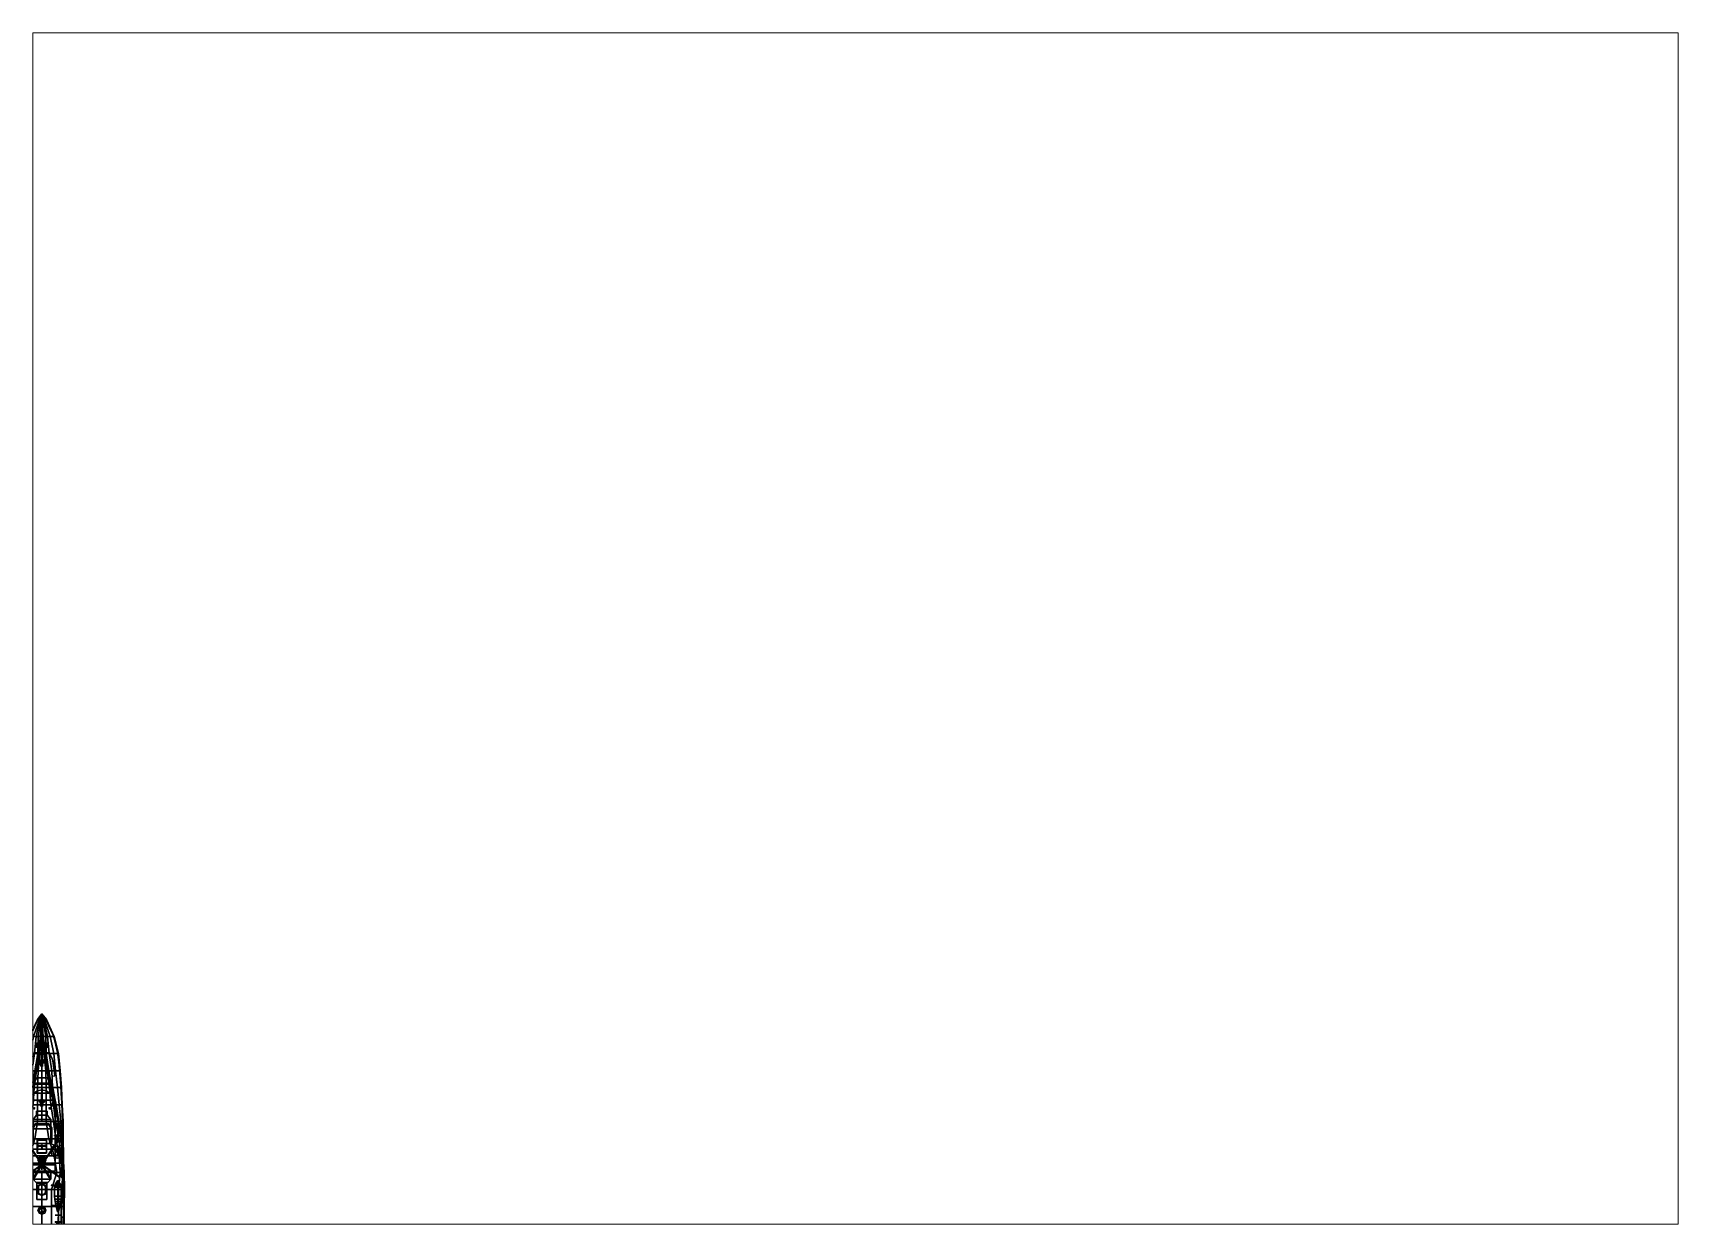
# Paper-space layout 'Layout1' of a CAD drawing. Header units: millimetres. Extents: x 28 to 251, y 20 to 181.
# The model-space entities are those that its viewports show. They can reach past a viewport. Long polylines and large blocks are cut down to what shows.
import ezdxf

# ---------------------------------------------------------------- set-up
doc = ezdxf.new("R2010")
doc.units = ezdxf.units.MM
for name, color, linetype in [('boats', 1, 'Continuous'), ('gun', 1, 'Continuous'), ('r2', 6, 'Continuous'), ('radar', 1, 'Continuous'), ('railings', 6, 'Continuous'), ('sleeve', 5, 'Continuous'), ('turret', 2, 'Continuous')]:
    doc.layers.add(name, color=color, linetype=linetype)

msp = doc.modelspace()

# ---------------------------------------------------------------- linework, layer by layer
for points in [[(-3.16, 43.2, 5.71), (-1.15, 47.56, 6.15), (-0.64, 47.56, 5.33), (-2.14, 43.2, 4.54)], [(3.16, 43.2, 5.71), (1.15, 47.56, 6.15), (-1.15, 47.56, 6.15), (-3.16, 43.2, 5.71)], [(-2.14, 43.2, 4.54), (-0.64, 47.56, 5.33), (-0.52, 47.56, 4.93), (-1.48, 43.2, 3.36)], [(-1.48, 43.2, 3.36), (-0.52, 47.56, 4.93), (-0.24, 47.56, 3.47), (-1.01, 43.2, 2.13)], [(-1.15, 47.56, 6.15), (0, 49.04, 6.15), (0, 48.85, 5.33), (-0.64, 47.56, 5.33)], [(1.15, 47.56, 6.15), (0, 49.04, 6.15), (0, 49.04, 6.15), (-1.15, 47.56, 6.15)], [(-1.01, 43.2, 2.13), (-0.24, 47.56, 3.47), (0, 47.56, -0.41), (-0.36, 43.2, -1.49)], [(-0.64, 47.56, 5.33), (0, 48.85, 5.33), (0, 48.74, 4.93), (-0.52, 47.56, 4.93)], [(-0.52, 47.56, 4.93), (0, 48.74, 4.93), (0, 48.44, 3.47), (-0.24, 47.56, 3.47)], [(-0.36, 43.2, -1.49), (0, 47.56, -0.41), (0, 47.56, -0.41), (-0.24, 43.2, -2)], [(-0.24, 47.56, 3.47), (0, 48.44, 3.47), (0, 47.56, -0.41)], [(0, 47.56, -0.41), (0, 47.56, -0.41), (-0.16, 43.2, -2.28), (-0.24, 43.2, -2)], [(-0.16, 43.2, -2.28), (0, 47.56, -0.41), (0, 47.56, -0.41), (0, 43.2, -2.48)], [(0, 48.97, 6.15), (-0.08, 48.89, 6.15), (-0.08, 48.89, 11.19), (0, 48.97, 11.19)], [(0.08, 48.89, 11.19), (0, 48.97, 11.19), (-0.08, 48.89, 11.19), (0, 48.81, 11.19)], [(-0.08, 48.89, 6.15), (0, 48.81, 6.15), (0, 48.81, 11.19), (-0.08, 48.89, 11.19)], [(0, 49.04, 6.15), (1.15, 47.56, 6.15), (0.64, 47.56, 5.33), (0, 48.85, 5.33)], [(0.08, 48.89, 6.15), (0, 48.97, 6.15), (0, 48.97, 11.19), (0.08, 48.89, 11.19)], [(0, 48.81, 6.15), (0.08, 48.89, 6.15), (0.08, 48.89, 11.19), (0, 48.81, 11.19)], [(0, 48.85, 5.33), (0.64, 47.56, 5.33), (0.52, 47.56, 4.93), (0, 48.74, 4.93)], [(0, 48.74, 4.93), (0.52, 47.56, 4.93), (0.24, 47.56, 3.47), (0, 48.44, 3.47)], [(0, 48.44, 3.47), (0.24, 47.56, 3.47), (0, 47.56, -0.41)], [(0.24, 47.56, 3.47), (1.01, 43.2, 2.13), (0.36, 43.2, -1.49), (0, 47.56, -0.41)], [(0, 47.56, -0.41), (0.16, 43.2, -2.28), (0, 43.2, -2.48), (0, 47.56, -0.41)], [(0, 47.56, -0.41), (0.36, 43.2, -1.49), (0.24, 43.2, -2), (0, 47.56, -0.41)], [(0.52, 47.56, 4.93), (1.48, 43.2, 3.36), (1.01, 43.2, 2.13), (0.24, 47.56, 3.47)], [(0.64, 47.56, 5.33), (2.14, 43.2, 4.54), (1.48, 43.2, 3.36), (0.52, 47.56, 4.93)], [(1.15, 47.56, 6.15), (3.16, 43.2, 5.71), (2.14, 43.2, 4.54), (0.64, 47.56, 5.33)], [(-4.24, 38.76, 5.37), (-3.16, 43.2, 5.71), (-2.14, 43.2, 4.54), (-3.06, 38.76, 4.03)], [(4.24, 38.76, 5.37), (3.16, 43.2, 5.71), (-3.16, 43.2, 5.71), (-4.24, 38.76, 5.37)], [(-3.06, 38.76, 4.03), (-2.14, 43.2, 4.54), (-1.48, 43.2, 3.36), (-1.9, 38.76, 1.85)], [(-1.9, 38.76, 1.85), (-1.48, 43.2, 3.36), (-1.01, 43.2, 2.13), (-1.1, 38.76, -1.04)], [(-1.1, 38.76, -1.04), (-1.01, 43.2, 2.13), (-0.36, 43.2, -1.49), (-0.97, 38.76, -1.49)], [(-0.97, 38.76, -1.49), (-0.36, 43.2, -1.49), (-0.24, 43.2, -2), (-0.73, 38.76, -2)], [(-0.24, 43.2, -2), (-0.16, 43.2, -2.28), (-0.51, 38.76, -2.44), (-0.73, 38.76, -2)], [(-0.51, 38.76, -2.44), (-0.16, 43.2, -2.28), (0, 43.2, -2.48), (0, 38.76, -3.07)], [(0.16, 43.2, -2.28), (0.51, 38.76, -2.44), (0, 38.76, -3.07), (0, 43.2, -2.48)], [(0.73, 38.76, -2), (0.51, 38.76, -2.44), (0.16, 43.2, -2.28), (0.24, 43.2, -2)], [(0.36, 43.2, -1.49), (0.97, 38.76, -1.49), (0.73, 38.76, -2), (0.24, 43.2, -2)], [(1.01, 43.2, 2.13), (1.1, 38.76, -1.04), (0.97, 38.76, -1.49), (0.36, 43.2, -1.49)], [(1.48, 43.2, 3.36), (1.9, 38.76, 1.85), (1.1, 38.76, -1.04), (1.01, 43.2, 2.13)], [(2.14, 43.2, 4.54), (3.06, 38.76, 4.03), (1.9, 38.76, 1.85), (1.48, 43.2, 3.36)], [(3.16, 43.2, 5.71), (4.24, 38.76, 5.37), (3.06, 38.76, 4.03), (2.14, 43.2, 4.54)], [(-4.71, 34.31, 5.13), (-4.24, 38.76, 5.37), (-3.06, 38.76, 4.03), (-3.52, 34.31, 3.27)], [(4.71, 34.31, 5.13), (4.24, 38.76, 5.37), (-4.24, 38.76, 5.37), (-4.71, 34.31, 5.13)], [(-3.52, 34.31, 3.27), (-3.06, 38.76, 4.03), (-1.9, 38.76, 1.85), (-2.55, 34.31, 1.14)], [(-2.55, 34.31, 1.14), (-1.9, 38.76, 1.85), (-1.1, 38.76, -1.04), (-1.81, 34.31, -1.04)], [(-2.52, 37.66, 6.72), (-2.23, 38.25, 6.72), (-2.23, 38.25, 5.34), (-2.52, 37.66, 5.31)], [(-2.52, 37.66, 5.31), (-2.23, 38.25, 5.34), (-2.23, 38.25, 6.72), (-2.52, 37.66, 6.72)], [(-2.23, 38.25, 5.34), (-1.68, 38.93, 5.38), (-1.68, 38.93, 6.72), (-2.23, 38.25, 6.72)], [(-2.23, 38.25, 6.72), (-1.68, 38.93, 6.72), (-1.68, 38.93, 5.38), (-2.23, 38.25, 5.34)], [(-1.81, 34.31, -1.04), (-1.1, 38.76, -1.04), (-0.97, 38.76, -1.49), (-1.63, 34.31, -1.49)], [(1.68, 38.93, 6.72), (-1.68, 38.93, 6.72), (-1.68, 38.93, 5.38), (1.68, 38.93, 5.38)], [(1.68, 38.93, 5.38), (-1.68, 38.93, 5.38), (-1.68, 38.93, 6.72), (1.68, 38.93, 6.72)], [(-1.63, 34.31, -1.49), (-0.97, 38.76, -1.49), (-0.73, 38.76, -2), (-1.36, 34.31, -2)], [(-1.5, 40.71, 6.49), (-1.5, 41.11, 6.49), (-1.5, 41.01, 6.32), (-1.5, 40.81, 6.32)], [(-1.5, 40.81, 6.66), (-1.5, 41.01, 6.66), (-1.5, 41.11, 6.49), (-1.5, 40.71, 6.49)], [(-1.05, 41.11, 6.49), (-1.05, 41.01, 6.32), (-1.5, 41.01, 6.32), (-1.5, 41.11, 6.49)], [(-1.05, 41.01, 6.66), (-1.05, 41.11, 6.49), (-1.5, 41.11, 6.49), (-1.5, 41.01, 6.66)], [(-1.05, 41.01, 6.32), (-1.05, 40.81, 6.32), (-1.5, 40.81, 6.32), (-1.5, 41.01, 6.32)], [(-1.05, 40.81, 6.66), (-1.05, 41.01, 6.66), (-1.5, 41.01, 6.66), (-1.5, 40.81, 6.66)], [(-1.05, 40.81, 6.32), (-1.05, 40.71, 6.49), (-1.5, 40.71, 6.49), (-1.5, 40.81, 6.32)], [(-1.05, 40.71, 6.49), (-1.05, 40.81, 6.66), (-1.5, 40.81, 6.66), (-1.5, 40.71, 6.49)], [(-1.4, 40.7, 6.72), (-1.4, 41.1, 6.72), (-1.4, 41.61, 5.58), (-1.4, 40.28, 5.48)], [(-1.4, 40.28, 5.48), (-1.4, 41.61, 5.58), (-1.4, 41.1, 6.72), (-1.4, 40.7, 6.72)], [(-0.73, 38.76, -2), (-0.51, 38.76, -2.44), (-1.01, 34.31, -2.44), (-1.36, 34.31, -2)], [(-1.05, 41.41, 6.49), (-1.05, 41.16, 6.92), (1.05, 41.16, 6.92), (1.05, 41.41, 6.49)], [(-1.05, 41.16, 6.06), (-1.05, 41.41, 6.49), (1.05, 41.41, 6.49), (1.05, 41.16, 6.06)], [(-1.05, 40.66, 6.92), (-1.05, 41.16, 6.92), (-1.05, 41.41, 6.49), (-1.05, 40.41, 6.49)], [(-1.05, 40.41, 6.49), (-1.05, 41.41, 6.49), (-1.05, 41.16, 6.06), (-1.05, 40.66, 6.06)], [(-1.05, 41.16, 6.92), (-1.05, 40.66, 6.92), (1.05, 40.66, 6.92), (1.05, 41.16, 6.92)], [(-1.05, 40.66, 6.06), (-1.05, 41.16, 6.06), (1.05, 41.16, 6.06), (1.05, 40.66, 6.06)], [(-1.05, 40.66, 6.92), (-1.05, 40.41, 6.49), (1.05, 40.41, 6.49), (1.05, 40.66, 6.92)], [(-1.05, 40.41, 6.49), (-1.05, 40.66, 6.06), (1.05, 40.66, 6.06), (1.05, 40.41, 6.49)], [(-1.01, 34.31, -2.44), (-0.51, 38.76, -2.44), (0, 38.76, -3.07), (0, 34.31, -3.18)], [(-0.84, 40.2, 6.49), (-0.84, 41.41, 6.99), (-0.84, 41.62, 6.49), (-0.84, 40.41, 5.99)], [(-0.64, 41.41, 6.99), (-0.64, 41.62, 6.49), (-0.84, 41.62, 6.49), (-0.84, 41.41, 6.99)], [(-0.84, 40.41, 5.99), (-0.84, 41.62, 6.49), (-0.84, 41.41, 5.99), (-0.84, 40.91, 5.78)], [(-0.64, 41.62, 6.49), (-0.64, 41.41, 5.99), (-0.84, 41.41, 5.99), (-0.84, 41.62, 6.49)], [(-0.84, 40.41, 6.99), (-0.84, 40.91, 7.2), (-0.84, 41.41, 6.99), (-0.84, 40.2, 6.49)], [(-0.64, 41.41, 5.99), (-0.64, 40.91, 5.78), (-0.84, 40.91, 5.78), (-0.84, 41.41, 5.99)], [(-0.64, 40.91, 7.2), (-0.64, 41.41, 6.99), (-0.84, 41.41, 6.99), (-0.84, 40.91, 7.2)], [(-0.64, 40.91, 5.78), (-0.64, 40.41, 5.99), (-0.84, 40.41, 5.99), (-0.84, 40.91, 5.78)], [(-0.64, 40.41, 6.99), (-0.64, 40.91, 7.2), (-0.84, 40.91, 7.2), (-0.84, 40.41, 6.99)], [(-0.64, 40.2, 6.49), (-0.64, 40.41, 6.99), (-0.84, 40.41, 6.99), (-0.84, 40.2, 6.49)], [(-0.64, 40.41, 5.99), (-0.64, 40.2, 6.49), (-0.84, 40.2, 6.49), (-0.84, 40.41, 5.99)], [(0.51, 38.76, -2.44), (1.01, 34.31, -2.44), (0, 34.31, -3.18), (0, 38.76, -3.07)], [(1.36, 34.31, -2), (1.01, 34.31, -2.44), (0.51, 38.76, -2.44), (0.73, 38.76, -2)], [(0.64, 41.62, 6.49), (0.64, 41.41, 6.99), (0.84, 41.41, 6.99), (0.84, 41.62, 6.49)], [(0.64, 41.41, 5.99), (0.64, 41.62, 6.49), (0.84, 41.62, 6.49), (0.84, 41.41, 5.99)], [(0.64, 41.41, 6.99), (0.64, 40.91, 7.2), (0.84, 40.91, 7.2), (0.84, 41.41, 6.99)], [(0.64, 40.91, 5.78), (0.64, 41.41, 5.99), (0.84, 41.41, 5.99), (0.84, 40.91, 5.78)], [(0.64, 40.91, 7.2), (0.64, 40.41, 6.99), (0.84, 40.41, 6.99), (0.84, 40.91, 7.2)], [(0.64, 40.41, 5.99), (0.64, 40.91, 5.78), (0.84, 40.91, 5.78), (0.84, 40.41, 5.99)], [(0.64, 40.41, 6.99), (0.64, 40.2, 6.49), (0.84, 40.2, 6.49), (0.84, 40.41, 6.99)], [(0.64, 40.2, 6.49), (0.64, 40.41, 5.99), (0.84, 40.41, 5.99), (0.84, 40.2, 6.49)], [(0.97, 38.76, -1.49), (1.63, 34.31, -1.49), (1.36, 34.31, -2), (0.73, 38.76, -2)], [(0.84, 41.41, 6.99), (0.84, 40.91, 7.2), (0.84, 40.41, 6.99), (0.84, 41.62, 6.49)], [(0.84, 41.62, 6.49), (0.84, 40.41, 6.99), (0.84, 40.2, 6.49), (0.84, 41.41, 5.99)], [(0.84, 41.41, 5.99), (0.84, 40.2, 6.49), (0.84, 40.41, 5.99), (0.84, 40.91, 5.78)], [(1.1, 38.76, -1.04), (1.81, 34.31, -1.04), (1.63, 34.31, -1.49), (0.97, 38.76, -1.49)], [(1.05, 41.16, 6.92), (1.05, 40.66, 6.92), (1.05, 40.41, 6.49), (1.05, 41.41, 6.49)], [(1.05, 41.41, 6.49), (1.05, 40.41, 6.49), (1.05, 40.66, 6.06), (1.05, 41.16, 6.06)], [(1.05, 41.11, 6.49), (1.05, 41.01, 6.66), (1.5, 41.01, 6.66), (1.5, 41.11, 6.49)], [(1.05, 41.01, 6.32), (1.05, 41.11, 6.49), (1.5, 41.11, 6.49), (1.5, 41.01, 6.32)], [(1.05, 41.01, 6.66), (1.05, 40.81, 6.66), (1.5, 40.81, 6.66), (1.5, 41.01, 6.66)], [(1.05, 40.81, 6.32), (1.05, 41.01, 6.32), (1.5, 41.01, 6.32), (1.5, 40.81, 6.32)], [(1.05, 40.81, 6.66), (1.05, 40.71, 6.49), (1.5, 40.71, 6.49), (1.5, 40.81, 6.66)], [(1.05, 40.71, 6.49), (1.05, 40.81, 6.32), (1.5, 40.81, 6.32), (1.5, 40.71, 6.49)], [(1.9, 38.76, 1.85), (2.55, 34.31, 1.14), (1.81, 34.31, -1.04), (1.1, 38.76, -1.04)], [(1.4, 40.28, 5.48), (1.4, 41.61, 5.58), (1.4, 41.1, 6.72), (1.4, 40.7, 6.72)], [(1.4, 40.7, 6.72), (1.4, 41.1, 6.72), (1.4, 41.61, 5.58), (1.4, 40.28, 5.48)], [(1.5, 41.01, 6.66), (1.5, 40.81, 6.66), (1.5, 40.71, 6.49), (1.5, 41.11, 6.49)], [(1.5, 41.11, 6.49), (1.5, 40.71, 6.49), (1.5, 40.81, 6.32), (1.5, 41.01, 6.32)], [(2.23, 38.25, 6.72), (1.68, 38.93, 6.72), (1.68, 38.93, 5.38), (2.23, 38.25, 5.34)], [(2.23, 38.25, 5.34), (1.68, 38.93, 5.38), (1.68, 38.93, 6.72), (2.23, 38.25, 6.72)], [(3.06, 38.76, 4.03), (3.52, 34.31, 3.27), (2.55, 34.31, 1.14), (1.9, 38.76, 1.85)], [(2.52, 37.66, 5.31), (2.23, 38.25, 5.34), (2.23, 38.25, 6.72), (2.52, 37.66, 6.72)], [(2.52, 37.66, 6.72), (2.23, 38.25, 6.72), (2.23, 38.25, 5.34), (2.52, 37.66, 5.31)], [(4.24, 38.76, 5.37), (4.71, 34.31, 5.13), (3.52, 34.31, 3.27), (3.06, 38.76, 4.03)], [(-5.07, 29.98, 4.89), (-4.71, 34.31, 5.13), (-3.52, 34.31, 3.27), (-4.05, 29.98, 2.81)], [(5.07, 29.98, 4.89), (4.71, 34.31, 5.13), (-4.71, 34.31, 5.13), (-5.07, 29.98, 4.89)], [(-4.05, 29.98, 2.81), (-3.52, 34.31, 3.27), (-2.55, 34.31, 1.14), (-2.77, 29.98, -0.74)], [(-3.35, 33.12, 5.06), (-2.81, 36.91, 5.27), (-2.81, 36.91, 6.72), (-3.35, 33.12, 6.72)], [(-3.35, 33.12, 6.72), (-2.81, 36.91, 6.72), (-2.81, 36.91, 5.27), (-3.35, 33.12, 5.06)], [(-2.81, 36.91, 5.27), (-2.52, 37.66, 5.31), (-2.52, 37.66, 6.72), (-2.81, 36.91, 6.72)], [(-2.81, 36.91, 6.72), (-2.52, 37.66, 6.72), (-2.52, 37.66, 5.31), (-2.81, 36.91, 5.27)], [(-2.77, 29.98, -0.74), (-2.55, 34.31, 1.14), (-1.81, 34.31, -1.04), (-2.58, 29.98, -1.15)], [(-2.58, 29.98, -1.15), (-1.81, 34.31, -1.04), (-1.63, 34.31, -1.49), (-2.34, 29.98, -1.62)], [(-2.34, 29.98, -1.62), (-1.63, 34.31, -1.49), (-1.36, 34.31, -2), (-1.97, 29.98, -2.15)], [(-1.36, 34.31, -2), (-1.01, 34.31, -2.44), (-1.12, 29.98, -2.73), (-1.97, 29.98, -2.15)], [(-1.12, 29.98, -2.73), (-1.01, 34.31, -2.44), (0, 34.31, -3.18), (0, 29.98, -3.32)], [(-0.37, 37.07, 5.27), (-0.52, 36.7, 5.25), (-0.52, 36.7, 5.53), (-0.37, 37.07, 5.53)], [(-0.52, 36.7, 5.25), (-0.37, 36.33, 5.23), (-0.37, 36.33, 5.53), (-0.52, 36.7, 5.53)], [(0, 37.22, 5.28), (-0.37, 37.07, 5.27), (-0.37, 37.07, 5.53), (0, 37.22, 5.53)], [(-0.37, 36.33, 5.23), (0, 36.18, 5.23), (0, 36.18, 5.53), (-0.37, 36.33, 5.53)], [(0.37, 37.07, 5.27), (0, 37.22, 5.28), (0, 37.22, 5.53), (0.37, 37.07, 5.53)], [(0, 36.18, 5.23), (0.37, 36.33, 5.23), (0.37, 36.33, 5.53), (0, 36.18, 5.53)], [(1.01, 34.31, -2.44), (1.12, 29.98, -2.73), (0, 29.98, -3.32), (0, 34.31, -3.18)], [(0.52, 36.7, 5.25), (0.37, 37.07, 5.27), (0.37, 37.07, 5.53), (0.52, 36.7, 5.53)], [(0.37, 36.33, 5.23), (0.52, 36.7, 5.25), (0.52, 36.7, 5.53), (0.37, 36.33, 5.53)], [(1.97, 29.98, -2.15), (1.12, 29.98, -2.73), (1.01, 34.31, -2.44), (1.36, 34.31, -2)], [(1.63, 34.31, -1.49), (2.34, 29.98, -1.62), (1.97, 29.98, -2.15), (1.36, 34.31, -2)], [(1.81, 34.31, -1.04), (2.58, 29.98, -1.15), (2.34, 29.98, -1.62), (1.63, 34.31, -1.49)], [(2.55, 34.31, 1.14), (2.77, 29.98, -0.74), (2.58, 29.98, -1.15), (1.81, 34.31, -1.04)], [(2.81, 36.91, 6.72), (2.52, 37.66, 6.72), (2.52, 37.66, 5.31), (2.81, 36.91, 5.27)], [(2.81, 36.91, 5.27), (2.52, 37.66, 5.31), (2.52, 37.66, 6.72), (2.81, 36.91, 6.72)], [(3.52, 34.31, 3.27), (4.05, 29.98, 2.81), (2.77, 29.98, -0.74), (2.55, 34.31, 1.14)], [(3.35, 33.12, 6.72), (2.81, 36.91, 6.72), (2.81, 36.91, 5.27), (3.35, 33.12, 5.06)], [(3.35, 33.12, 5.06), (2.81, 36.91, 5.27), (2.81, 36.91, 6.72), (3.35, 33.12, 6.72)], [(4.71, 34.31, 5.13), (5.07, 29.98, 4.89), (4.05, 29.98, 2.81), (3.52, 34.31, 3.27)], [(-5.24, 25.53, 4.76), (-5.07, 29.98, 4.89), (-4.05, 29.98, 2.81), (-4.44, 25.53, 2.12)], [(5.24, 25.53, 4.76), (5.07, 29.98, 4.89), (-5.07, 29.98, 4.89), (-5.24, 25.53, 4.76)], [(-4.44, 25.53, 2.12), (-4.05, 29.98, 2.81), (-2.77, 29.98, -0.74), (-3.64, 25.53, -0.74)], [(-3.64, 25.53, -0.74), (-2.77, 29.98, -0.74), (-2.58, 29.98, -1.15), (-3.32, 25.53, -1.41)], [(-3.14, 32.92, 5.05), (-3.35, 33.12, 5.06), (-3.35, 33.12, 6.72), (-3.14, 32.92, 6.72)], [(-3.14, 32.92, 6.72), (-3.35, 33.12, 6.72), (-3.35, 33.12, 5.06), (-3.14, 32.92, 5.05)], [(-3.32, 25.53, -1.41), (-2.58, 29.98, -1.15), (-2.34, 29.98, -1.62), (-2.95, 25.53, -2)], [(-2.97, 32.92, 5.72), (-3.14, 32.92, 5.05), (-3.14, 32.92, 6.72), (-2.97, 32.92, 6.72)], [(-2.97, 32.92, 6.72), (-3.14, 32.92, 6.72), (-3.14, 32.92, 5.05), (-2.97, 32.92, 5.72)], [(-2.62, 30.85, 7.47), (-2.62, 30.85, 4.92), (-3.09, 28.53, 4.84), (-3.09, 28.53, 7.37)], [(3.09, 28.53, 7.37), (2.62, 30.85, 7.47), (-2.62, 30.85, 7.47), (-3.09, 28.53, 7.37)], [(-2.95, 25.53, -2), (-2.34, 29.98, -1.62), (-1.97, 29.98, -2.15), (-2.27, 25.53, -2.57)], [(-2.28, 31.16, 7.47), (-2.28, 31.16, 4.95), (-2.62, 30.85, 4.93), (-2.62, 30.85, 7.47)], [(2.62, 30.85, 7.47), (2.28, 31.16, 7.47), (-2.28, 31.16, 7.47), (-2.62, 30.85, 7.47)], [(-2.38, 30.28, 7.44), (-2.38, 30.28, 7.63), (-2.02, 31.16, 7.86), (-2.02, 31.16, 7.47)], [(-2.02, 31.16, 7.47), (-2.02, 31.16, 7.86), (-2.38, 30.28, 7.63), (-2.38, 30.28, 7.44)], [(2.28, 31.16, 7.47), (2.28, 31.16, 4.95), (-2.28, 31.16, 4.95), (-2.28, 31.16, 7.47)], [(-1.97, 29.98, -2.15), (-1.12, 29.98, -2.73), (-1.12, 25.53, -3.05), (-2.27, 25.53, -2.57)], [(-2.02, 31.16, 7.47), (-1.34, 32.52, 8.04), (1.34, 32.52, 8.04), (2.02, 31.16, 7.47)], [(2.02, 31.16, 7.47), (1.34, 32.52, 8.04), (-1.34, 32.52, 8.04), (-2.02, 31.16, 7.47)], [(-2.02, 31.16, 7.47), (-2.02, 31.16, 7.86), (-1.34, 32.52, 8.29), (-1.34, 32.52, 8.04)], [(-1.34, 32.52, 8.04), (-1.34, 32.52, 8.29), (-2.02, 31.16, 7.86), (-2.02, 31.16, 7.47)], [(-1.34, 32.52, 8.04), (-1.34, 32.52, 8.29), (1.34, 32.52, 8.29), (1.34, 32.52, 8.04)], [(1.34, 32.52, 8.04), (1.34, 32.52, 8.29), (-1.34, 32.52, 8.29), (-1.34, 32.52, 8.04)], [(-1.12, 25.53, -3.05), (-1.12, 29.98, -2.73), (0, 29.98, -3.32), (0, 25.53, -3.32)], [(1.12, 29.98, -2.73), (1.12, 25.53, -3.05), (0, 25.53, -3.32), (0, 29.98, -3.32)], [(2.27, 25.53, -2.57), (1.12, 25.53, -3.05), (1.12, 29.98, -2.73), (1.97, 29.98, -2.15)], [(1.34, 32.52, 8.04), (1.34, 32.52, 8.29), (2.02, 31.16, 7.86), (2.02, 31.16, 7.47)], [(2.02, 31.16, 7.47), (2.02, 31.16, 7.86), (1.34, 32.52, 8.29), (1.34, 32.52, 8.04)], [(2.34, 29.98, -1.62), (2.95, 25.53, -2), (2.27, 25.53, -2.57), (1.97, 29.98, -2.15)], [(2.38, 30.28, 7.44), (2.38, 30.28, 7.63), (2.02, 31.16, 7.86), (2.02, 31.16, 7.47)], [(2.02, 31.16, 7.47), (2.02, 31.16, 7.86), (2.38, 30.28, 7.63), (2.38, 30.28, 7.44)], [(2.62, 30.85, 4.93), (2.28, 31.16, 4.95), (2.28, 31.16, 7.47), (2.62, 30.85, 7.47)], [(2.58, 29.98, -1.15), (3.32, 25.53, -1.41), (2.95, 25.53, -2), (2.34, 29.98, -1.62)], [(2.77, 29.98, -0.74), (3.64, 25.53, -0.74), (3.32, 25.53, -1.41), (2.58, 29.98, -1.15)], [(3.09, 28.53, 4.84), (2.62, 30.85, 4.92), (2.62, 30.85, 7.47), (3.09, 28.53, 7.37)], [(4.05, 29.98, 2.81), (4.44, 25.53, 2.12), (3.64, 25.53, -0.74), (2.77, 29.98, -0.74)], [(2.97, 32.92, 5.72), (3.14, 32.92, 5.05), (3.14, 32.92, 6.72), (2.97, 32.92, 6.72)], [(2.97, 32.92, 6.72), (3.14, 32.92, 6.72), (3.14, 32.92, 5.05), (2.97, 32.92, 5.72)], [(3.14, 32.92, 6.72), (3.35, 33.12, 6.72), (3.35, 33.12, 5.06), (3.14, 32.92, 5.05)], [(3.14, 32.92, 5.05), (3.35, 33.12, 5.06), (3.35, 33.12, 6.72), (3.14, 32.92, 6.72)], [(5.07, 29.98, 4.89), (5.24, 25.53, 4.76), (4.44, 25.53, 2.12), (4.05, 29.98, 2.81)], [(-5.44, 21.23, 4.52), (-5.24, 25.53, 4.76), (-4.44, 25.53, 2.12), (-4.86, 21.23, 2.12)], [(5.44, 21.23, 4.52), (5.24, 25.53, 4.76), (-5.24, 25.53, 4.76), (-5.44, 21.23, 4.52)], [(-4.86, 21.23, 2.12), (-4.44, 25.53, 2.12), (-3.64, 25.53, -0.74), (-4.36, 21.23, -1.05)], [(-4.36, 21.23, -1.05), (-3.64, 25.53, -0.74), (-3.32, 25.53, -1.41), (-4.09, 21.23, -1.54)], [(-4.09, 21.23, -1.54), (-3.32, 25.53, -1.41), (-2.95, 25.53, -2), (-3.52, 21.23, -2.34)], [(-3.52, 21.23, -2.34), (-2.95, 25.53, -2), (-2.27, 25.53, -2.57), (-3.01, 21.23, -2.76)], [(-3.09, 28.53, 7.37), (-3.09, 28.53, 4.84), (-3.41, 26.74, 4.79), (-3.41, 26.74, 7.37)], [(3.41, 26.74, 7.37), (3.09, 28.53, 7.37), (-3.09, 28.53, 7.37), (-3.41, 26.74, 7.37)], [(-3.41, 26.74, 7.28), (-3.41, 26.74, 4.54), (-3.41, 8.38, 4.28), (-3.41, 8.38, 6.8)], [(3.41, 8.38, 6.8), (3.41, 26.74, 7.28), (-3.41, 26.74, 7.28), (-3.41, 8.38, 6.8)], [(-2.27, 25.53, -2.57), (-1.12, 25.53, -3.05), (-1.12, 21.23, -3.32), (-3.01, 21.23, -2.76)], [(-2.68, 27.61, 7.34), (-2.9, 26.5, 7.27), (-2.9, 26.5, 8.61), (-2.68, 27.61, 8.61)], [(-2.9, 26.5, 7.27), (-2.68, 27.61, 7.34), (-2.68, 27.61, 8.61), (-2.9, 26.5, 8.61)], [(-2.9, 26.5, 7.27), (-2.68, 25.39, 7.24), (-2.68, 25.39, 8.61), (-2.9, 26.5, 8.61)], [(-2.68, 25.39, 7.24), (-2.9, 26.5, 7.27), (-2.9, 26.5, 8.61), (-2.68, 25.39, 8.61)], [(-2.05, 28.55, 7.37), (-2.68, 27.61, 7.37), (-2.68, 27.61, 8.61), (-2.05, 28.55, 8.61)], [(-2.68, 27.61, 7.37), (-2.05, 28.55, 7.37), (-2.05, 28.55, 8.61), (-2.68, 27.61, 8.61)], [(-1.11, 29.18, 7.39), (-2.05, 28.55, 7.37), (-2.05, 28.55, 8.61), (-1.11, 29.18, 8.61)], [(-2.05, 28.55, 7.37), (-1.11, 29.18, 7.39), (-1.11, 29.18, 8.61), (-2.05, 28.55, 8.61)], [(-1.12, 21.23, -3.32), (-1.12, 25.53, -3.05), (0, 25.53, -3.32), (0, 21.23, -3.32)], [(0, 29.4, 7.4), (-1.11, 29.18, 7.39), (-1.11, 29.18, 8.61), (0, 29.4, 8.61)], [(-1.11, 29.18, 7.39), (0, 29.4, 7.4), (0, 29.4, 8.61), (-1.11, 29.18, 8.61)], [(-0.37, 26.75, 7.29), (-0.52, 26.38, 7.27), (-0.52, 26.38, 7.57), (-0.37, 26.75, 7.57)], [(-0.52, 26.38, 7.27), (-0.37, 26.01, 7.26), (-0.37, 26.01, 7.57), (-0.52, 26.38, 7.57)], [(0, 26.9, 7.32), (-0.37, 26.75, 7.29), (-0.37, 26.75, 7.57), (0, 26.9, 7.57)], [(-0.37, 26.01, 7.26), (0, 25.86, 7.25), (0, 25.86, 7.57), (-0.37, 26.01, 7.57)], [(1.11, 29.18, 7.39), (0, 29.4, 7.4), (0, 29.4, 8.61), (1.11, 29.18, 8.61)], [(0, 29.4, 7.4), (1.11, 29.18, 7.39), (1.11, 29.18, 8.61), (0, 29.4, 8.61)], [(0.37, 26.75, 7.29), (0, 26.9, 7.32), (0, 26.9, 7.57), (0.37, 26.75, 7.57)], [(0, 25.86, 7.25), (0.37, 26.01, 7.26), (0.37, 26.01, 7.57), (0, 25.86, 7.57)], [(1.12, 25.53, -3.05), (1.12, 21.23, -3.32), (0, 21.23, -3.32), (0, 25.53, -3.32)], [(0.52, 26.38, 7.27), (0.37, 26.75, 7.29), (0.37, 26.75, 7.57), (0.52, 26.38, 7.57)], [(0.37, 26.01, 7.26), (0.52, 26.38, 7.27), (0.52, 26.38, 7.57), (0.37, 26.01, 7.57)], [(2.05, 28.55, 7.37), (1.11, 29.18, 7.39), (1.11, 29.18, 8.61), (2.05, 28.55, 8.61)], [(1.11, 29.18, 7.39), (2.05, 28.55, 7.37), (2.05, 28.55, 8.61), (1.11, 29.18, 8.61)], [(3.01, 21.23, -2.76), (1.12, 21.23, -3.32), (1.12, 25.53, -3.05), (2.27, 25.53, -2.57)], [(2.68, 27.61, 7.37), (2.05, 28.55, 7.37), (2.05, 28.55, 8.61), (2.68, 27.61, 8.61)], [(2.05, 28.55, 7.37), (2.68, 27.61, 7.37), (2.68, 27.61, 8.61), (2.05, 28.55, 8.61)], [(2.95, 25.53, -2), (3.52, 21.23, -2.34), (3.01, 21.23, -2.76), (2.27, 25.53, -2.57)], [(2.9, 26.5, 7.27), (2.68, 27.61, 7.34), (2.68, 27.61, 8.61), (2.9, 26.5, 8.61)], [(2.68, 27.61, 7.34), (2.9, 26.5, 7.27), (2.9, 26.5, 8.61), (2.68, 27.61, 8.61)], [(2.68, 25.39, 7.24), (2.9, 26.5, 7.27), (2.9, 26.5, 8.61), (2.68, 25.39, 8.61)], [(2.9, 26.5, 7.27), (2.68, 25.39, 7.24), (2.68, 25.39, 8.61), (2.9, 26.5, 8.61)], [(3.32, 25.53, -1.41), (4.09, 21.23, -1.54), (3.52, 21.23, -2.34), (2.95, 25.53, -2)], [(3.41, 26.74, 4.79), (3.09, 28.53, 4.84), (3.09, 28.53, 7.37), (3.41, 26.74, 7.37)], [(3.64, 25.53, -0.74), (4.36, 21.23, -1.05), (4.09, 21.23, -1.54), (3.32, 25.53, -1.41)], [(3.41, 8.38, 4.28), (3.41, 26.74, 4.54), (3.41, 26.74, 7.28), (3.41, 8.38, 6.8)], [(4.44, 25.53, 2.12), (4.86, 21.23, 2.12), (4.36, 21.23, -1.05), (3.64, 25.53, -0.74)], [(5.24, 25.53, 4.76), (5.44, 21.23, 4.52), (4.86, 21.23, 2.12), (4.44, 25.53, 2.12)], [(-2.68, 25.39, 7.24), (-2.05, 24.45, 7.22), (-2.05, 24.45, 8.61), (-2.68, 25.39, 8.61)], [(-2.05, 24.45, 7.22), (-2.68, 25.39, 7.24), (-2.68, 25.39, 8.61), (-2.05, 24.45, 8.61)], [(-1.36, 22.9, 9.42), (-1.36, 22.9, 7.17), (-2.29, 21.76, 7.15), (-2.29, 21.76, 9.42)], [(2.29, 21.76, 9.42), (1.36, 22.9, 9.42), (-1.36, 22.9, 9.42), (-2.29, 21.76, 9.42)], [(2.29, 19.3, 9.42), (2.29, 21.76, 9.42), (-2.29, 21.76, 9.42), (-2.29, 19.3, 9.42)], [(-2.29, 21.76, 9.42), (-2.29, 21.76, 7.15), (-2.29, 19.3, 7.08), (-2.29, 19.3, 9.42)], [(-1.82, 24.85, 7.23), (-2.05, 24.45, 7.22), (-2.05, 24.45, 8.61), (-1.82, 24.85, 8.61)], [(-1.82, 24.85, 7.23), (-2.05, 24.45, 7.22), (-2.05, 24.45, 8.61), (-1.82, 24.85, 8.61)], [(1.36, 23.87, 9.03), (1.36, 23.88, 7.2), (-1.36, 23.88, 7.2), (-1.36, 23.87, 9.03)], [(-1.36, 23.87, 9.03), (-1.36, 23.88, 7.2), (-1.36, 22.9, 7.17), (-1.36, 22.9, 9.03)], [(1.36, 22.9, 9.03), (1.36, 23.87, 9.03), (-1.36, 23.87, 9.03), (-1.36, 22.9, 9.03)], [(1.36, 22.9, 9.42), (1.36, 22.9, 9.03), (-1.36, 22.9, 9.03), (-1.36, 22.9, 9.42)], [(1.36, 22.9, 7.17), (1.36, 23.88, 7.2), (1.36, 23.87, 9.03), (1.36, 22.9, 9.03)], [(2.29, 21.76, 7.15), (1.36, 22.9, 7.17), (1.36, 22.9, 9.42), (2.29, 21.76, 9.42)], [(1.82, 24.85, 7.23), (2.05, 24.45, 7.22), (2.05, 24.45, 8.61), (1.82, 24.85, 8.61)], [(1.82, 24.85, 7.23), (2.05, 24.45, 7.22), (2.05, 24.45, 8.61), (1.82, 24.85, 8.61)], [(2.05, 24.45, 7.22), (2.68, 25.39, 7.24), (2.68, 25.39, 8.61), (2.05, 24.45, 8.61)], [(2.68, 25.39, 7.24), (2.05, 24.45, 7.22), (2.05, 24.45, 8.61), (2.68, 25.39, 8.61)], [(2.29, 19.3, 7.08), (2.29, 21.76, 7.15), (2.29, 21.76, 9.42), (2.29, 19.3, 9.42)], [(5.44, 16.79, 4.52), (5.44, 21.23, 4.52), (-5.44, 21.23, 4.52), (-5.44, 16.79, 4.52)], [(-5.11, 16.79, 0.85), (-4.86, 21.23, 2.12), (-4.36, 21.23, -1.05), (-5.03, 16.79, -1.05)], [(-5.03, 16.79, -1.05), (-4.36, 21.23, -1.05), (-4.09, 21.23, -1.54), (-4.89, 16.79, -1.54)], [(-4.89, 16.79, -1.54), (-4.09, 21.23, -1.54), (-3.52, 21.23, -2.34), (-4.38, 16.79, -2.34)], [(-4.13, 18.94, 8.19), (-4.65, 18.8, 8.19), (-4.65, 18.8, 7.07), (-4.13, 18.94, 7.07)], [(-4.23, 17.62, 8.31), (-4.13, 17.68, 8.31), (-4.13, 17.88, 7.04), (-4.41, 17.72, 7.04)], [(-4.23, 17.5, 8.31), (-4.23, 17.62, 8.31), (-4.41, 17.72, 7.04), (-4.41, 17.4, 7.03)], [(-4.13, 17.44, 8.31), (-4.23, 17.5, 8.31), (-4.41, 17.4, 7.03), (-4.13, 17.24, 7.03)], [(-4.38, 16.79, -2.34), (-3.52, 21.23, -2.34), (-3.01, 21.23, -2.76), (-3.6, 16.79, -2.88)], [(-4.13, 15.87, 6.99), (-4.13, 20.6, 7.12), (-3.41, 20.6, 7.12), (-3.41, 15.87, 6.99)], [(-3.41, 15.87, 6.99), (-3.41, 20.6, 7.12), (-4.13, 20.6, 7.12), (-4.13, 15.87, 6.99)], [(-4.13, 20.6, 8.19), (-3.41, 20.6, 8.19), (-3.41, 20.6, 6.99), (-4.13, 20.6, 7)], [(-4.13, 18.94, 8.19), (-4.13, 20.6, 8.19), (-4.13, 20.6, 6.99), (-4.13, 18.94, 7)], [(-4.13, 17.68, 8.31), (-4.03, 17.62, 8.31), (-3.85, 17.72, 7.04), (-4.13, 17.88, 7.04)], [(-4.03, 17.5, 8.31), (-4.13, 17.44, 8.31), (-4.13, 17.24, 7.03), (-3.85, 17.4, 7.03)], [(-4.03, 17.62, 8.31), (-4.03, 17.5, 8.31), (-3.85, 17.4, 7.03), (-3.85, 17.72, 7.04)], [(-3.01, 21.23, -2.76), (-1.12, 21.23, -3.32), (-1.8, 16.79, -3.32), (-3.6, 16.79, -2.88)], [(2.29, 19.3, 10.17), (1.77, 20.38, 10.17), (-1.77, 20.38, 10.17), (-2.29, 19.3, 10.17)], [(-1.77, 20.38, 10.17), (-1.77, 20.38, 9.42), (-2.29, 19.3, 9.42), (-2.29, 19.3, 10.17)], [(2.29, 15.55, 10.17), (2.29, 19.3, 10.17), (-2.29, 19.3, 10.17), (-2.29, 15.55, 10.17)], [(-2.29, 19.3, 10.17), (-2.29, 19.3, 7.08), (-2.29, 15.55, 6.98), (-2.29, 15.55, 10.17)], [(1.12, 21.23, -3.32), (1.77, 16.79, -3.32), (-1.8, 16.79, -3.32), (-1.12, 21.23, -3.32)], [(1.77, 20.38, 10.17), (1.77, 20.38, 9.42), (-1.77, 20.38, 9.42), (-1.77, 20.38, 10.17)], [(3.6, 16.79, -2.88), (1.77, 16.79, -3.32), (1.12, 21.23, -3.32), (3.01, 21.23, -2.76)], [(2.29, 19.3, 9.42), (1.77, 20.38, 9.42), (1.77, 20.38, 10.17), (2.29, 19.3, 10.17)], [(2.29, 15.55, 6.98), (2.29, 19.3, 7.08), (2.29, 19.3, 10.17), (2.29, 15.55, 10.17)], [(3.52, 21.23, -2.34), (4.38, 16.79, -2.34), (3.6, 16.79, -2.88), (3.01, 21.23, -2.76)], [(4.13, 20.6, 8.19), (3.41, 20.6, 8.19), (3.41, 20.6, 6.99), (4.13, 20.6, 7)], [(4.13, 15.87, 6.99), (4.13, 20.6, 7.12), (3.41, 20.6, 7.12), (3.41, 15.87, 6.99)], [(3.41, 15.87, 6.99), (3.41, 20.6, 7.12), (4.13, 20.6, 7.12), (4.13, 15.87, 6.99)], [(4.09, 21.23, -1.54), (4.89, 16.79, -1.54), (4.38, 16.79, -2.34), (3.52, 21.23, -2.34)], [(4.03, 17.62, 8.31), (4.13, 17.68, 8.31), (4.13, 17.88, 7.04), (3.85, 17.72, 7.04)], [(4.03, 17.5, 8.31), (4.03, 17.62, 8.31), (3.85, 17.72, 7.04), (3.85, 17.4, 7.03)], [(4.13, 17.44, 8.31), (4.03, 17.5, 8.31), (3.85, 17.4, 7.03), (4.13, 17.24, 7.03)], [(4.36, 21.23, -1.05), (5.03, 16.79, -1.05), (4.89, 16.79, -1.54), (4.09, 21.23, -1.54)], [(4.13, 18.94, 8.19), (4.13, 20.6, 8.19), (4.13, 20.6, 6.99), (4.13, 18.94, 7)], [(4.13, 18.94, 8.19), (4.65, 18.8, 8.19), (4.65, 18.8, 7.07), (4.13, 18.94, 7.07)], [(4.13, 17.68, 8.31), (4.23, 17.62, 8.31), (4.41, 17.72, 7.04), (4.13, 17.88, 7.04)], [(4.23, 17.5, 8.31), (4.13, 17.44, 8.31), (4.13, 17.24, 7.03), (4.41, 17.4, 7.03)], [(4.23, 17.62, 8.31), (4.23, 17.5, 8.31), (4.41, 17.4, 7.03), (4.41, 17.72, 7.04)], [(4.86, 21.23, 2.12), (5.11, 16.79, 0.85), (5.03, 16.79, -1.05), (4.36, 21.23, -1.05)], [(4.65, 18.8, 8.19), (5.23, 18.22, 8.19), (5.23, 18.22, 7.05), (4.65, 18.8, 7.07)], [(5.44, 21.23, 4.52), (5.44, 16.79, 4.52), (5.11, 16.79, 0.85), (4.86, 21.23, 2.12)], [(5.23, 18.22, 8.19), (5.44, 17.44, 8.19), (5.44, 17.44, 7.03), (5.23, 18.22, 7.05)], [(5.44, 17.44, 8.19), (5.23, 16.65, 8.19), (5.23, 16.65, 7.01), (5.44, 17.44, 7.03)], [(5.26, 17.99, 4.52), (5.26, 18.1, 4.52), (5.26, 18.1, 7.04), (5.26, 17.99, 7.04)], [(5.26, 17.99, 7.04), (5.26, 18.1, 7.04), (5.26, 18.1, 4.52), (5.26, 17.99, 4.52)], [(5.26, 17.99, 6.67), (5.26, 17.99, 6.45), (5.26, 17.18, 4.52), (5.26, 17.18, 4.72)], [(5.26, 17.18, 4.72), (5.26, 17.18, 4.52), (5.26, 17.99, 6.45), (5.26, 17.99, 6.67)], [(5.26, 17.99, 4.72), (5.26, 17.99, 4.52), (5.26, 17.18, 6.45), (5.26, 17.18, 6.67)], [(5.26, 17.18, 6.67), (5.26, 17.18, 6.45), (5.26, 17.99, 4.52), (5.26, 17.99, 4.72)], [(5.26, 17.07, 7.02), (5.26, 17.18, 7.02), (5.26, 17.18, 4.52), (5.26, 17.07, 4.52)], [(5.26, 17.07, 4.52), (5.26, 17.18, 4.52), (5.26, 17.18, 7.02), (5.26, 17.07, 7.02)], [(5.54, 12.41, 4.36), (5.44, 16.79, 4.52), (-5.44, 16.79, 4.52), (-5.54, 12.41, 4.36)], [(-5.38, 12.41, -1.54), (-4.89, 16.79, -1.54), (-4.38, 16.79, -2.34), (-4.98, 12.41, -2.41)], [(2.29, 15.55, 9.02), (-2.29, 15.55, 9.02), (-5.25, 14.06, 9.02), (5.25, 14.06, 9.02)], [(5.25, 14.06, 9.02), (-5.25, 14.06, 9.02), (-2.29, 15.55, 9.02), (2.29, 15.55, 9.02)], [(-5.25, 14.06, 9.02), (-2.29, 15.55, 9.02), (-2.29, 15.55, 10.49), (-5.25, 14.06, 10.49)], [(-5.25, 14.06, 10.49), (-2.29, 15.55, 10.49), (-2.29, 15.55, 9.02), (-5.25, 14.06, 9.02)], [(5.25, 14.06, 9.02), (-5.25, 14.06, 9.02), (-5.25, 10.45, 9.02), (5.25, 10.45, 9.02)], [(5.25, 10.45, 9.02), (-5.25, 10.45, 9.02), (-5.25, 14.06, 9.02), (5.25, 14.06, 9.02)], [(-4.98, 12.41, -2.41), (-4.38, 16.79, -2.34), (-3.6, 16.79, -2.88), (-4.42, 12.41, -2.88)], [(-4.65, 16.08, 8.19), (-4.13, 15.87, 8.19), (-4.13, 15.87, 6.99), (-4.65, 16.08, 7)], [(-3.6, 16.79, -2.88), (-1.8, 16.79, -3.32), (-3.13, 12.41, -3.32), (-4.42, 12.41, -2.88)], [(-4.23, 13.6, 10.56), (-4.13, 13.66, 10.56), (-4.13, 13.86, 9.02), (-4.41, 13.7, 9.02)], [(-4.23, 13.48, 10.56), (-4.23, 13.6, 10.56), (-4.41, 13.7, 9.02), (-4.41, 13.38, 9.02)], [(-4.13, 13.42, 10.56), (-4.23, 13.48, 10.56), (-4.41, 13.38, 9.02), (-4.13, 13.22, 9.02)], [(-4.13, 15.87, 8.19), (-3.41, 15.87, 8.19), (-3.41, 15.87, 6.99), (-4.13, 15.87, 7)], [(-4.13, 13.66, 10.56), (-4.03, 13.6, 10.56), (-3.85, 13.7, 9.02), (-4.13, 13.86, 9.02)], [(-4.03, 13.48, 10.56), (-4.13, 13.42, 10.56), (-4.13, 13.22, 9.02), (-3.85, 13.38, 9.02)], [(-4.03, 13.6, 10.56), (-4.03, 13.48, 10.56), (-3.85, 13.38, 9.02), (-3.85, 13.7, 9.02)], [(-3.87, 15.87, 8.19), (-3.41, 15.87, 8.19), (-3.41, 15.87, 7), (-3.87, 15.87, 6.99)], [(-3.29, 15.08, 10.48), (-3.29, 15, 10.48), (-0.04, 10.09, 23.74), (-0.04, 10.17, 23.74)], [(-3.21, 15.04, 10.48), (-3.29, 15.08, 10.48), (-0.04, 10.17, 23.74), (0.04, 10.13, 23.74)], [(-3.29, 15, 10.48), (-3.21, 15.04, 10.48), (0.04, 10.13, 23.74), (-0.04, 10.09, 23.74)], [(1.77, 16.79, -3.32), (3.13, 12.41, -3.32), (-3.13, 12.41, -3.32), (-1.8, 16.79, -3.32)], [(-2.52, 14.53, 10.49), (-3.12, 15.13, 10.49), (-3.12, 15.13, 9.02), (-2.52, 14.53, 9.02)], [(-2.27, 13.6, 10.49), (-2.52, 14.53, 10.49), (-2.52, 14.53, 9.02), (-2.27, 13.6, 9.02)], [(-2.52, 12.66, 10.49), (-2.27, 13.6, 10.49), (-2.27, 13.6, 9.02), (-2.52, 12.66, 9.02)], [(-2.29, 15.55, 10.17), (-2.29, 15.55, 6.98), (2.29, 15.55, 6.98), (2.29, 15.55, 10.17)], [(1.22, 13.07, 11.74), (1.22, 16.48, 11.74), (-1.22, 16.48, 11.74), (-1.22, 13.07, 11.74)], [(-1.22, 16.48, 11.74), (-1.22, 16.48, 9.02), (-1.22, 13.07, 9.02), (-1.22, 13.07, 11.74)], [(1.22, 16.48, 11.74), (1.22, 16.48, 10.17), (-1.22, 16.48, 10.17), (-1.22, 16.48, 11.74)], [(-1.22, 13.07, 11.74), (-1.22, 13.07, 9.02), (1.22, 13.07, 9.02), (1.22, 13.07, 11.74)], [(-1.02, 14.8, 13.37), (-1.02, 15.02, 13.37), (-1.02, 15.02, 13.15), (-1.02, 14.8, 13.15)], [(-0.81, 14.8, 13.37), (-0.81, 15.02, 13.37), (-1.02, 15.02, 13.37), (-1.02, 14.8, 13.37)], [(-1.02, 15.02, 13.15), (-0.81, 15.02, 13.15), (-0.81, 14.8, 13.15), (-1.02, 14.8, 13.15)], [(-1.02, 15.02, 13.37), (-0.81, 15.02, 13.37), (-0.81, 15.02, 13.15), (-1.02, 15.02, 13.15)], [(-1.02, 14.8, 13.15), (-0.81, 14.8, 13.15), (-0.81, 14.8, 13.37), (-1.02, 14.8, 13.37)], [(-0.81, 14.8, 13.15), (-0.81, 15.02, 13.15), (-0.81, 15.02, 13.37), (-0.81, 14.8, 13.37)], [(-0.81, 14.95, 13.2), (-0.81, 14.98, 13.26), (0.78, 14.98, 13.26), (0.78, 14.95, 13.2)], [(-0.81, 14.98, 13.26), (-0.81, 14.95, 13.32), (0.78, 14.95, 13.32), (0.78, 14.98, 13.26)], [(-0.81, 14.88, 13.2), (-0.81, 14.95, 13.2), (0.78, 14.95, 13.2), (0.78, 14.88, 13.2)], [(-0.81, 14.95, 13.32), (-0.81, 14.88, 13.32), (0.78, 14.88, 13.32), (0.78, 14.95, 13.32)], [(-0.81, 14.84, 13.26), (-0.81, 14.88, 13.2), (0.78, 14.88, 13.2), (0.78, 14.84, 13.26)], [(-0.81, 14.88, 13.32), (-0.81, 14.84, 13.26), (0.78, 14.84, 13.26), (0.78, 14.88, 13.32)], [(-0.4, 15.02, 12.97), (-0.4, 15.02, 13.42), (-0.4, 14.8, 13.42), (-0.4, 14.8, 12.97)], [(-0.4, 15.02, 12.97), (0.35, 15.02, 12.97), (0.35, 14.8, 12.97), (-0.4, 14.8, 12.97)], [(-0.13, 14.53, 12.43), (-0.24, 14.33, 12.43), (-0.13, 14.13, 12.43), (0.1, 14.53, 12.43)], [(0.21, 14.02, 12.93), (-0.23, 14.02, 12.93), (-0.23, 14.07, 12.65), (0.21, 14.07, 12.65)], [(-0.13, 14.84, 12.17), (0.13, 14.99, 12.17), (0, 15.06, 12.17), (-0.13, 14.99, 12.17)], [(0, 15.06, 11.74), (-0.13, 14.99, 11.74), (-0.13, 14.99, 12.17), (0, 15.06, 12.17)], [(0, 14.76, 12.17), (0.13, 14.84, 12.17), (0.13, 14.99, 12.17), (-0.13, 14.84, 12.17)], [(-0.13, 14.99, 11.74), (-0.13, 14.84, 11.74), (-0.13, 14.84, 12.17), (-0.13, 14.99, 12.17)], [(-0.13, 14.84, 11.74), (0, 14.76, 11.74), (0, 14.76, 12.17), (-0.13, 14.84, 12.17)], [(0.1, 14.53, 12.43), (-0.13, 14.13, 12.43), (0.1, 14.13, 12.43), (0.22, 14.33, 12.43)], [(-0.09, 15.22, 12.59), (0.09, 15.22, 12.59), (0.09, 14.8, 12.59), (-0.09, 14.8, 12.59)], [(-0.09, 15.22, 12.8), (0.09, 15.22, 12.8), (0.09, 14.8, 12.8), (-0.09, 14.8, 12.8)], [(-0.07, 15.09, 12.5), (-0.07, 15.17, 12.5), (0, 15.21, 12.5), (0, 15.05, 12.5)], [(-0.07, 15.17, 12.91), (-0.07, 15.09, 12.91), (0, 15.05, 12.91), (0, 15.21, 12.91)], [(0, 15.21, 12.5), (-0.07, 15.17, 12.5), (-0.07, 15.17, 12.91), (0, 15.21, 12.91)], [(-0.07, 15.17, 12.5), (-0.07, 15.09, 12.5), (-0.07, 15.09, 12.91), (-0.07, 15.17, 12.91)], [(-0.07, 15.09, 12.5), (0, 15.05, 12.5), (0, 15.05, 12.91), (-0.07, 15.09, 12.91)], [(0, 14.99, 12.17), (-0.07, 14.95, 12.17), (-0.07, 14.95, 12.97), (0, 14.99, 12.97)], [(-0.07, 14.95, 12.17), (-0.07, 14.87, 12.17), (-0.07, 14.87, 12.97), (-0.07, 14.95, 12.97)], [(-0.07, 14.87, 12.17), (0, 14.83, 12.17), (0, 14.83, 12.97), (-0.07, 14.87, 12.97)], [(3.21, 15.08, 10.48), (3.21, 15, 10.48), (-0.04, 10.09, 23.74), (-0.04, 10.17, 23.74)], [(3.29, 15.04, 10.48), (3.21, 15.08, 10.48), (-0.04, 10.17, 23.74), (0.04, 10.13, 23.74)], [(3.21, 15, 10.48), (3.29, 15.04, 10.48), (0.04, 10.13, 23.74), (-0.04, 10.09, 23.74)], [(0, 15.05, 12.5), (0, 15.21, 12.5), (0.07, 15.17, 12.5), (0.07, 15.09, 12.5)], [(0, 15.21, 12.91), (0, 15.05, 12.91), (0.07, 15.09, 12.91), (0.07, 15.17, 12.91)], [(0.07, 15.17, 12.5), (0, 15.21, 12.5), (0, 15.21, 12.91), (0.07, 15.17, 12.91)], [(0, 15.05, 12.5), (0.07, 15.09, 12.5), (0.07, 15.09, 12.91), (0, 15.05, 12.91)], [(0.13, 14.99, 11.74), (0, 15.06, 11.74), (0, 15.06, 12.17), (0.13, 14.99, 12.17)], [(0.07, 14.95, 12.17), (0, 14.99, 12.17), (0, 14.99, 12.97), (0.07, 14.95, 12.97)], [(0, 14.83, 12.17), (0.07, 14.87, 12.17), (0.07, 14.87, 12.97), (0, 14.83, 12.97)], [(0, 14.76, 11.74), (0.13, 14.84, 11.74), (0.13, 14.84, 12.17), (0, 14.76, 12.17)], [(0, 14.83, 12.32), (0, 14.74, 12.32), (0, 14.74, 12.25), (0, 14.83, 12.25)], [(0, 14.74, 12.32), (0, 14.41, 12.43), (0, 14.32, 12.43), (0, 14.74, 12.25)], [(0, 14.32, 12.43), (0, 14.07, 12.43), (0, 14.03, 12.41), (0, 14.39, 12.4)], [(0, 14.07, 12.43), (0, 14.07, 12.65), (0, 14.02, 12.93), (0, 14.03, 12.41)], [(0.07, 15.09, 12.5), (0.07, 15.17, 12.5), (0.07, 15.17, 12.91), (0.07, 15.09, 12.91)], [(0.07, 14.87, 12.17), (0.07, 14.95, 12.17), (0.07, 14.95, 12.97), (0.07, 14.87, 12.97)], [(0.13, 14.84, 11.74), (0.13, 14.99, 11.74), (0.13, 14.99, 12.17), (0.13, 14.84, 12.17)], [(0.35, 15.02, 12.97), (0.35, 15.02, 13.42), (0.35, 14.8, 13.42), (0.35, 14.8, 12.97)], [(0.78, 15.02, 13.15), (0.99, 15.02, 13.15), (0.99, 14.8, 13.15), (0.78, 14.8, 13.15)], [(0.78, 14.8, 13.37), (0.78, 15.02, 13.37), (0.78, 15.02, 13.15), (0.78, 14.8, 13.15)], [(0.99, 14.8, 13.37), (0.99, 15.02, 13.37), (0.78, 15.02, 13.37), (0.78, 14.8, 13.37)], [(0.78, 15.02, 13.37), (0.99, 15.02, 13.37), (0.99, 15.02, 13.15), (0.78, 15.02, 13.15)], [(0.78, 14.8, 13.15), (0.99, 14.8, 13.15), (0.99, 14.8, 13.37), (0.78, 14.8, 13.37)], [(0.99, 14.8, 13.15), (0.99, 15.02, 13.15), (0.99, 15.02, 13.37), (0.99, 14.8, 13.37)], [(1.22, 13.07, 9.02), (1.22, 16.48, 9.02), (1.22, 16.48, 11.74), (1.22, 13.07, 11.74)], [(4.42, 12.41, -2.88), (3.13, 12.41, -3.32), (1.77, 16.79, -3.32), (3.6, 16.79, -2.88)], [(2.27, 13.6, 10.49), (2.52, 14.53, 10.49), (2.52, 14.53, 9.02), (2.27, 13.6, 9.02)], [(2.52, 12.66, 10.49), (2.27, 13.6, 10.49), (2.27, 13.6, 9.02), (2.52, 12.66, 9.02)], [(5.25, 14.06, 9.02), (2.29, 15.55, 9.02), (2.29, 15.55, 10.49), (5.25, 14.06, 10.49)], [(5.25, 14.06, 10.49), (2.29, 15.55, 10.49), (2.29, 15.55, 9.02), (5.25, 14.06, 9.02)], [(2.52, 14.53, 10.49), (3.12, 15.13, 10.49), (3.12, 15.13, 9.02), (2.52, 14.53, 9.02)], [(4.13, 15.87, 8.19), (3.41, 15.87, 8.19), (3.41, 15.87, 6.99), (4.13, 15.87, 7)], [(4.38, 16.79, -2.34), (4.98, 12.41, -2.41), (4.42, 12.41, -2.88), (3.6, 16.79, -2.88)], [(4.03, 13.6, 10.56), (4.13, 13.66, 10.56), (4.13, 13.86, 9.02), (3.85, 13.7, 9.02)], [(4.03, 13.48, 10.56), (4.03, 13.6, 10.56), (3.85, 13.7, 9.02), (3.85, 13.38, 9.02)], [(4.13, 13.42, 10.56), (4.03, 13.48, 10.56), (3.85, 13.38, 9.02), (4.13, 13.22, 9.02)], [(4.65, 16.08, 8.19), (4.13, 15.87, 8.19), (4.13, 15.87, 6.99), (4.65, 16.08, 7)], [(4.13, 13.66, 10.56), (4.23, 13.6, 10.56), (4.41, 13.7, 9.02), (4.13, 13.86, 9.02)], [(4.23, 13.48, 10.56), (4.13, 13.42, 10.56), (4.13, 13.22, 9.02), (4.41, 13.38, 9.02)], [(4.23, 13.6, 10.56), (4.23, 13.48, 10.56), (4.41, 13.38, 9.02), (4.41, 13.7, 9.02)], [(4.89, 16.79, -1.54), (5.38, 12.41, -1.54), (4.98, 12.41, -2.41), (4.38, 16.79, -2.34)], [(5.23, 16.65, 8.19), (4.65, 16.08, 8.19), (4.65, 16.08, 7), (5.23, 16.65, 7.01)], [(4.71, 14.14, 4.36), (4.71, 14.33, 4.36), (4.71, 14.33, 9.02), (4.71, 14.14, 9.02)], [(4.71, 14.14, 9.02), (4.71, 14.33, 9.02), (4.71, 14.33, 4.36), (4.71, 14.14, 4.36)], [(4.71, 14.14, 4.64), (4.71, 14.14, 4.85), (4.71, 12.55, 6.9), (4.71, 12.55, 6.67)], [(4.71, 12.55, 6.67), (4.71, 12.55, 6.9), (4.71, 14.14, 4.85), (4.71, 14.14, 4.64)], [(4.71, 14.14, 6.59), (4.71, 14.14, 6.82), (4.71, 12.55, 4.77), (4.71, 12.55, 4.56)], [(4.71, 12.55, 4.56), (4.71, 12.55, 4.77), (4.71, 14.14, 6.82), (4.71, 14.14, 6.59)], [(4.71, 14.14, 8.79), (4.71, 14.14, 9.02), (4.71, 12.55, 6.97), (4.71, 12.55, 6.76)], [(4.71, 12.55, 6.76), (4.71, 12.55, 6.97), (4.71, 14.14, 9.02), (4.71, 14.14, 8.79)], [(4.71, 14.14, 6.84), (4.71, 14.14, 7.05), (4.71, 12.55, 9.02), (4.71, 12.55, 8.87)], [(4.71, 12.55, 8.87), (4.71, 12.55, 9.02), (4.71, 14.14, 7.05), (4.71, 14.14, 6.84)], [(5.03, 16.79, -1.05), (5.44, 12.41, -1.05), (5.38, 12.41, -1.54), (4.89, 16.79, -1.54)], [(5.11, 16.79, 0.85), (5.46, 12.41, 0.85), (5.44, 12.41, -1.05), (5.03, 16.79, -1.05)], [(5.44, 16.79, 4.52), (5.54, 12.41, 4.36), (5.46, 12.41, 0.85), (5.11, 16.79, 0.85)], [(5.25, 10.45, 10.49), (5.25, 14.06, 10.49), (5.25, 14.06, 9.02), (5.25, 10.45, 9.02)], [(5.25, 10.45, 9.02), (5.25, 14.06, 9.02), (5.25, 14.06, 10.49), (5.25, 10.45, 10.49)], [(5.54, 8.04, 4.36), (5.54, 12.41, 4.36), (-5.54, 12.41, 4.36), (-5.54, 8.04, 4.36)], [(-5.31, 8.04, -2.83), (-4.98, 12.41, -2.41), (-4.42, 12.41, -2.88), (-4.71, 8.04, -3.18)], [(-5.25, 12.07, 10.49), (-4.14, 11.73, 10.49), (-4.14, 11.73, 9.02), (-5.25, 12.07, 9.02)], [(5.25, 10.45, 10.49), (-5.25, 10.45, 10.49), (-5.25, 10.45, 9.02), (5.25, 10.45, 9.02)], [(5.25, 10.45, 9.02), (-5.25, 10.45, 9.02), (-5.25, 10.45, 10.49), (5.25, 10.45, 10.49)], [(-4.42, 12.41, -2.88), (-3.13, 12.41, -3.32), (-3.82, 8.04, -3.32), (-4.71, 8.04, -3.18)], [(-4.36, 7.02, 4.36), (-4.44, 6.98, 4.36), (-0.04, 10.13, 23.74), (0.04, 10.17, 23.74)], [(-4.44, 6.98, 4.36), (-4.36, 6.94, 4.36), (0.04, 10.09, 23.74), (-0.04, 10.13, 23.74)], [(-4.36, 10.23, 23.71), (-4.36, 10.13, 23.81), (3.36, 10.13, 23.81), (3.36, 10.23, 23.71)], [(-4.36, 10.13, 23.61), (-4.36, 10.23, 23.71), (3.36, 10.23, 23.71), (3.36, 10.13, 23.61)], [(-4.36, 10.13, 23.61), (-4.36, 10.03, 23.71), (-4.36, 10.13, 23.81), (-4.36, 10.23, 23.71)], [(-4.36, 6.94, 4.36), (-4.36, 7.02, 4.36), (0.04, 10.17, 23.74), (0.04, 10.09, 23.74)], [(-4.36, 10.13, 23.81), (-4.36, 10.03, 23.71), (3.36, 10.03, 23.71), (3.36, 10.13, 23.81)], [(-4.36, 10.03, 23.71), (-4.36, 10.13, 23.61), (3.36, 10.13, 23.61), (3.36, 10.03, 23.71)], [(-4.14, 11.73, 10.49), (-3.21, 11.98, 10.49), (-3.21, 11.98, 9.02), (-4.14, 11.73, 9.02)], [(3.13, 12.41, -3.32), (3.82, 8.04, -3.32), (-3.82, 8.04, -3.32), (-3.13, 12.41, -3.32)], [(-3.21, 11.98, 10.49), (-2.52, 12.66, 10.49), (-2.52, 12.66, 9.02), (-3.21, 11.98, 9.02)], [(-2.01, 6.93, 6.8), (-2.15, 6.79, 6.8), (-0.1, 10.13, 12.43), (0, 10.25, 12.43)], [(-2.15, 6.79, 6.8), (-2.01, 6.65, 6.8), (0, 10.01, 12.43), (-0.1, 10.13, 12.43)], [(-1.87, 6.79, 6.8), (-2.01, 6.93, 6.8), (0, 10.25, 12.43), (0.1, 10.13, 12.43)], [(-2.01, 6.65, 6.8), (-1.87, 6.79, 6.8), (0.1, 10.13, 12.43), (0, 10.01, 12.43)], [(0.73, 12.02, 12.43), (-1.03, 11.29, 12.43), (-0.73, 12.02, 12.43), (0, 12.32, 12.43)], [(0, 12.32, 12.43), (-0.73, 12.02, 12.43), (-1.03, 11.29, 12.43), (0.73, 12.02, 12.43)], [(0.73, 12.02, 12.43), (-1.03, 11.29, 12.43), (-0.73, 10.56, 12.43), (1.03, 11.29, 12.43)], [(1.03, 11.29, 12.43), (-0.73, 10.56, 12.43), (-1.03, 11.29, 12.43), (0.73, 12.02, 12.43)], [(0.73, 10.56, 12.43), (0, 10.26, 12.43), (-0.73, 10.56, 12.43), (1.03, 11.29, 12.43)], [(1.03, 11.29, 12.43), (-0.73, 10.56, 12.43), (0, 10.26, 12.43), (0.73, 10.56, 12.43)], [(-0.24, 11.96, 25.03), (-0.49, 11.54, 25.03), (-0.49, 11.54, 25.63), (-0.24, 11.96, 25.63)], [(0.25, 11.96, 25.63), (-0.24, 11.96, 25.63), (-0.49, 11.54, 25.63), (0.49, 11.54, 25.63)], [(0.49, 11.54, 25.03), (-0.49, 11.54, 25.03), (-0.24, 11.96, 25.03), (0.25, 11.96, 25.03)], [(-0.35, 11.18, 13.61), (-0.49, 11.18, 13.96), (-0.49, 11.78, 13.96), (-0.35, 11.78, 13.61)], [(-0.35, 11.78, 14.31), (0.49, 11.78, 13.96), (0.35, 11.78, 13.61), (-0.49, 11.78, 13.96)], [(-0.49, 11.78, 13.96), (0.35, 11.78, 13.61), (0, 11.78, 13.47), (-0.35, 11.78, 13.61)], [(-0.49, 11.18, 13.96), (-0.35, 11.18, 14.31), (-0.35, 11.78, 14.31), (-0.49, 11.78, 13.96)], [(-0.49, 11.38, 14.04), (-0.49, 11.6, 14.04), (-0.49, 11.6, 13.43), (-0.49, 11.38, 13.43)], [(-0.49, 11.38, 13.43), (-0.49, 11.6, 13.43), (-0.49, 11.6, 14.04), (-0.49, 11.38, 14.04)], [(-0.49, 11.38, 13.43), (-0.49, 11.6, 13.43), (0.49, 11.6, 13.43), (0.49, 11.38, 13.43)], [(0.49, 11.38, 13.43), (0.49, 11.6, 13.43), (-0.49, 11.6, 13.43), (-0.49, 11.38, 13.43)], [(-0.49, 11.54, 25.03), (-0.24, 11.12, 25.03), (-0.24, 11.12, 25.63), (-0.49, 11.54, 25.63)], [(0.49, 11.54, 25.63), (-0.49, 11.54, 25.63), (-0.24, 11.12, 25.63), (0.25, 11.12, 25.63)], [(0.25, 11.12, 25.03), (-0.24, 11.12, 25.03), (-0.49, 11.54, 25.03), (0.49, 11.54, 25.03)], [(-0.35, 10.97, 13.96), (-0.49, 11.18, 13.96), (-0.35, 11.18, 13.61), (-0.24, 10.97, 13.71)], [(-0.24, 10.97, 14.21), (-0.35, 11.18, 14.31), (-0.49, 11.18, 13.96), (-0.35, 10.97, 13.96)], [(0, 11.18, 13.47), (-0.35, 11.18, 13.61), (-0.35, 11.78, 13.61), (0, 11.78, 13.47)], [(-0.35, 11.18, 14.31), (0, 11.18, 14.45), (0, 11.78, 14.45), (-0.35, 11.78, 14.31)], [(0, 11.78, 14.45), (0.35, 11.78, 14.31), (0.49, 11.78, 13.96), (-0.35, 11.78, 14.31)], [(-0.24, 10.97, 13.71), (-0.35, 11.18, 13.61), (0, 11.18, 13.47), (0, 10.97, 13.61)], [(0, 10.97, 14.31), (0, 11.18, 14.45), (-0.35, 11.18, 14.31), (-0.24, 10.97, 14.21)], [(0, 10.83, 13.96), (-0.35, 10.97, 13.96), (-0.24, 10.97, 13.71), (0, 10.83, 13.96)], [(0, 10.83, 13.96), (-0.24, 10.97, 14.21), (-0.35, 10.97, 13.96), (0, 10.83, 13.96)], [(0, 11.8, 24.64), (-0.26, 11.54, 24.64), (-0.26, 11.54, 25.03), (0, 11.8, 25.03)], [(0, 11.8, 24.64), (0.26, 11.54, 24.64), (0, 11.28, 24.64), (-0.26, 11.54, 24.64)], [(-0.26, 11.54, 24.64), (0, 11.28, 24.64), (0, 11.28, 25.03), (-0.26, 11.54, 25.03)], [(-0.13, 10.35, 26.89), (-0.25, 10.13, 26.89), (-0.25, 10.13, 27.39), (-0.13, 10.35, 27.39)], [(-0.13, 10.35, 27.39), (-0.25, 10.13, 27.39), (-0.11, 10.13, 27.64), (-0.05, 10.23, 27.64)], [(-0.25, 10.13, 26.89), (-0.13, 10.35, 26.89), (0.13, 10.35, 26.89), (-0.13, 9.91, 26.89)], [(-0.25, 10.13, 26.89), (-0.13, 9.91, 26.89), (-0.13, 9.91, 27.39), (-0.25, 10.13, 27.39)], [(-0.25, 10.13, 27.39), (-0.13, 9.91, 27.39), (-0.05, 10.03, 27.64), (-0.11, 10.13, 27.64)], [(0.25, 11.96, 25.03), (-0.24, 11.96, 25.03), (-0.24, 11.96, 25.63), (0.25, 11.96, 25.63)], [(-0.24, 11.12, 25.03), (0.25, 11.12, 25.03), (0.25, 11.12, 25.63), (-0.24, 11.12, 25.63)], [(0, 10.83, 13.96), (-0.24, 10.97, 13.71), (0, 10.97, 13.61), (0, 10.83, 13.96)], [(0, 10.83, 13.96), (0, 10.97, 14.31), (-0.24, 10.97, 14.21), (0, 10.83, 13.96)], [(0, 9.9, 14.65), (-0.2, 9.7, 14.65), (-0.2, 9.7, 15.35), (0, 9.9, 15.35)], [(0, 9.5, 15.35), (0.2, 9.7, 15.35), (0, 9.9, 15.35), (-0.2, 9.7, 15.35)], [(-0.2, 9.7, 14.65), (0, 9.9, 14.65), (0.2, 9.7, 14.65), (0, 9.5, 14.65)], [(-0.2, 9.7, 14.65), (0, 9.5, 14.65), (0, 9.5, 15.35), (-0.2, 9.7, 15.35)], [(0, 10.27, 6.84), (-0.14, 10.13, 6.84), (-0.1, 10.13, 26.89), (0, 10.23, 26.89)], [(-0.14, 10.13, 6.84), (0, 9.99, 6.84), (0, 10.03, 26.89), (-0.1, 10.13, 26.89)], [(0.13, 10.35, 26.89), (-0.13, 10.35, 26.89), (-0.13, 10.35, 27.39), (0.13, 10.35, 27.39)], [(0.13, 10.35, 27.39), (-0.13, 10.35, 27.39), (-0.05, 10.23, 27.64), (0.06, 10.23, 27.64)], [(-0.13, 9.91, 26.89), (0.13, 10.35, 26.89), (0.25, 10.13, 26.89), (0.13, 9.91, 26.89)], [(-0.13, 9.91, 27.39), (0.13, 9.91, 27.39), (0.06, 10.03, 27.64), (-0.05, 10.03, 27.64)], [(-0.13, 9.91, 26.89), (0.13, 9.91, 26.89), (0.13, 9.91, 27.39), (-0.13, 9.91, 27.39)], [(0, 11.58, 12.43), (-0.1, 11.48, 12.43), (-0.1, 11.48, 13.43), (0, 11.58, 13.43)], [(-0.1, 11.48, 12.43), (0, 11.38, 12.43), (0, 11.38, 13.43), (-0.1, 11.48, 13.43)], [(2.01, 6.93, 6.8), (1.87, 6.79, 6.8), (-0.1, 10.13, 12.43), (0, 10.25, 12.43)], [(1.87, 6.79, 6.8), (2.01, 6.65, 6.8), (0, 10.01, 12.43), (-0.1, 10.13, 12.43)], [(0, 9.8, 6.83), (-0.1, 9.7, 6.83), (-0.1, 9.7, 14.65), (0, 9.8, 14.65)], [(-0.1, 9.7, 6.83), (0, 9.6, 6.83), (0, 9.6, 14.65), (-0.1, 9.7, 14.65)], [(4.42, 7.02, 4.36), (4.34, 6.98, 4.36), (-0.04, 10.13, 23.74), (0.04, 10.17, 23.74)], [(4.34, 6.98, 4.36), (4.42, 6.94, 4.36), (0.04, 10.09, 23.74), (-0.04, 10.13, 23.74)], [(0.26, 11.54, 24.64), (0, 11.8, 24.64), (0, 11.8, 25.03), (0.26, 11.54, 25.03)], [(0, 10.23, 24.76), (0, 11.79, 24.76), (0, 11.79, 24.64), (0, 10.24, 23.89)], [(0, 10.24, 23.89), (0, 11.79, 24.64), (0, 11.79, 24.76), (0, 10.23, 24.76)], [(0, 10.26, 11.88), (0, 11.24, 12.43), (0, 11.78, 12.43), (0, 10.26, 11.67)], [(0, 10.26, 11.67), (0, 11.78, 12.43), (0, 11.24, 12.43), (0, 10.26, 11.88)], [(0.35, 11.18, 13.61), (0, 11.18, 13.47), (0, 11.78, 13.47), (0.35, 11.78, 13.61)], [(0, 11.18, 14.45), (0.35, 11.18, 14.31), (0.35, 11.78, 14.31), (0, 11.78, 14.45)], [(0.1, 11.48, 12.43), (0, 11.58, 12.43), (0, 11.58, 13.43), (0.1, 11.48, 13.43)], [(0, 11.28, 24.64), (0.26, 11.54, 24.64), (0.26, 11.54, 25.03), (0, 11.28, 25.03)], [(0, 11.38, 12.43), (0.1, 11.48, 12.43), (0.1, 11.48, 13.43), (0, 11.38, 13.43)], [(0, 10.97, 13.61), (0, 11.18, 13.47), (0.35, 11.18, 13.61), (0.25, 10.97, 13.71)], [(0.25, 10.97, 14.21), (0.35, 11.18, 14.31), (0, 11.18, 14.45), (0, 10.97, 14.31)], [(0, 10.24, 20.33), (0, 11.15, 20.66), (0, 11.15, 20.78), (0, 10.24, 20.78)], [(0, 10.24, 20.78), (0, 11.15, 20.78), (0, 11.15, 20.66), (0, 10.24, 20.33)], [(0, 10.83, 13.96), (0, 10.97, 13.61), (0.25, 10.97, 13.71), (0, 10.83, 13.96)], [(0, 10.83, 13.96), (0.25, 10.97, 13.71), (0.35, 10.97, 13.96), (0, 10.83, 13.96)], [(0, 10.83, 13.96), (0.35, 10.97, 13.96), (0.25, 10.97, 14.21), (0, 10.83, 13.96)], [(0, 10.83, 13.96), (0.25, 10.97, 14.21), (0, 10.97, 14.31), (0, 10.83, 13.96)], [(0.14, 10.13, 6.84), (0, 10.27, 6.84), (0, 10.23, 26.89), (0.1, 10.13, 26.89)], [(2.15, 6.79, 6.8), (2.01, 6.93, 6.8), (0, 10.25, 12.43), (0.1, 10.13, 12.43)], [(0, 9.99, 6.84), (0.14, 10.13, 6.84), (0.1, 10.13, 26.89), (0, 10.03, 26.89)], [(2.01, 6.65, 6.8), (2.15, 6.79, 6.8), (0.1, 10.13, 12.43), (0, 10.01, 12.43)], [(0.2, 9.7, 14.65), (0, 9.9, 14.65), (0, 9.9, 15.35), (0.2, 9.7, 15.35)], [(0.1, 9.7, 6.83), (0, 9.8, 6.83), (0, 9.8, 14.65), (0.1, 9.7, 14.65)], [(0, 9.6, 6.83), (0.1, 9.7, 6.83), (0.1, 9.7, 14.65), (0, 9.6, 14.65)], [(0, 9.5, 14.65), (0.2, 9.7, 14.65), (0.2, 9.7, 15.35), (0, 9.5, 15.35)], [(4.42, 6.94, 4.36), (4.42, 7.02, 4.36), (0.04, 10.17, 23.74), (0.04, 10.09, 23.74)], [(0.25, 10.13, 27.39), (0.13, 10.35, 27.39), (0.06, 10.23, 27.64), (0.11, 10.13, 27.64)], [(0.13, 9.91, 27.39), (0.25, 10.13, 27.39), (0.11, 10.13, 27.64), (0.06, 10.03, 27.64)], [(0.25, 10.13, 26.89), (0.13, 10.35, 26.89), (0.13, 10.35, 27.39), (0.25, 10.13, 27.39)], [(0.13, 9.91, 26.89), (0.25, 10.13, 26.89), (0.25, 10.13, 27.39), (0.13, 9.91, 27.39)], [(0.49, 11.54, 25.03), (0.25, 11.96, 25.03), (0.25, 11.96, 25.63), (0.49, 11.54, 25.63)], [(0.25, 11.12, 25.03), (0.49, 11.54, 25.03), (0.49, 11.54, 25.63), (0.25, 11.12, 25.63)], [(0.25, 10.97, 13.71), (0.35, 11.18, 13.61), (0.49, 11.18, 13.96), (0.35, 10.97, 13.96)], [(0.35, 10.97, 13.96), (0.49, 11.18, 13.96), (0.35, 11.18, 14.31), (0.25, 10.97, 14.21)], [(0.49, 11.18, 13.96), (0.35, 11.18, 13.61), (0.35, 11.78, 13.61), (0.49, 11.78, 13.96)], [(0.35, 11.18, 14.31), (0.49, 11.18, 13.96), (0.49, 11.78, 13.96), (0.35, 11.78, 14.31)], [(0.49, 11.38, 13.43), (0.49, 11.6, 13.43), (0.49, 11.6, 14.04), (0.49, 11.38, 14.04)], [(0.49, 11.38, 14.04), (0.49, 11.6, 14.04), (0.49, 11.6, 13.43), (0.49, 11.38, 13.43)], [(3.21, 11.98, 10.49), (2.52, 12.66, 10.49), (2.52, 12.66, 9.02), (3.21, 11.98, 9.02)], [(4.71, 8.04, -3.18), (3.82, 8.04, -3.32), (3.13, 12.41, -3.32), (4.42, 12.41, -2.88)], [(4.14, 11.73, 10.49), (3.21, 11.98, 10.49), (3.21, 11.98, 9.02), (4.14, 11.73, 9.02)], [(3.36, 10.23, 23.71), (3.36, 10.13, 23.81), (3.36, 10.03, 23.71), (3.36, 10.13, 23.61)], [(5.25, 12.07, 10.49), (4.14, 11.73, 10.49), (4.14, 11.73, 9.02), (5.25, 12.07, 9.02)], [(4.98, 12.41, -2.41), (5.31, 8.04, -2.83), (4.71, 8.04, -3.18), (4.42, 12.41, -2.88)], [(4.71, 12.36, 9.02), (4.71, 12.55, 9.02), (4.71, 12.55, 4.36), (4.71, 12.36, 4.36)], [(4.71, 12.36, 4.36), (4.71, 12.55, 4.36), (4.71, 12.55, 9.02), (4.71, 12.36, 9.02)], [(4.71, 12.36, 6.59), (4.71, 12.36, 6.82), (4.71, 10.72, 4.77), (4.71, 10.72, 4.56)], [(4.71, 10.72, 4.56), (4.71, 10.72, 4.77), (4.71, 12.36, 6.82), (4.71, 12.36, 6.59)], [(4.71, 12.36, 4.52), (4.71, 12.36, 4.73), (4.71, 10.72, 6.78), (4.71, 10.72, 6.55)], [(4.71, 10.72, 6.55), (4.71, 10.72, 6.78), (4.71, 12.36, 4.73), (4.71, 12.36, 4.52)], [(4.71, 12.36, 6.72), (4.71, 12.36, 6.93), (4.71, 10.72, 9.02), (4.71, 10.72, 8.75)], [(4.71, 10.72, 8.75), (4.71, 10.72, 9.02), (4.71, 12.36, 6.93), (4.71, 12.36, 6.72)], [(4.71, 12.36, 8.79), (4.71, 12.36, 9.02), (4.71, 10.72, 6.97), (4.71, 10.72, 6.76)], [(4.71, 10.72, 6.76), (4.71, 10.72, 6.97), (4.71, 12.36, 9.02), (4.71, 12.36, 8.79)], [(4.71, 10.53, 4.36), (4.71, 10.72, 4.36), (4.71, 10.72, 9.02), (4.71, 10.53, 9.02)], [(4.71, 10.53, 9.02), (4.71, 10.72, 9.02), (4.71, 10.72, 4.36), (4.71, 10.53, 4.36)], [(5.38, 12.41, -1.54), (5.67, 8.04, -1.94), (5.31, 8.04, -2.83), (4.98, 12.41, -2.41)], [(5.44, 12.41, -1.05), (5.73, 8.04, -1.05), (5.67, 8.04, -1.94), (5.38, 12.41, -1.54)], [(5.46, 12.41, 0.85), (5.73, 8.04, 0.85), (5.73, 8.04, -1.05), (5.44, 12.41, -1.05)], [(5.54, 12.41, 4.36), (5.54, 8.04, 4.36), (5.73, 8.04, 0.85), (5.46, 12.41, 0.85)], [(5.57, 3.66, 4.36), (5.54, 8.04, 4.36), (-5.54, 8.04, 4.36), (-5.57, 3.66, 4.36)], [(-5.22, 3.66, -2.85), (-5.31, 8.04, -2.83), (-4.71, 8.04, -3.18), (-4.28, 3.66, -3.27)], [(-4.71, 8.04, -3.18), (-3.82, 8.04, -3.32), (-2.5, 3.66, -3.32), (-4.28, 3.66, -3.27)], [(-2.5, 3.66, -3.32), (-3.82, 8.04, -3.32), (0, 8.04, -3.32), (0, 3.66, -3.42)], [(-3.41, 8.38, 6.8), (-3.41, 8.38, 4.28), (-2.29, 8.38, 4.36), (-2.29, 8.38, 6.8)], [(-2.29, 8.38, 6.8), (-2.29, 8.38, 4.36), (-2.29, 6.34, 4.36), (-2.29, 6.34, 6.8)], [(2.29, 6.34, 6.8), (2.29, 8.38, 6.8), (-2.29, 8.38, 6.8), (-2.29, 6.34, 6.8)], [(-2.29, 6.34, 6.8), (-2.29, 6.34, 4.36), (2.29, 6.34, 4.36), (2.29, 6.34, 6.8)], [(2.29, 6.34, 6.8), (-2.29, 6.34, 6.8), (-1.5, 5.47, 6.8), (1.5, 5.47, 6.8)], [(1.5, 5.47, 6.8), (-1.5, 5.47, 6.8), (-2.29, 6.34, 6.8), (2.29, 6.34, 6.8)], [(-1.28, 5.29, 6.18), (-1.28, 5.29, 4.36), (-1.28, 1.06, 4.26), (-1.28, 1.06, 6.18)], [(1.28, 1.06, 6.18), (1.28, 5.29, 6.18), (-1.28, 5.29, 6.18), (-1.28, 1.06, 6.18)], [(1.28, 5.29, 6.18), (1.28, 5.29, 4.36), (-1.28, 5.29, 4.36), (-1.28, 5.29, 6.18)], [(-0.91, 4.78, 6.18), (-1.28, 3.87, 6.18), (-1.28, 3.87, 11.43), (-0.91, 4.78, 11.43)], [(-0.91, 4.78, 11.43), (-1.28, 3.87, 11.43), (-1.09, 3.87, 11.74), (-0.77, 4.64, 11.74)], [(-1.28, 3.87, 11.43), (-0.91, 4.78, 11.43), (-0.77, 4.64, 11.74), (-1.09, 3.87, 11.74)], [(-0.91, 2.49, 11.43), (-0.91, 4.78, 11.43), (-1.28, 3.87, 11.43), (-1.28, 3.4, 11.43)], [(0, 5.15, 6.18), (-0.91, 4.78, 6.18), (-0.91, 4.78, 11.43), (0, 5.15, 11.43)], [(0, 5.15, 11.43), (-0.91, 4.78, 11.43), (-0.77, 4.64, 11.74), (0, 4.96, 11.74)], [(-0.91, 4.78, 11.43), (0, 5.15, 11.43), (0, 4.96, 11.74), (-0.77, 4.64, 11.74)], [(0, 2.12, 11.43), (0, 5.15, 11.43), (-0.91, 4.78, 11.43), (-0.91, 2.49, 11.43)], [(3.82, 8.04, -3.32), (2.5, 3.66, -3.32), (0, 3.66, -3.42), (0, 8.04, -3.32)], [(0.91, 4.78, 6.18), (0, 5.15, 6.18), (0, 5.15, 11.43), (0.91, 4.78, 11.43)], [(0.91, 4.78, 11.43), (0, 5.15, 11.43), (0, 4.96, 11.74), (0.77, 4.64, 11.74)], [(0, 5.15, 11.43), (0.91, 4.78, 11.43), (0.77, 4.64, 11.74), (0, 4.96, 11.74)], [(0.91, 2.49, 11.43), (0.91, 4.78, 11.43), (0, 5.15, 11.43), (0, 2.12, 11.43)], [(1.28, 3.87, 11.43), (0.91, 4.78, 11.43), (0.77, 4.64, 11.74), (1.09, 3.87, 11.74)], [(0.91, 4.78, 11.43), (1.28, 3.87, 11.43), (1.09, 3.87, 11.74), (0.77, 4.64, 11.74)], [(1.28, 3.87, 6.18), (0.91, 4.78, 6.18), (0.91, 4.78, 11.43), (1.28, 3.87, 11.43)], [(1.28, 3.4, 11.43), (1.28, 3.87, 11.43), (0.91, 4.78, 11.43), (0.91, 2.49, 11.43)], [(1.28, 1.06, 4.26), (1.28, 5.29, 4.36), (1.28, 5.29, 6.18), (1.28, 1.06, 6.18)], [(2.29, 8.38, 6.8), (2.29, 8.38, 4.36), (3.41, 8.38, 4.28), (3.41, 8.38, 6.8)], [(2.29, 6.34, 4.36), (2.29, 8.38, 4.36), (2.29, 8.38, 6.8), (2.29, 6.34, 6.8)], [(4.13, 4.78, 9.24), (4.13, 4.84, 9.18), (2.43, 4.84, 8.43), (2.37, 4.78, 8.49)], [(2.43, 4.84, 4.36), (2.37, 4.78, 4.36), (2.37, 4.78, 8.49), (2.43, 4.84, 8.43)], [(4.13, 4.72, 9.18), (4.13, 4.78, 9.24), (2.37, 4.78, 8.49), (2.43, 4.72, 8.43)], [(2.37, 4.78, 4.36), (2.43, 4.72, 4.36), (2.43, 4.72, 8.43), (2.37, 4.78, 8.49)], [(4.13, 4.84, 9.18), (4.13, 4.78, 9.12), (2.49, 4.78, 8.37), (2.43, 4.84, 8.43)], [(2.49, 4.78, 4.36), (2.43, 4.84, 4.36), (2.43, 4.84, 8.43), (2.49, 4.78, 8.37)], [(4.13, 4.78, 9.12), (4.13, 4.72, 9.18), (2.43, 4.72, 8.43), (2.49, 4.78, 8.37)], [(2.43, 4.72, 4.36), (2.49, 4.78, 4.36), (2.49, 4.78, 8.37), (2.43, 4.72, 8.43)], [(4.28, 3.66, -3.27), (2.5, 3.66, -3.32), (3.82, 8.04, -3.32), (4.71, 8.04, -3.18)], [(4.13, 4.72, 9.18), (4.13, 4.78, 9.12), (4.13, 4.84, 9.18), (4.13, 4.78, 9.24)], [(5.31, 8.04, -2.83), (5.22, 3.66, -2.85), (4.28, 3.66, -3.27), (4.71, 8.04, -3.18)], [(5.67, 8.04, -1.94), (5.76, 3.66, -1.94), (5.22, 3.66, -2.85), (5.31, 8.04, -2.83)], [(5.54, 8.04, 4.36), (5.57, 3.66, 4.36), (5.81, 3.66, 0.33), (5.73, 8.04, 0.85)], [(5.73, 8.04, -1.05), (5.86, 3.66, -1.05), (5.76, 3.66, -1.94), (5.67, 8.04, -1.94)], [(5.73, 8.04, 0.85), (5.81, 3.66, 0.33), (5.86, 3.66, -1.05), (5.73, 8.04, -1.05)], [(5.57, -0.7, 4.45), (5.57, 3.66, 4.36), (-5.57, 3.66, 4.36), (-5.57, -0.7, 4.45)], [(-5, -0.7, -2.62), (-5.22, 3.66, -2.85), (-4.28, 3.66, -3.27), (-4.28, -0.7, -3.02)], [(-4.28, 3.66, -3.27), (-2.5, 3.66, -3.32), (-2.5, -0.7, -3.32), (-4.28, -0.7, -3.02)], [(-2.5, -0.7, -3.32), (-2.5, 3.66, -3.32), (0, 3.66, -3.42), (0, -0.7, -3.42)], [(-1.28, 3.87, 6.18), (-1.28, 3.4, 6.18), (-1.28, 3.4, 11.43), (-1.28, 3.87, 11.43)], [(-1.28, 3.87, 11.43), (-1.28, 3.4, 11.43), (-1.09, 3.4, 11.74), (-1.09, 3.87, 11.74)], [(-1.28, 3.4, 11.43), (-1.28, 3.87, 11.43), (-1.09, 3.87, 11.74), (-1.09, 3.4, 11.74)], [(-1.28, 3.4, 6.18), (-0.91, 2.49, 6.18), (-0.91, 2.49, 11.43), (-1.28, 3.4, 11.43)], [(-1.28, 3.4, 11.43), (-0.91, 2.49, 11.43), (-0.77, 2.63, 11.74), (-1.09, 3.4, 11.74)], [(-0.91, 2.49, 11.43), (-1.28, 3.4, 11.43), (-1.09, 3.4, 11.74), (-0.77, 2.63, 11.74)], [(-1.28, 1.06, 6.18), (-1.28, 1.06, 4.26), (1.28, 1.06, 4.26), (1.28, 1.06, 6.18)], [(-0.91, 2.49, 11.43), (0, 2.12, 11.43), (0, 2.31, 11.74), (-0.77, 2.63, 11.74)], [(0, 2.12, 11.43), (-0.91, 2.49, 11.43), (-0.77, 2.63, 11.74), (0, 2.31, 11.74)], [(-0.91, 2.49, 6.18), (0, 2.12, 6.18), (0, 2.12, 11.43), (-0.91, 2.49, 11.43)], [(2.5, 3.66, -3.32), (2.5, -0.7, -3.32), (0, -0.7, -3.42), (0, 3.66, -3.42)], [(0, 2.12, 11.43), (0.91, 2.49, 11.43), (0.77, 2.63, 11.74), (0, 2.31, 11.74)], [(0.91, 2.49, 11.43), (0, 2.12, 11.43), (0, 2.31, 11.74), (0.77, 2.63, 11.74)], [(0, 2.12, 6.18), (0.91, 2.49, 6.18), (0.91, 2.49, 11.43), (0, 2.12, 11.43)], [(0.91, 2.49, 11.43), (1.28, 3.4, 11.43), (1.09, 3.4, 11.74), (0.77, 2.63, 11.74)], [(1.28, 3.4, 11.43), (0.91, 2.49, 11.43), (0.77, 2.63, 11.74), (1.09, 3.4, 11.74)], [(0.91, 2.49, 6.18), (1.28, 3.4, 6.18), (1.28, 3.4, 11.43), (0.91, 2.49, 11.43)], [(1.28, 3.4, 11.43), (1.28, 3.87, 11.43), (1.09, 3.87, 11.74), (1.09, 3.4, 11.74)], [(1.28, 3.87, 11.43), (1.28, 3.4, 11.43), (1.09, 3.4, 11.74), (1.09, 3.87, 11.74)], [(1.28, 3.4, 6.18), (1.28, 3.87, 6.18), (1.28, 3.87, 11.43), (1.28, 3.4, 11.43)], [(4.28, -0.7, -3.02), (2.5, -0.7, -3.32), (2.5, 3.66, -3.32), (4.28, 3.66, -3.27)], [(5.22, 3.66, -2.85), (5, -0.7, -2.62), (4.28, -0.7, -3.02), (4.28, 3.66, -3.27)], [(5.76, 3.66, -1.94), (5.56, -0.7, -1.75), (5, -0.7, -2.62), (5.22, 3.66, -2.85)], [(5.86, 3.66, -1.05), (5.72, -0.7, -1.05), (5.56, -0.7, -1.75), (5.76, 3.66, -1.94)], [(5.57, 3.66, 4.36), (5.57, -0.7, 4.45), (5.75, -0.7, 0.33), (5.81, 3.66, 0.33)], [(5.81, 3.66, 0.33), (5.75, -0.7, 0.33), (5.72, -0.7, -1.05), (5.86, 3.66, -1.05)], [(5.57, -9.53, 4.45), (5.57, -0.7, 4.45), (-5.57, -0.7, 4.45), (-5.57, -9.53, 4.45)], [(-5, -9.53, -2.62), (-5, -0.7, -2.62), (-4.28, -0.7, -3.02), (-4.28, -9.53, -3.02)], [(-4.76, -2.97, 5.59), (-3.45, -2.97, 5.59), (-3.45, -2.97, 4.59), (-4.76, -2.97, 4.59)], [(-4.76, -2.97, 4.59), (-3.45, -2.97, 4.59), (-3.45, -2.97, 5.59), (-4.76, -2.97, 5.59)], [(-4.28, -0.7, -3.02), (-2.5, -0.7, -3.32), (-2.5, -9.53, -3.32), (-4.28, -9.53, -3.02)], [(-2.5, -9.53, -3.32), (-2.5, -0.7, -3.32), (0, -0.7, -3.42), (0, -9.53, -3.42)], [(0, -0.65, 6.89), (-0.73, -0.95, 6.89), (-1.03, -1.68, 6.89), (0.73, -0.95, 6.89)], [(0.73, -0.95, 6.89), (-1.03, -1.68, 6.89), (-0.73, -0.95, 6.89), (0, -0.65, 6.89)], [(-1.03, -1.68, 6.89), (-0.73, -0.95, 6.89), (-0.73, -0.95, 8.06), (-1.03, -1.68, 8.06)], [(-1.03, -1.68, 8.06), (-0.73, -0.95, 8.06), (-0.73, -0.95, 6.89), (-1.03, -1.68, 6.89)], [(1.03, -1.68, 6.89), (-0.73, -2.41, 6.89), (-1.03, -1.68, 6.89), (0.73, -0.95, 6.89)], [(0.73, -0.95, 6.89), (-1.03, -1.68, 6.89), (-0.73, -2.41, 6.89), (1.03, -1.68, 6.89)], [(-1.03, -1.68, 8.06), (-0.73, -2.41, 8.06), (-0.73, -2.41, 6.89), (-1.03, -1.68, 6.89)], [(-1.03, -1.68, 6.89), (-0.73, -2.41, 6.89), (-0.73, -2.41, 8.06), (-1.03, -1.68, 8.06)], [(0, -0.65, 6.89), (-0.73, -0.95, 6.89), (-0.73, -0.95, 8.06), (0, -0.65, 8.06)], [(0, -0.65, 8.06), (-0.73, -0.95, 8.06), (-0.73, -0.95, 6.89), (0, -0.65, 6.89)], [(1.03, -1.68, 6.89), (-0.73, -2.41, 6.89), (0, -2.71, 6.89), (0.73, -2.41, 6.89)], [(0.73, -2.41, 6.89), (0, -2.71, 6.89), (-0.73, -2.41, 6.89), (1.03, -1.68, 6.89)], [(0, -2.71, 8.06), (-0.73, -2.41, 8.06), (-0.73, -2.41, 6.89), (0, -2.71, 6.89)], [(0, -2.71, 6.89), (-0.73, -2.41, 6.89), (-0.73, -2.41, 8.06), (0, -2.71, 8.06)], [(-0.34, -1.09, 4.45), (-0.68, -1.68, 4.45), (-0.68, -1.68, 6.89), (-0.34, -1.09, 6.89)], [(-0.68, -1.68, 4.45), (-0.34, -2.27, 4.45), (-0.34, -2.27, 6.89), (-0.68, -1.68, 6.89)], [(0.34, -1.09, 4.45), (-0.34, -1.09, 4.45), (-0.34, -1.09, 6.89), (0.34, -1.09, 6.89)], [(-0.34, -2.27, 4.45), (0.34, -2.27, 4.45), (0.34, -2.27, 6.89), (-0.34, -2.27, 6.89)], [(0, -0.65, 8.06), (0.73, -0.95, 8.06), (0.73, -0.95, 6.89), (0, -0.65, 6.89)], [(0, -0.65, 6.89), (0.73, -0.95, 6.89), (0.73, -0.95, 8.06), (0, -0.65, 8.06)], [(2.5, -0.7, -3.32), (2.5, -9.53, -3.32), (0, -9.53, -3.42), (0, -0.7, -3.42)], [(0, -2.71, 6.89), (0.73, -2.41, 6.89), (0.73, -2.41, 8.06), (0, -2.71, 8.06)], [(0, -2.71, 8.06), (0.73, -2.41, 8.06), (0.73, -2.41, 6.89), (0, -2.71, 6.89)], [(0.68, -1.68, 4.45), (0.34, -1.09, 4.45), (0.34, -1.09, 6.89), (0.68, -1.68, 6.89)], [(0.34, -2.27, 4.45), (0.68, -1.68, 4.45), (0.68, -1.68, 6.89), (0.34, -2.27, 6.89)], [(1.03, -1.68, 6.89), (0.73, -0.95, 6.89), (0.73, -0.95, 8.06), (1.03, -1.68, 8.06)], [(1.03, -1.68, 8.06), (0.73, -0.95, 8.06), (0.73, -0.95, 6.89), (1.03, -1.68, 6.89)], [(1.03, -1.68, 8.06), (0.73, -2.41, 8.06), (0.73, -2.41, 6.89), (1.03, -1.68, 6.89)], [(1.03, -1.68, 6.89), (0.73, -2.41, 6.89), (0.73, -2.41, 8.06), (1.03, -1.68, 8.06)], [(2.43, -0.43, 4.44), (2.37, -0.49, 4.44), (2.37, -0.49, 8.49), (2.43, -0.43, 8.43)], [(4.13, -0.49, 9.24), (4.13, -0.43, 9.18), (2.43, -0.43, 8.43), (2.37, -0.49, 8.49)], [(2.37, -0.49, 4.44), (2.43, -0.55, 4.44), (2.43, -0.55, 8.43), (2.37, -0.49, 8.49)], [(4.13, -0.55, 9.18), (4.13, -0.49, 9.24), (2.37, -0.49, 8.49), (2.43, -0.55, 8.43)], [(2.49, -0.49, 4.44), (2.43, -0.43, 4.44), (2.43, -0.43, 8.43), (2.49, -0.49, 8.37)], [(4.13, -0.43, 9.18), (4.13, -0.49, 9.12), (2.49, -0.49, 8.37), (2.43, -0.43, 8.43)], [(2.43, -0.55, 4.44), (2.49, -0.49, 4.44), (2.49, -0.49, 8.37), (2.43, -0.55, 8.43)], [(4.13, -0.49, 9.12), (4.13, -0.55, 9.18), (2.43, -0.55, 8.43), (2.49, -0.49, 8.37)], [(4.28, -9.53, -3.02), (2.5, -9.53, -3.32), (2.5, -0.7, -3.32), (4.28, -0.7, -3.02)], [(4.76, -2.97, 5.59), (3.45, -2.97, 5.59), (3.45, -2.97, 4.59), (4.76, -2.97, 4.59)], [(4.76, -2.97, 4.59), (3.45, -2.97, 4.59), (3.45, -2.97, 5.59), (4.76, -2.97, 5.59)], [(4.13, -0.55, 9.18), (4.13, -0.49, 9.12), (4.13, -0.43, 9.18), (4.13, -0.49, 9.24)], [(5, -0.7, -2.62), (5, -9.53, -2.62), (4.28, -9.53, -3.02), (4.28, -0.7, -3.02)], [(5.44, -3.68, 5.59), (4.76, -2.97, 5.59), (4.76, -2.97, 4.45), (5.44, -3.68, 4.45)], [(5.44, -3.68, 4.45), (4.76, -2.97, 4.45), (4.76, -2.97, 5.59), (5.44, -3.68, 5.59)], [(5.56, -0.7, -1.75), (5.56, -9.53, -1.75), (5, -9.53, -2.62), (5, -0.7, -2.62)], [(5.44, -5.9, 4.45), (5.44, -3.68, 4.45), (5.44, -3.68, 5.59), (5.44, -5.9, 5.59)], [(5.44, -5.9, 5.59), (5.44, -3.68, 5.59), (5.44, -3.68, 4.45), (5.44, -5.9, 4.45)], [(5.72, -0.7, -1.05), (5.72, -9.53, -1.05), (5.56, -9.53, -1.75), (5.56, -0.7, -1.75)], [(5.57, -0.7, 4.45), (5.57, -9.53, 4.45), (5.75, -9.53, 0.33), (5.75, -0.7, 0.33)], [(5.75, -0.7, 0.33), (5.75, -9.53, 0.33), (5.72, -9.53, -1.05), (5.72, -0.7, -1.05)], [(-4.62, -6.71, 4.45), (-3.45, -6.71, 4.59), (-3.45, -6.71, 5.59), (-4.62, -6.71, 5.59)], [(-4.62, -6.71, 5.59), (-3.45, -6.71, 5.59), (-3.45, -6.71, 4.59), (-4.62, -6.71, 4.45)], [(-4.33, -4.75, 5.69), (-4.23, -4.69, 5.69), (-4.23, -4.49, 4.45), (-4.51, -4.65, 4.45)], [(-4.33, -4.87, 5.69), (-4.33, -4.75, 5.69), (-4.51, -4.65, 4.45), (-4.51, -4.97, 4.45)], [(-4.23, -4.93, 5.69), (-4.33, -4.87, 5.69), (-4.51, -4.97, 4.45), (-4.23, -5.13, 4.45)], [(-4.23, -4.69, 5.69), (-4.13, -4.75, 5.69), (-3.95, -4.65, 4.45), (-4.23, -4.49, 4.45)], [(-4.13, -4.87, 5.69), (-4.23, -4.93, 5.69), (-4.23, -5.13, 4.45), (-3.95, -4.97, 4.45)], [(-4.13, -4.75, 5.69), (-4.13, -4.87, 5.69), (-3.95, -4.97, 4.45), (-3.95, -4.65, 4.45)], [(-1.61, -7.63, 6.01), (-3.37, -8.36, 6.01), (-3.07, -7.63, 6.01), (-2.34, -7.33, 6.01)], [(-2.34, -7.33, 6.01), (-3.07, -7.63, 6.01), (-3.37, -8.36, 6.01), (-1.61, -7.63, 6.01)], [(-2.34, -7.33, 6.01), (-3.07, -7.63, 6.01), (-3.07, -7.63, 7.18), (-2.34, -7.33, 7.18)], [(-2.34, -7.33, 7.18), (-3.07, -7.63, 7.18), (-3.07, -7.63, 6.01), (-2.34, -7.33, 6.01)], [(-2.34, -7.33, 7.18), (-1.61, -7.63, 7.18), (-1.61, -7.63, 6.01), (-2.34, -7.33, 6.01)], [(-2.34, -7.33, 6.01), (-1.61, -7.63, 6.01), (-1.61, -7.63, 7.18), (-2.34, -7.33, 7.18)], [(2.34, -7.33, 6.01), (1.61, -7.63, 6.01), (1.31, -8.36, 6.01), (3.07, -7.63, 6.01)], [(3.07, -7.63, 6.01), (1.31, -8.36, 6.01), (1.61, -7.63, 6.01), (2.34, -7.33, 6.01)], [(2.34, -7.33, 7.18), (1.61, -7.63, 7.18), (1.61, -7.63, 6.01), (2.34, -7.33, 6.01)], [(2.34, -7.33, 6.01), (1.61, -7.63, 6.01), (1.61, -7.63, 7.18), (2.34, -7.33, 7.18)], [(2.34, -7.33, 6.01), (3.07, -7.63, 6.01), (3.07, -7.63, 7.18), (2.34, -7.33, 7.18)], [(2.34, -7.33, 7.18), (3.07, -7.63, 7.18), (3.07, -7.63, 6.01), (2.34, -7.33, 6.01)], [(4.62, -6.71, 4.45), (3.45, -6.71, 4.59), (3.45, -6.71, 5.59), (4.62, -6.71, 5.59)], [(4.62, -6.71, 5.59), (3.45, -6.71, 5.59), (3.45, -6.71, 4.59), (4.62, -6.71, 4.45)], [(4.13, -4.75, 5.69), (4.23, -4.69, 5.69), (4.23, -4.49, 4.45), (3.95, -4.65, 4.45)], [(4.13, -4.87, 5.69), (4.13, -4.75, 5.69), (3.95, -4.65, 4.45), (3.95, -4.97, 4.45)], [(4.23, -4.93, 5.69), (4.13, -4.87, 5.69), (3.95, -4.97, 4.45), (4.23, -5.13, 4.45)], [(4.23, -4.69, 5.69), (4.33, -4.75, 5.69), (4.51, -4.65, 4.45), (4.23, -4.49, 4.45)], [(4.33, -4.87, 5.69), (4.23, -4.93, 5.69), (4.23, -5.13, 4.45), (4.51, -4.97, 4.45)], [(4.33, -4.75, 5.69), (4.33, -4.87, 5.69), (4.51, -4.97, 4.45), (4.51, -4.65, 4.45)], [(5.44, -5.9, 5.59), (4.62, -6.71, 5.59), (4.62, -6.71, 4.45), (5.44, -5.9, 4.45)], [(5.44, -5.9, 4.45), (4.62, -6.71, 4.45), (4.62, -6.71, 5.59), (5.44, -5.9, 5.59)]]:
    msp.add_3dface(points)
at = {"color": 4}
for points in [[(-2.59, 19.57, 12.07), (-1.77, 20.65, 12.07), (-1.77, 20.38, 11.75), (-2.29, 19.3, 11.75)], [(-2.29, 19.3, 11.75), (-1.77, 20.38, 11.75), (-1.77, 20.65, 12.07), (-2.59, 19.57, 12.07)], [(-2.29, 15.82, 11.75), (-2.29, 19.3, 11.75), (-2.59, 19.57, 12.07), (-2.59, 15.82, 12.07)], [(-2.59, 15.82, 12.07), (-2.59, 19.57, 12.07), (-2.29, 19.3, 11.75), (-2.29, 15.82, 11.75)], [(-2.29, 19.3, 11.75), (-1.77, 20.38, 11.75), (-1.77, 20.38, 10.17), (-2.29, 19.3, 10.17)], [(-2.29, 19.3, 10.17), (-1.77, 20.38, 10.17), (-1.77, 20.38, 11.75), (-2.29, 19.3, 11.75)], [(-2.29, 15.55, 11.75), (-2.29, 19.3, 11.75), (-2.29, 19.3, 10.17), (-2.29, 15.55, 10.17)], [(-2.29, 15.55, 10.17), (-2.29, 19.3, 10.17), (-2.29, 19.3, 11.75), (-2.29, 15.55, 11.75)], [(1.77, 20.65, 12.07), (-1.77, 20.65, 12.07), (-1.77, 20.38, 11.75), (1.77, 20.38, 11.75)], [(1.77, 20.38, 11.75), (-1.77, 20.38, 11.75), (-1.77, 20.65, 12.07), (1.77, 20.65, 12.07)], [(1.77, 20.38, 10.17), (-1.77, 20.38, 10.17), (-1.77, 20.38, 11.75), (1.77, 20.38, 11.75)], [(1.77, 20.38, 11.75), (-1.77, 20.38, 11.75), (-1.77, 20.38, 10.17), (1.77, 20.38, 10.17)], [(2.29, 19.3, 11.75), (1.77, 20.38, 11.75), (1.77, 20.65, 12.07), (2.59, 19.57, 12.07)], [(2.59, 19.57, 12.07), (1.77, 20.65, 12.07), (1.77, 20.38, 11.75), (2.29, 19.3, 11.75)], [(2.29, 19.3, 11.75), (1.77, 20.38, 11.75), (1.77, 20.38, 10.17), (2.29, 19.3, 10.17)], [(2.29, 19.3, 10.17), (1.77, 20.38, 10.17), (1.77, 20.38, 11.75), (2.29, 19.3, 11.75)], [(2.59, 15.82, 12.07), (2.59, 19.57, 12.07), (2.29, 19.3, 11.75), (2.29, 15.82, 11.75)], [(2.29, 15.82, 11.75), (2.29, 19.3, 11.75), (2.59, 19.57, 12.07), (2.59, 15.82, 12.07)], [(2.29, 15.55, 10.17), (2.29, 19.3, 10.17), (2.29, 19.3, 11.75), (2.29, 15.55, 11.75)], [(2.29, 15.55, 11.75), (2.29, 19.3, 11.75), (2.29, 19.3, 10.17), (2.29, 15.55, 10.17)]]:
    msp.add_3dface(points, dxfattribs=at)
at = {"layer": 'boats'}
for points in [[(5.05, 9.4, 5.68), (5.15, 9.57, 5.68), (5.15, 9.43, 5.35), (5.05, 9.31, 5.47)], [(5.05, 9.4, 6.05), (5.15, 9.57, 6.05), (5.15, 9.57, 5.68), (5.05, 9.4, 5.68)], [(5.05, 9.31, 6.26), (5.15, 9.43, 6.38), (5.15, 9.57, 6.05), (5.05, 9.4, 6.05)], [(5.05, 9.31, 5.47), (5.15, 9.43, 5.35), (5.15, 9.1, 5.21), (5.05, 9.1, 5.38)], [(5.05, 9.1, 6.35), (5.15, 9.1, 6.52), (5.15, 9.43, 6.38), (5.05, 9.31, 6.26)], [(5.15, 9.23, 5.68), (5.05, 9.4, 5.68), (5.05, 9.31, 5.47), (5.15, 9.19, 5.59)], [(5.15, 9.23, 6.05), (5.05, 9.4, 6.05), (5.05, 9.4, 5.68), (5.15, 9.23, 5.68)], [(5.15, 9.19, 6.14), (5.05, 9.31, 6.26), (5.05, 9.4, 6.05), (5.15, 9.23, 6.05)], [(5.15, 9.19, 5.59), (5.05, 9.31, 5.47), (5.05, 9.1, 5.38), (5.15, 9.1, 5.55)], [(5.15, 9.1, 6.18), (5.05, 9.1, 6.35), (5.05, 9.31, 6.26), (5.15, 9.19, 6.14)], [(5.05, 7.2, 5.38), (5.15, 7.2, 5.55), (5.15, 9.1, 5.55), (5.05, 9.1, 5.38)], [(5.15, 7.2, 5.21), (5.05, 7.2, 5.38), (5.05, 9.1, 5.38), (5.15, 9.1, 5.21)], [(5.15, 7.2, 6.18), (5.05, 7.2, 6.35), (5.05, 9.1, 6.35), (5.15, 9.1, 6.18)], [(5.05, 7.2, 6.35), (5.15, 7.2, 6.52), (5.15, 9.1, 6.52), (5.05, 9.1, 6.35)], [(5.15, 9.57, 5.68), (5.35, 9.57, 5.68), (5.35, 9.43, 5.35), (5.15, 9.43, 5.35)], [(5.15, 9.57, 6.05), (5.35, 9.57, 6.05), (5.35, 9.57, 5.68), (5.15, 9.57, 5.68)], [(5.15, 9.43, 6.38), (5.35, 9.43, 6.38), (5.35, 9.57, 6.05), (5.15, 9.57, 6.05)], [(5.15, 9.43, 5.35), (5.35, 9.43, 5.35), (5.35, 9.1, 5.21), (5.15, 9.1, 5.21)], [(5.15, 9.1, 6.52), (5.35, 9.1, 6.52), (5.35, 9.43, 6.38), (5.15, 9.43, 6.38)], [(5.15, 9.19, 5.59), (5.15, 9.19, 6.14), (5.15, 9.23, 6.05), (5.15, 9.23, 5.68)], [(5.15, 9.23, 5.68), (5.15, 9.23, 6.05), (5.15, 9.19, 6.14), (5.15, 9.19, 5.59)], [(5.35, 9.23, 6.05), (5.15, 9.23, 6.05), (5.15, 9.23, 5.68), (5.35, 9.23, 5.68)], [(5.35, 9.19, 6.14), (5.15, 9.19, 6.14), (5.15, 9.23, 6.05), (5.35, 9.23, 6.05)], [(5.35, 9.23, 5.68), (5.15, 9.23, 5.68), (5.15, 9.19, 5.59), (5.35, 9.19, 5.59)], [(5.15, 9.1, 5.55), (5.15, 9.1, 6.18), (5.15, 9.19, 6.14), (5.15, 9.19, 5.59)], [(5.15, 9.19, 5.59), (5.15, 9.19, 6.14), (5.15, 9.1, 6.18), (5.15, 9.1, 5.55)], [(5.35, 9.19, 5.59), (5.15, 9.19, 5.59), (5.15, 9.1, 5.55), (5.35, 9.1, 5.55)], [(5.35, 9.1, 6.18), (5.15, 9.1, 6.18), (5.15, 9.19, 6.14), (5.35, 9.19, 6.14)], [(5.15, 7.2, 5.55), (5.15, 7.2, 6.18), (5.15, 9.1, 6.18), (5.15, 9.1, 5.55)], [(5.15, 9.1, 5.55), (5.15, 9.1, 6.18), (5.15, 7.2, 6.18), (5.15, 7.2, 5.55)], [(5.15, 7.2, 5.55), (5.35, 7.2, 5.55), (5.35, 9.1, 5.55), (5.15, 9.1, 5.55)], [(5.35, 7.2, 5.21), (5.15, 7.2, 5.21), (5.15, 9.1, 5.21), (5.35, 9.1, 5.21)], [(5.35, 7.2, 6.18), (5.15, 7.2, 6.18), (5.15, 9.1, 6.18), (5.35, 9.1, 6.18)], [(5.15, 7.2, 6.52), (5.35, 7.2, 6.52), (5.35, 9.1, 6.52), (5.15, 9.1, 6.52)], [(5.35, 9.57, 5.68), (5.45, 9.4, 5.68), (5.45, 9.31, 5.47), (5.35, 9.43, 5.35)], [(5.35, 9.57, 6.05), (5.45, 9.4, 6.05), (5.45, 9.4, 5.68), (5.35, 9.57, 5.68)], [(5.35, 9.43, 6.38), (5.45, 9.31, 6.26), (5.45, 9.4, 6.05), (5.35, 9.57, 6.05)], [(5.35, 9.43, 5.35), (5.45, 9.31, 5.47), (5.45, 9.1, 5.38), (5.35, 9.1, 5.21)], [(5.35, 9.1, 6.52), (5.45, 9.1, 6.35), (5.45, 9.31, 6.26), (5.35, 9.43, 6.38)], [(5.45, 9.4, 5.68), (5.35, 9.23, 5.68), (5.35, 9.19, 5.59), (5.45, 9.31, 5.47)], [(5.45, 9.4, 6.05), (5.35, 9.23, 6.05), (5.35, 9.23, 5.68), (5.45, 9.4, 5.68)], [(5.45, 9.31, 6.26), (5.35, 9.19, 6.14), (5.35, 9.23, 6.05), (5.45, 9.4, 6.05)], [(5.45, 9.31, 5.47), (5.35, 9.19, 5.59), (5.35, 9.1, 5.55), (5.45, 9.1, 5.38)], [(5.45, 9.1, 6.35), (5.35, 9.1, 6.18), (5.35, 9.19, 6.14), (5.45, 9.31, 6.26)], [(5.35, 7.2, 5.55), (5.45, 7.2, 5.38), (5.45, 9.1, 5.38), (5.35, 9.1, 5.55)], [(5.45, 7.2, 5.38), (5.35, 7.2, 5.21), (5.35, 9.1, 5.21), (5.45, 9.1, 5.38)], [(5.45, 7.2, 6.35), (5.35, 7.2, 6.18), (5.35, 9.1, 6.18), (5.45, 9.1, 6.35)], [(5.35, 7.2, 6.52), (5.45, 7.2, 6.35), (5.45, 9.1, 6.35), (5.35, 9.1, 6.52)], [(4.13, 4.25, 5.07), (4.13, 4.71, 5.1), (3.32, 4.71, 6.25), (3.26, 4.25, 6.23)], [(3.26, 4.25, 6.23), (3.32, 4.71, 6.25), (4.13, 4.71, 5.1), (4.13, 4.25, 5.07)], [(3.26, 1.96, 6.15), (3.26, 4.25, 6.23), (4.13, 4.25, 5.07), (4.13, 1.96, 5.14)], [(4.13, 1.96, 5.14), (4.13, 4.25, 5.07), (3.26, 4.25, 6.23), (3.26, 1.96, 6.15)], [(4.13, 4.71, 5.1), (4.13, 5.17, 5.16), (3.53, 5.17, 6.31), (3.32, 4.71, 6.25)], [(3.32, 4.71, 6.25), (3.53, 5.17, 6.31), (4.13, 5.17, 5.16), (4.13, 4.71, 5.1)], [(3.53, 5.17, 6.31), (4.02, 5.9, 6.38), (4.13, 5.9, 6.17), (4.13, 5.17, 5.16)], [(4.13, 5.17, 5.16), (4.13, 5.9, 6.17), (4.02, 5.9, 6.38), (3.53, 5.17, 6.31)], [(4.24, 5.9, 6.38), (4.02, 5.9, 6.38), (4.13, 5.9, 6.17)], [(4.13, 5.9, 6.17), (4.13, 5.9, 6.17), (4.02, 5.9, 6.38), (4.24, 5.9, 6.38)], [(4.13, 5.17, 5.16), (4.13, 5.9, 6.17), (4.24, 5.9, 6.38), (4.73, 5.17, 6.31)], [(4.73, 5.17, 6.31), (4.24, 5.9, 6.38), (4.13, 5.9, 6.17), (4.13, 5.17, 5.16)], [(4.94, 4.71, 6.25), (4.73, 5.17, 6.31), (4.13, 5.17, 5.16), (4.13, 4.71, 5.1)], [(4.13, 4.71, 5.1), (4.13, 5.17, 5.16), (4.73, 5.17, 6.31), (4.94, 4.71, 6.25)], [(5, 4.25, 6.23), (4.94, 4.71, 6.25), (4.13, 4.71, 5.1), (4.13, 4.25, 5.07)], [(4.13, 4.25, 5.07), (4.13, 4.71, 5.1), (4.94, 4.71, 6.25), (5, 4.25, 6.23)], [(4.13, 1.96, 5.14), (4.13, 4.25, 5.07), (5, 4.25, 6.23), (5, 1.96, 6.15)], [(5, 1.96, 6.15), (5, 4.25, 6.23), (4.13, 4.25, 5.07), (4.13, 1.96, 5.14)], [(5.15, 7.2, 5.55), (5.05, 7.2, 5.38), (5.05, 6.99, 5.47), (5.15, 7.11, 5.59)], [(5.05, 7.2, 5.38), (5.15, 7.2, 5.21), (5.15, 6.87, 5.35), (5.05, 6.99, 5.47)], [(5.05, 6.99, 6.26), (5.15, 6.87, 6.38), (5.15, 7.2, 6.52), (5.05, 7.2, 6.35)], [(5.15, 7.11, 6.14), (5.05, 6.99, 6.26), (5.05, 7.2, 6.35), (5.15, 7.2, 6.18)], [(5.15, 7.11, 5.59), (5.05, 6.99, 5.47), (5.05, 6.9, 5.68), (5.15, 7.07, 5.68)], [(5.15, 7.07, 6.05), (5.05, 6.9, 6.05), (5.05, 6.99, 6.26), (5.15, 7.11, 6.14)], [(5.05, 6.9, 6.05), (5.15, 7.07, 6.05), (5.15, 7.07, 5.68), (5.05, 6.9, 5.68)], [(5.05, 6.99, 5.47), (5.15, 6.87, 5.35), (5.15, 6.73, 5.68), (5.05, 6.9, 5.68)], [(5.05, 6.9, 6.05), (5.15, 6.73, 6.05), (5.15, 6.87, 6.38), (5.05, 6.99, 6.26)], [(5.15, 6.73, 6.05), (5.05, 6.9, 6.05), (5.05, 6.9, 5.68), (5.15, 6.73, 5.68)], [(5.15, 7.2, 5.55), (5.15, 7.2, 6.18), (5.15, 7.11, 6.14), (5.15, 7.11, 5.59)], [(5.15, 7.11, 5.59), (5.15, 7.11, 6.14), (5.15, 7.2, 6.18), (5.15, 7.2, 5.55)], [(5.35, 7.2, 5.55), (5.15, 7.2, 5.55), (5.15, 7.11, 5.59), (5.35, 7.11, 5.59)], [(5.15, 7.2, 5.21), (5.35, 7.2, 5.21), (5.35, 6.87, 5.35), (5.15, 6.87, 5.35)], [(5.15, 6.87, 6.38), (5.35, 6.87, 6.38), (5.35, 7.2, 6.52), (5.15, 7.2, 6.52)], [(5.35, 7.11, 6.14), (5.15, 7.11, 6.14), (5.15, 7.2, 6.18), (5.35, 7.2, 6.18)], [(5.15, 7.07, 5.68), (5.15, 7.07, 6.05), (5.15, 7.11, 6.14), (5.15, 7.11, 5.59)], [(5.15, 7.11, 5.59), (5.15, 7.11, 6.14), (5.15, 7.07, 6.05), (5.15, 7.07, 5.68)], [(5.35, 7.07, 6.05), (5.15, 7.07, 6.05), (5.15, 7.11, 6.14), (5.35, 7.11, 6.14)], [(5.35, 7.11, 5.59), (5.15, 7.11, 5.59), (5.15, 7.07, 5.68), (5.35, 7.07, 5.68)], [(5.15, 7.07, 6.05), (5.35, 7.07, 6.05), (5.35, 7.07, 5.68), (5.15, 7.07, 5.68)], [(5.15, 6.87, 5.35), (5.35, 6.87, 5.35), (5.35, 6.73, 5.68), (5.15, 6.73, 5.68)], [(5.15, 6.73, 6.05), (5.35, 6.73, 6.05), (5.35, 6.87, 6.38), (5.15, 6.87, 6.38)], [(5.35, 6.73, 6.05), (5.15, 6.73, 6.05), (5.15, 6.73, 5.68), (5.35, 6.73, 5.68)], [(5.45, 7.2, 5.38), (5.35, 7.2, 5.55), (5.35, 7.11, 5.59), (5.45, 6.99, 5.47)], [(5.35, 7.2, 5.21), (5.45, 7.2, 5.38), (5.45, 6.99, 5.47), (5.35, 6.87, 5.35)], [(5.35, 6.87, 6.38), (5.45, 6.99, 6.26), (5.45, 7.2, 6.35), (5.35, 7.2, 6.52)], [(5.45, 6.99, 6.26), (5.35, 7.11, 6.14), (5.35, 7.2, 6.18), (5.45, 7.2, 6.35)], [(5.45, 6.99, 5.47), (5.35, 7.11, 5.59), (5.35, 7.07, 5.68), (5.45, 6.9, 5.68)], [(5.45, 6.9, 6.05), (5.35, 7.07, 6.05), (5.35, 7.11, 6.14), (5.45, 6.99, 6.26)], [(5.35, 7.07, 6.05), (5.45, 6.9, 6.05), (5.45, 6.9, 5.68), (5.35, 7.07, 5.68)], [(5.35, 6.87, 5.35), (5.45, 6.99, 5.47), (5.45, 6.9, 5.68), (5.35, 6.73, 5.68)], [(5.35, 6.73, 6.05), (5.45, 6.9, 6.05), (5.45, 6.99, 6.26), (5.35, 6.87, 6.38)], [(5.45, 6.9, 6.05), (5.35, 6.73, 6.05), (5.35, 6.73, 5.68), (5.45, 6.9, 5.68)], [(3.3, 1.17, 6.16), (3.26, 1.96, 6.15), (4.13, 1.96, 5.14), (4.13, 1.17, 5.16)], [(4.13, 1.17, 5.16), (4.13, 1.96, 5.14), (3.26, 1.96, 6.15), (3.3, 1.17, 6.16)], [(3.41, 0.57, 6.19), (3.3, 1.17, 6.16), (4.13, 1.17, 5.16), (4.13, 0.57, 5.17)], [(4.13, 0.57, 5.17), (4.13, 1.17, 5.16), (3.3, 1.17, 6.16), (3.41, 0.57, 6.19)], [(3.51, 0.05, 6.22), (3.41, 0.57, 6.19), (4.13, 0.57, 5.17), (4.13, 0.05, 5.32)], [(4.13, 0.05, 5.32), (4.13, 0.57, 5.17), (3.41, 0.57, 6.19), (3.51, 0.05, 6.22)], [(4.13, -1.07, 5.6), (4.13, 0.05, 5.32), (3.51, 0.05, 6.22), (3.74, -1.07, 6.29)], [(3.74, -1.07, 6.29), (3.51, 0.05, 6.22), (4.13, 0.05, 5.32), (4.13, -1.07, 5.6)], [(4.13, 1.17, 5.16), (4.13, 1.96, 5.14), (5, 1.96, 6.15), (4.96, 1.17, 6.16)], [(4.96, 1.17, 6.16), (5, 1.96, 6.15), (4.13, 1.96, 5.14), (4.13, 1.17, 5.16)], [(4.13, 0.57, 5.17), (4.13, 1.17, 5.16), (4.96, 1.17, 6.16), (4.85, 0.57, 6.19)], [(4.85, 0.57, 6.19), (4.96, 1.17, 6.16), (4.13, 1.17, 5.16), (4.13, 0.57, 5.17)], [(4.13, 0.05, 5.32), (4.13, 0.57, 5.17), (4.85, 0.57, 6.19), (4.75, 0.05, 6.22)], [(4.75, 0.05, 6.22), (4.85, 0.57, 6.19), (4.13, 0.57, 5.17), (4.13, 0.05, 5.32)], [(4.52, -1.07, 6.29), (4.75, 0.05, 6.22), (4.13, 0.05, 5.32), (4.13, -1.07, 5.6)], [(4.13, -1.07, 5.6), (4.13, 0.05, 5.32), (4.75, 0.05, 6.22), (4.52, -1.07, 6.29)], [(4.13, -2.07, 5.95), (4.13, -1.07, 5.6), (3.74, -1.07, 6.29), (3.98, -2.07, 6.31)], [(3.98, -2.07, 6.31), (3.74, -1.07, 6.29), (4.13, -1.07, 5.6), (4.13, -2.07, 5.95)], [(4.28, -2.07, 6.31), (3.98, -2.07, 6.31), (4.13, -2.07, 5.95)], [(4.13, -2.07, 5.95), (4.13, -2.07, 5.95), (3.98, -2.07, 6.31), (4.28, -2.07, 6.31)], [(4.28, -2.07, 6.31), (4.52, -1.07, 6.29), (4.13, -1.07, 5.6), (4.13, -2.07, 5.95)], [(4.13, -2.07, 5.95), (4.13, -1.07, 5.6), (4.52, -1.07, 6.29), (4.28, -2.07, 6.31)]]:
    msp.add_3dface(points, dxfattribs=at)
at = {"layer": 'gun'}
for points in [[(-0.06, 39.95, 7.38), (-0.06, 39.95, 7.31), (-0.08, 37.56, 7.29), (-0.08, 37.56, 7.39)], [(0, 39.95, 7.41), (-0.06, 39.95, 7.38), (-0.08, 37.56, 7.39), (0, 37.56, 7.43)], [(-0.06, 39.95, 7.31), (0, 39.95, 7.27), (0, 37.56, 7.25), (-0.08, 37.56, 7.29)], [(0.06, 39.95, 7.3), (0, 39.95, 7.27), (-0.06, 39.95, 7.31), (0.06, 39.95, 7.38)], [(0.06, 39.95, 7.38), (-0.06, 39.95, 7.31), (-0.06, 39.95, 7.38), (0, 39.95, 7.41)], [(0.06, 39.95, 7.38), (0, 39.95, 7.41), (0, 37.56, 7.43), (0.08, 37.56, 7.39)], [(0, 39.95, 7.27), (0.06, 39.95, 7.3), (0.08, 37.56, 7.29), (0, 37.56, 7.25)], [(0.06, 39.95, 7.3), (0.06, 39.95, 7.38), (0.08, 37.56, 7.39), (0.08, 37.56, 7.29)], [(-0.17, 35.47, 7.5), (0.15, 35.47, 7.5), (0.15, 35.87, 7.5), (-0.17, 35.87, 7.5)], [(0.15, 35.87, 7.18), (0.15, 35.4, 7.18), (-0.17, 35.4, 7.18), (-0.17, 35.87, 7.18)], [(-0.17, 35.87, 7.18), (-0.17, 35.47, 7.18), (-0.17, 35.47, 7.5), (-0.17, 35.87, 7.5)], [(-0.17, 35.87, 7.5), (0.15, 35.87, 7.5), (0.15, 35.87, 7.18), (-0.17, 35.87, 7.18)], [(-0.17, 35.4, 7.47), (-0.07, 35.4, 7.47), (-0.07, 35.47, 7.5), (-0.17, 35.47, 7.5)], [(-0.17, 35.47, 7.18), (-0.17, 35.4, 7.18), (-0.17, 35.4, 7.47), (-0.17, 35.47, 7.5)], [(-0.17, 35.4, 7.18), (-0.07, 35.4, 7.18), (-0.07, 35.4, 7.47), (-0.17, 35.4, 7.47)], [(-0.09, 37.56, 7.29), (0, 37.56, 7.24), (0, 35.87, 7.24), (-0.09, 35.87, 7.29)], [(-0.09, 37.56, 7.39), (-0.09, 37.56, 7.29), (-0.09, 35.87, 7.29), (-0.09, 35.87, 7.39)], [(0, 37.56, 7.44), (-0.09, 37.56, 7.39), (-0.09, 35.87, 7.39), (0, 35.87, 7.44)], [(0.09, 37.56, 7.39), (-0.09, 37.56, 7.29), (-0.09, 37.56, 7.39), (0, 37.56, 7.44)], [(0.09, 37.56, 7.29), (0, 37.56, 7.24), (-0.09, 37.56, 7.29), (0.09, 37.56, 7.39)], [(-0.07, 35.4, 7.22), (0.05, 35.4, 7.22), (0.05, 35.47, 7.22), (-0.07, 35.47, 7.22)], [(-0.07, 35.47, 7.22), (0.05, 35.47, 7.22), (0.05, 35.47, 7.5), (-0.07, 35.47, 7.5)], [(-0.07, 35.47, 7.5), (-0.07, 35.4, 7.47), (-0.07, 35.4, 7.22), (-0.07, 35.47, 7.22)], [(-0.07, 35.4, 7.18), (0.05, 35.4, 7.18), (0.05, 35.4, 7.22), (-0.07, 35.4, 7.22)], [(0.05, 35.83, 7.18), (0.05, 35.83, 7.05), (-0.05, 35.83, 7.05), (-0.05, 35.83, 7.18)], [(0.05, 35.83, 7.05), (0.05, 35.7, 7.05), (-0.05, 35.7, 7.05), (-0.05, 35.83, 7.05)], [(-0.05, 35.83, 7.05), (-0.05, 35.7, 7.05), (-0.05, 35.7, 7.18), (-0.05, 35.83, 7.18)], [(-0.05, 35.7, 7.18), (-0.05, 35.7, 7.05), (0.05, 35.7, 7.05), (0.05, 35.7, 7.18)], [(-0.03, 37.25, 7.11), (0, 37.25, 7.09), (0, 35.83, 7.09), (-0.03, 35.83, 7.11)], [(0, 37.25, 7.14), (-0.03, 37.25, 7.11), (-0.03, 35.83, 7.11), (0, 35.83, 7.14)], [(0.09, 37.56, 7.39), (0, 37.56, 7.44), (0, 35.87, 7.44), (0.09, 35.87, 7.39)], [(0, 37.56, 7.24), (0.09, 37.56, 7.29), (0.09, 35.87, 7.29), (0, 35.87, 7.24)], [(0, 37.25, 7.09), (0.03, 37.25, 7.11), (0.03, 35.83, 7.11), (0, 35.83, 7.09)], [(0.03, 37.25, 7.11), (0, 37.25, 7.14), (0, 35.83, 7.14), (0.03, 35.83, 7.11)], [(0.05, 35.7, 7.18), (0.05, 35.7, 7.05), (0.05, 35.83, 7.05), (0.05, 35.83, 7.18)], [(0.05, 35.4, 7.47), (0.15, 35.4, 7.47), (0.15, 35.47, 7.5), (0.05, 35.47, 7.5)], [(0.05, 35.47, 7.22), (0.05, 35.4, 7.22), (0.05, 35.4, 7.47), (0.05, 35.47, 7.5)], [(0.05, 35.4, 7.18), (0.15, 35.4, 7.18), (0.15, 35.4, 7.47), (0.05, 35.4, 7.47)], [(0.09, 37.56, 7.29), (0.09, 37.56, 7.39), (0.09, 35.87, 7.39), (0.09, 35.87, 7.29)], [(0.15, 35.87, 7.5), (0.15, 35.47, 7.5), (0.15, 35.47, 7.18), (0.15, 35.87, 7.18)], [(0.15, 35.47, 7.5), (0.15, 35.4, 7.47), (0.15, 35.4, 7.18), (0.15, 35.47, 7.18)], [(-0.17, 25.15, 9.54), (0.15, 25.15, 9.54), (0.15, 25.55, 9.54), (-0.17, 25.55, 9.54)], [(0.15, 25.55, 9.22), (0.15, 25.08, 9.22), (-0.17, 25.08, 9.22), (-0.17, 25.55, 9.22)], [(-0.17, 25.55, 9.22), (-0.17, 25.15, 9.22), (-0.17, 25.15, 9.54), (-0.17, 25.55, 9.54)], [(-0.17, 25.55, 9.54), (0.15, 25.55, 9.54), (0.15, 25.55, 9.22), (-0.17, 25.55, 9.22)], [(-0.09, 27.24, 9.33), (0, 27.24, 9.28), (0, 25.55, 9.28), (-0.09, 25.55, 9.33)], [(-0.09, 27.24, 9.43), (-0.09, 27.24, 9.33), (-0.09, 25.55, 9.33), (-0.09, 25.55, 9.43)], [(0, 27.24, 9.48), (-0.09, 27.24, 9.43), (-0.09, 25.55, 9.43), (0, 25.55, 9.48)], [(0.09, 27.24, 9.43), (-0.09, 27.24, 9.33), (-0.09, 27.24, 9.43), (0, 27.24, 9.48)], [(0.09, 27.24, 9.33), (0, 27.24, 9.28), (-0.09, 27.24, 9.33), (0.09, 27.24, 9.43)], [(-0.06, 29.63, 9.42), (-0.06, 29.63, 9.35), (-0.08, 27.24, 9.33), (-0.08, 27.24, 9.43)], [(0, 29.63, 9.45), (-0.06, 29.63, 9.42), (-0.08, 27.24, 9.43), (0, 27.24, 9.48)], [(-0.06, 29.63, 9.35), (0, 29.63, 9.31), (0, 27.24, 9.29), (-0.08, 27.24, 9.33)], [(0.06, 29.63, 9.35), (0, 29.63, 9.31), (-0.06, 29.63, 9.35), (0.06, 29.63, 9.42)], [(0.06, 29.63, 9.42), (-0.06, 29.63, 9.35), (-0.06, 29.63, 9.42), (0, 29.63, 9.45)], [(0.05, 25.51, 9.22), (0.05, 25.51, 9.09), (-0.05, 25.51, 9.09), (-0.05, 25.51, 9.22)], [(0.05, 25.51, 9.09), (0.05, 25.38, 9.09), (-0.05, 25.38, 9.09), (-0.05, 25.51, 9.09)], [(-0.05, 25.51, 9.09), (-0.05, 25.38, 9.09), (-0.05, 25.38, 9.22), (-0.05, 25.51, 9.22)], [(-0.03, 26.93, 9.15), (0, 26.93, 9.13), (0, 25.51, 9.13), (-0.03, 25.51, 9.15)], [(0, 26.93, 9.18), (-0.03, 26.93, 9.15), (-0.03, 25.51, 9.15), (0, 25.51, 9.18)], [(0.06, 29.63, 9.42), (0, 29.63, 9.45), (0, 27.24, 9.48), (0.08, 27.24, 9.43)], [(0, 29.63, 9.31), (0.06, 29.63, 9.35), (0.08, 27.24, 9.33), (0, 27.24, 9.29)], [(0.09, 27.24, 9.43), (0, 27.24, 9.48), (0, 25.55, 9.48), (0.09, 25.55, 9.43)], [(0, 27.24, 9.28), (0.09, 27.24, 9.33), (0.09, 25.55, 9.33), (0, 25.55, 9.28)], [(0, 26.93, 9.13), (0.03, 26.93, 9.15), (0.03, 25.51, 9.15), (0, 25.51, 9.13)], [(0.03, 26.93, 9.15), (0, 26.93, 9.18), (0, 25.51, 9.18), (0.03, 25.51, 9.15)], [(0.05, 25.38, 9.22), (0.05, 25.38, 9.09), (0.05, 25.51, 9.09), (0.05, 25.51, 9.22)], [(0.06, 29.63, 9.35), (0.06, 29.63, 9.42), (0.08, 27.24, 9.43), (0.08, 27.24, 9.33)], [(0.09, 27.24, 9.33), (0.09, 27.24, 9.43), (0.09, 25.55, 9.43), (0.09, 25.55, 9.33)], [(0.15, 25.55, 9.54), (0.15, 25.15, 9.54), (0.15, 25.15, 9.22), (0.15, 25.55, 9.22)], [(-0.17, 25.08, 9.51), (-0.07, 25.08, 9.51), (-0.07, 25.15, 9.54), (-0.17, 25.15, 9.54)], [(-0.17, 25.15, 9.22), (-0.17, 25.08, 9.22), (-0.17, 25.08, 9.51), (-0.17, 25.15, 9.54)], [(-0.17, 25.08, 9.22), (-0.07, 25.08, 9.22), (-0.07, 25.08, 9.51), (-0.17, 25.08, 9.51)], [(-0.07, 25.08, 9.26), (0.05, 25.08, 9.26), (0.05, 25.15, 9.26), (-0.07, 25.15, 9.26)], [(-0.07, 25.15, 9.26), (0.05, 25.15, 9.26), (0.05, 25.15, 9.54), (-0.07, 25.15, 9.54)], [(-0.07, 25.15, 9.54), (-0.07, 25.08, 9.51), (-0.07, 25.08, 9.26), (-0.07, 25.15, 9.26)], [(-0.07, 25.08, 9.22), (0.05, 25.08, 9.22), (0.05, 25.08, 9.26), (-0.07, 25.08, 9.26)], [(-0.05, 25.38, 9.22), (-0.05, 25.38, 9.09), (0.05, 25.38, 9.09), (0.05, 25.38, 9.22)], [(0.05, 25.08, 9.51), (0.15, 25.08, 9.51), (0.15, 25.15, 9.54), (0.05, 25.15, 9.54)], [(0.05, 25.15, 9.26), (0.05, 25.08, 9.26), (0.05, 25.08, 9.51), (0.05, 25.15, 9.54)], [(0.05, 25.08, 9.22), (0.15, 25.08, 9.22), (0.15, 25.08, 9.51), (0.05, 25.08, 9.51)], [(0.15, 25.15, 9.54), (0.15, 25.08, 9.51), (0.15, 25.08, 9.22), (0.15, 25.15, 9.22)], [(-4.13, 18.93, 8.56), (-4.15, 18.93, 8.54), (-4.15, 18.44, 8.54), (-4.13, 18.44, 8.56)], [(-4.15, 18.93, 8.54), (-4.13, 18.93, 8.52), (-4.13, 18.44, 8.52), (-4.15, 18.44, 8.54)], [(-4.11, 18.93, 8.54), (-4.13, 18.93, 8.52), (-4.15, 18.93, 8.54), (-4.13, 18.93, 8.56)], [(-4.11, 18.93, 8.54), (-4.13, 18.93, 8.56), (-4.13, 18.44, 8.56), (-4.11, 18.44, 8.54)], [(-4.13, 18.93, 8.52), (-4.11, 18.93, 8.54), (-4.11, 18.44, 8.54), (-4.13, 18.44, 8.52)], [(4.15, 18.93, 8.54), (4.13, 18.93, 8.52), (4.11, 18.93, 8.54), (4.13, 18.93, 8.56)], [(4.11, 18.93, 8.54), (4.13, 18.93, 8.52), (4.13, 18.44, 8.52), (4.11, 18.44, 8.54)], [(4.13, 18.93, 8.56), (4.11, 18.93, 8.54), (4.11, 18.44, 8.54), (4.13, 18.44, 8.56)], [(4.13, 18.93, 8.52), (4.15, 18.93, 8.54), (4.15, 18.44, 8.54), (4.13, 18.44, 8.52)], [(4.15, 18.93, 8.54), (4.13, 18.93, 8.56), (4.13, 18.44, 8.56), (4.15, 18.44, 8.54)], [(-4.11, 14.91, 10.79), (-4.13, 14.91, 10.77), (-4.15, 14.91, 10.79), (-4.13, 14.91, 10.81)], [(-4.15, 14.91, 10.79), (-4.13, 14.91, 10.77), (-4.13, 14.42, 10.77), (-4.15, 14.42, 10.79)], [(-4.13, 14.91, 10.81), (-4.15, 14.91, 10.79), (-4.15, 14.42, 10.79), (-4.13, 14.42, 10.81)], [(-4.13, 14.91, 10.77), (-4.11, 14.91, 10.79), (-4.11, 14.42, 10.79), (-4.13, 14.42, 10.77)], [(-4.11, 14.91, 10.79), (-4.13, 14.91, 10.81), (-4.13, 14.42, 10.81), (-4.11, 14.42, 10.79)], [(4.13, 14.91, 10.81), (4.11, 14.91, 10.79), (4.11, 14.42, 10.79), (4.13, 14.42, 10.81)], [(4.11, 14.91, 10.79), (4.13, 14.91, 10.77), (4.13, 14.42, 10.77), (4.11, 14.42, 10.79)], [(4.15, 14.91, 10.79), (4.13, 14.91, 10.77), (4.11, 14.91, 10.79), (4.13, 14.91, 10.81)], [(4.15, 14.91, 10.79), (4.13, 14.91, 10.81), (4.13, 14.42, 10.81), (4.15, 14.42, 10.79)], [(4.13, 14.91, 10.77), (4.15, 14.91, 10.79), (4.15, 14.42, 10.79), (4.13, 14.42, 10.77)], [(-4.23, -3.44, 5.94), (-4.25, -3.44, 5.92), (-4.25, -3.93, 5.92), (-4.23, -3.93, 5.94)], [(-4.25, -3.44, 5.92), (-4.23, -3.44, 5.9), (-4.23, -3.93, 5.9), (-4.25, -3.93, 5.92)], [(-4.21, -3.44, 5.92), (-4.23, -3.44, 5.9), (-4.25, -3.44, 5.92), (-4.23, -3.44, 5.94)], [(-4.21, -3.44, 5.92), (-4.23, -3.44, 5.94), (-4.23, -3.93, 5.94), (-4.21, -3.93, 5.92)], [(-4.23, -3.44, 5.9), (-4.21, -3.44, 5.92), (-4.21, -3.93, 5.92), (-4.23, -3.93, 5.9)], [(4.25, -3.44, 5.92), (4.23, -3.44, 5.9), (4.21, -3.44, 5.92), (4.23, -3.44, 5.94)], [(4.21, -3.44, 5.92), (4.23, -3.44, 5.9), (4.23, -3.93, 5.9), (4.21, -3.93, 5.92)], [(4.23, -3.44, 5.94), (4.21, -3.44, 5.92), (4.21, -3.93, 5.92), (4.23, -3.93, 5.94)], [(4.23, -3.44, 5.9), (4.25, -3.44, 5.92), (4.25, -3.93, 5.92), (4.23, -3.93, 5.9)], [(4.25, -3.44, 5.92), (4.23, -3.44, 5.94), (4.23, -3.93, 5.94), (4.25, -3.93, 5.92)]]:
    msp.add_3dface(points, dxfattribs=at)
at = {"layer": 'r2'}
for points in [[(-1.89, 45.83, 7.01), (-1.08, 47.61, 7.09), (-1, 47.61, 7.09), (-1.81, 45.83, 7.01)], [(-1.81, 45.83, 7.01), (-1, 47.61, 7.09), (-1.08, 47.61, 7.09), (-1.89, 45.83, 7.01)], [(-1.07, 47.52, 6.14), (-1.07, 47.6, 6.15), (-1.07, 47.6, 7.09), (-1.07, 47.52, 7.09)], [(-1.07, 47.6, 6.15), (-1, 47.56, 6.15), (-1, 47.56, 7.09), (-1.07, 47.6, 7.09)], [(-1, 47.56, 6.15), (-1.07, 47.52, 6.14), (-1.07, 47.52, 7.09), (-1, 47.56, 7.09)], [(-3.5, 41.75, 6.87), (-2.96, 43.5, 7.01), (-2.88, 43.5, 7.01), (-3.42, 41.75, 6.87)], [(-3.42, 41.75, 6.87), (-2.88, 43.5, 7.01), (-2.96, 43.5, 7.01), (-3.5, 41.75, 6.87)], [(-2.88, 43.5, 7.01), (-1.81, 45.83, 7.01), (-1.89, 45.83, 7.01), (-2.96, 43.5, 7.01)], [(-2.96, 43.5, 7.01), (-1.89, 45.83, 7.01), (-1.81, 45.83, 7.01), (-2.88, 43.5, 7.01)], [(-2.95, 43.54, 5.73), (-2.88, 43.5, 5.73), (-2.88, 43.5, 7.01), (-2.95, 43.54, 7.01)], [(-2.95, 43.46, 5.73), (-2.95, 43.54, 5.73), (-2.95, 43.54, 7.01), (-2.95, 43.46, 7.01)], [(-2.88, 43.5, 5.73), (-2.95, 43.46, 5.73), (-2.95, 43.46, 7.01), (-2.88, 43.5, 7.01)], [(-1.88, 45.87, 5.97), (-1.81, 45.83, 5.97), (-1.81, 45.83, 7.01), (-1.88, 45.87, 7.01)], [(-1.88, 45.79, 5.97), (-1.88, 45.87, 5.97), (-1.88, 45.87, 7.01), (-1.88, 45.79, 7.01)], [(-1.81, 45.83, 5.97), (-1.88, 45.79, 5.97), (-1.88, 45.79, 7.01), (-1.81, 45.83, 7.01)], [(-4.41, 36.6, 6.52), (-4.1, 39.02, 6.66), (-4.02, 39.02, 6.66), (-4.33, 36.6, 6.52)], [(-4.33, 36.6, 6.52), (-4.02, 39.02, 6.66), (-4.1, 39.02, 6.66), (-4.41, 36.6, 6.52)], [(-4.1, 39.02, 6.66), (-3.5, 41.75, 6.87), (-3.42, 41.75, 6.87), (-4.02, 39.02, 6.66)], [(-4.02, 39.02, 6.66), (-3.42, 41.75, 6.87), (-3.5, 41.75, 6.87), (-4.1, 39.02, 6.66)], [(-4.09, 39.06, 5.38), (-4.02, 39.02, 5.38), (-4.02, 39.02, 6.66), (-4.09, 39.06, 6.66)], [(-4.09, 38.98, 5.38), (-4.09, 39.06, 5.38), (-4.09, 39.06, 6.66), (-4.09, 38.98, 6.66)], [(-4.02, 39.02, 5.38), (-4.09, 38.98, 5.38), (-4.09, 38.98, 6.66), (-4.02, 39.02, 6.66)], [(-3.49, 41.79, 5.59), (-3.42, 41.75, 5.59), (-3.42, 41.75, 6.87), (-3.49, 41.79, 6.87)], [(-3.49, 41.71, 5.59), (-3.49, 41.79, 5.59), (-3.49, 41.79, 6.87), (-3.49, 41.71, 6.87)], [(-3.42, 41.75, 5.59), (-3.49, 41.71, 5.59), (-3.49, 41.71, 6.87), (-3.42, 41.75, 6.87)], [(-4.79, 32.71, 6.31), (-4.41, 36.6, 6.52), (-4.33, 36.6, 6.52), (-4.71, 32.71, 6.31)], [(-4.71, 32.71, 6.31), (-4.33, 36.6, 6.52), (-4.41, 36.6, 6.52), (-4.79, 32.71, 6.31)], [(-4.4, 36.64, 5.24), (-4.33, 36.6, 5.24), (-4.33, 36.6, 6.52), (-4.4, 36.64, 6.52)], [(-4.4, 36.56, 5.24), (-4.4, 36.64, 5.24), (-4.4, 36.64, 6.52), (-4.4, 36.56, 6.52)], [(-4.33, 36.6, 5.24), (-4.4, 36.56, 5.24), (-4.4, 36.56, 6.52), (-4.33, 36.6, 6.52)], [(-1.22, 13.09, 12.71), (-1.22, 16.47, 12.71), (-1.14, 16.42, 12.71), (-1.14, 13.14, 12.71)], [(-1.14, 13.14, 12.71), (-1.14, 16.42, 12.71), (-1.22, 16.47, 12.71), (-1.22, 13.09, 12.71)], [(-1.21, 16.46, 11.74), (-1.14, 16.42, 11.74), (-1.14, 16.42, 12.71), (-1.21, 16.46, 12.71)], [(-1.21, 16.38, 11.74), (-1.21, 16.46, 11.74), (-1.21, 16.46, 12.71), (-1.21, 16.38, 12.71)], [(-1.14, 16.42, 11.74), (-1.21, 16.38, 11.74), (-1.21, 16.38, 12.71), (-1.14, 16.42, 12.71)], [(-1.21, 14.61, 11.74), (-1.21, 14.69, 11.74), (-1.21, 14.69, 12.71), (-1.21, 14.61, 12.71)], [(-1.21, 14.69, 11.74), (-1.14, 14.65, 11.74), (-1.14, 14.65, 12.71), (-1.21, 14.69, 12.71)], [(-1.14, 14.65, 11.74), (-1.21, 14.61, 11.74), (-1.21, 14.61, 12.71), (-1.14, 14.65, 12.71)], [(-1.21, 13.1, 11.74), (-1.21, 13.18, 11.74), (-1.21, 13.18, 12.71), (-1.21, 13.1, 12.71)], [(-1.21, 13.18, 11.74), (-1.14, 13.14, 11.74), (-1.14, 13.14, 12.71), (-1.21, 13.18, 12.71)], [(-1.14, 13.14, 11.74), (-1.21, 13.1, 11.74), (-1.21, 13.1, 12.71), (-1.14, 13.14, 12.71)], [(-0.91, 11.29, 13.4), (-0.64, 11.98, 13.4), (-0.72, 12.03, 13.4), (-0.99, 11.29, 13.4)], [(-0.99, 11.29, 13.4), (-0.72, 12.03, 13.4), (-0.64, 11.98, 13.4), (-0.91, 11.29, 13.4)], [(-0.71, 10.6, 13.4), (-0.99, 11.29, 13.4), (-0.91, 11.29, 13.4), (-0.63, 10.6, 13.4)], [(-0.63, 10.6, 13.4), (-0.91, 11.29, 13.4), (-0.99, 11.29, 13.4), (-0.71, 10.6, 13.4)], [(-0.98, 11.33, 12.43), (-0.91, 11.29, 12.43), (-0.91, 11.29, 13.4), (-0.98, 11.33, 13.4)], [(-0.98, 11.25, 12.43), (-0.98, 11.33, 12.43), (-0.98, 11.33, 13.4), (-0.98, 11.25, 13.4)], [(-0.91, 11.29, 12.43), (-0.98, 11.25, 12.43), (-0.98, 11.25, 13.4), (-0.91, 11.29, 13.4)], [(-0.71, 12.02, 12.43), (-0.64, 11.98, 12.43), (-0.64, 11.98, 13.4), (-0.71, 12.02, 13.4)], [(-0.71, 11.94, 12.43), (-0.71, 12.02, 12.43), (-0.71, 12.02, 13.4), (-0.71, 11.94, 13.4)], [(-0.64, 11.98, 12.43), (-0.71, 11.94, 12.43), (-0.71, 11.94, 13.4), (-0.64, 11.98, 13.4)], [(-0.7, 10.64, 12.43), (-0.63, 10.6, 12.43), (-0.63, 10.6, 13.4), (-0.7, 10.64, 13.4)], [(-0.7, 10.56, 12.43), (-0.7, 10.64, 12.43), (-0.7, 10.64, 13.4), (-0.7, 10.56, 13.4)], [(-0.63, 10.6, 12.43), (-0.7, 10.56, 12.43), (-0.7, 10.56, 13.4), (-0.63, 10.6, 13.4)]]:
    msp.add_3dface(points, dxfattribs=at)
at = {"layer": 'radar'}
for points in [[(-0.05, 10.23, 27.64), (-0.11, 10.13, 27.64), (-0.11, 10.13, 28.33), (-0.05, 10.23, 28.33)], [(-0.05, 10.03, 28.33), (0.06, 10.23, 28.33), (-0.05, 10.23, 28.33), (-0.11, 10.13, 28.33)], [(-0.11, 10.13, 27.64), (-0.05, 10.03, 27.64), (-0.05, 10.03, 28.33), (-0.11, 10.13, 28.33)], [(0.06, 10.23, 27.64), (-0.05, 10.23, 27.64), (-0.05, 10.23, 28.33), (0.06, 10.23, 28.33)], [(0.06, 10.03, 28.33), (0.11, 10.13, 28.33), (0.06, 10.23, 28.33), (-0.05, 10.03, 28.33)], [(-0.05, 10.03, 27.64), (0.06, 10.03, 27.64), (0.06, 10.03, 28.33), (-0.05, 10.03, 28.33)], [(0, 8.73, 29.56), (0, 11.44, 29.56), (0, 11.44, 27.93), (0, 8.73, 27.93)], [(0, 8.73, 27.93), (0, 11.44, 27.93), (0, 11.44, 29.56), (0, 8.73, 29.56)], [(0.11, 10.13, 27.64), (0.06, 10.23, 27.64), (0.06, 10.23, 28.33), (0.11, 10.13, 28.33)], [(0.06, 10.03, 27.64), (0.11, 10.13, 27.64), (0.11, 10.13, 28.33), (0.06, 10.03, 28.33)]]:
    msp.add_3dface(points, dxfattribs=at)
at = {"layer": 'railings'}
for points in [[(1.81, 45.83, 7.01), (1, 47.61, 7.09), (1.08, 47.61, 7.09), (1.89, 45.83, 7.01)], [(1.89, 45.83, 7.01), (1.08, 47.61, 7.09), (1, 47.61, 7.09), (1.81, 45.83, 7.01)], [(1.08, 47.6, 6.15), (1, 47.56, 6.15), (1, 47.56, 7.09), (1.08, 47.6, 7.09)], [(1, 47.56, 6.15), (1.08, 47.52, 6.14), (1.08, 47.52, 7.09), (1, 47.56, 7.09)], [(1.08, 47.52, 6.14), (1.08, 47.6, 6.15), (1.08, 47.6, 7.09), (1.08, 47.52, 7.09)], [(1.89, 45.87, 5.97), (1.81, 45.83, 5.97), (1.81, 45.83, 7.01), (1.89, 45.87, 7.01)], [(1.81, 45.83, 5.97), (1.89, 45.79, 5.97), (1.89, 45.79, 7.01), (1.81, 45.83, 7.01)], [(2.96, 43.5, 7.01), (1.89, 45.83, 7.01), (1.81, 45.83, 7.01), (2.88, 43.5, 7.01)], [(2.88, 43.5, 7.01), (1.81, 45.83, 7.01), (1.89, 45.83, 7.01), (2.96, 43.5, 7.01)], [(1.89, 45.79, 5.97), (1.89, 45.87, 5.97), (1.89, 45.87, 7.01), (1.89, 45.79, 7.01)], [(2.96, 43.54, 5.73), (2.88, 43.5, 5.73), (2.88, 43.5, 7.01), (2.96, 43.54, 7.01)], [(2.88, 43.5, 5.73), (2.96, 43.46, 5.73), (2.96, 43.46, 7.01), (2.88, 43.5, 7.01)], [(3.5, 41.75, 6.87), (2.96, 43.5, 7.01), (2.88, 43.5, 7.01), (3.42, 41.75, 6.87)], [(3.42, 41.75, 6.87), (2.88, 43.5, 7.01), (2.96, 43.5, 7.01), (3.5, 41.75, 6.87)], [(2.96, 43.46, 5.73), (2.96, 43.54, 5.73), (2.96, 43.54, 7.01), (2.96, 43.46, 7.01)], [(3.5, 41.79, 5.59), (3.42, 41.75, 5.59), (3.42, 41.75, 6.87), (3.5, 41.79, 6.87)], [(3.42, 41.75, 5.59), (3.5, 41.71, 5.59), (3.5, 41.71, 6.87), (3.42, 41.75, 6.87)], [(4.02, 39.02, 6.66), (3.42, 41.75, 6.87), (3.5, 41.75, 6.87), (4.1, 39.02, 6.66)], [(4.1, 39.02, 6.66), (3.5, 41.75, 6.87), (3.42, 41.75, 6.87), (4.02, 39.02, 6.66)], [(3.5, 41.71, 5.59), (3.5, 41.79, 5.59), (3.5, 41.79, 6.87), (3.5, 41.71, 6.87)], [(4.1, 39.06, 5.38), (4.02, 39.02, 5.38), (4.02, 39.02, 6.66), (4.1, 39.06, 6.66)], [(4.02, 39.02, 5.38), (4.1, 38.98, 5.38), (4.1, 38.98, 6.66), (4.02, 39.02, 6.66)], [(4.41, 36.6, 6.52), (4.1, 39.02, 6.66), (4.02, 39.02, 6.66), (4.33, 36.6, 6.52)], [(4.33, 36.6, 6.52), (4.02, 39.02, 6.66), (4.1, 39.02, 6.66), (4.41, 36.6, 6.52)], [(4.1, 38.98, 5.38), (4.1, 39.06, 5.38), (4.1, 39.06, 6.66), (4.1, 38.98, 6.66)], [(4.41, 36.64, 5.24), (4.33, 36.6, 5.24), (4.33, 36.6, 6.52), (4.41, 36.64, 6.52)], [(4.33, 36.6, 5.24), (4.41, 36.56, 5.24), (4.41, 36.56, 6.52), (4.33, 36.6, 6.52)], [(4.71, 32.71, 6.31), (4.33, 36.6, 6.52), (4.41, 36.6, 6.52), (4.79, 32.71, 6.31)], [(4.79, 32.71, 6.31), (4.41, 36.6, 6.52), (4.33, 36.6, 6.52), (4.71, 32.71, 6.31)], [(4.41, 36.56, 5.24), (4.41, 36.64, 5.24), (4.41, 36.64, 6.52), (4.41, 36.56, 6.52)], [(4.79, 32.75, 5.03), (4.71, 32.71, 5.03), (4.71, 32.71, 6.31), (4.79, 32.75, 6.31)], [(4.71, 32.71, 5.03), (4.79, 32.67, 5.03), (4.79, 32.67, 6.31), (4.71, 32.71, 6.31)], [(4.99, 30.5, 6.19), (4.79, 32.71, 6.31), (4.71, 32.71, 6.31), (4.91, 30.5, 6.19)], [(4.91, 30.5, 6.19), (4.71, 32.71, 6.31), (4.79, 32.71, 6.31), (4.99, 30.5, 6.19)], [(4.79, 32.67, 5.03), (4.79, 32.75, 5.03), (4.79, 32.75, 6.31), (4.79, 32.67, 6.31)], [(4.99, 30.54, 4.91), (4.91, 30.5, 4.91), (4.91, 30.5, 6.19), (4.99, 30.54, 6.19)], [(4.91, 30.5, 4.91), (4.99, 30.46, 4.91), (4.99, 30.46, 6.19), (4.91, 30.5, 6.19)], [(4.99, 28.43, 6.12), (4.91, 30.5, 6.19), (4.99, 30.5, 6.19), (5.07, 28.43, 6.12)], [(5.07, 28.43, 6.12), (4.99, 30.5, 6.19), (4.91, 30.5, 6.19), (4.99, 28.43, 6.12)], [(4.99, 30.46, 4.91), (4.99, 30.54, 4.91), (4.99, 30.54, 6.19), (4.99, 30.46, 6.19)], [(5.07, 28.47, 4.84), (4.99, 28.43, 4.84), (4.99, 28.43, 6.12), (5.07, 28.47, 6.12)], [(4.99, 28.43, 4.84), (5.07, 28.39, 4.84), (5.07, 28.39, 6.12), (4.99, 28.43, 6.12)], [(5.18, 26.02, 6.05), (5.07, 28.43, 6.12), (4.99, 28.43, 6.12), (5.1, 26.02, 6.05)], [(5.1, 26.02, 6.05), (4.99, 28.43, 6.12), (5.07, 28.43, 6.12), (5.18, 26.02, 6.05)], [(5.07, 28.39, 4.84), (5.07, 28.47, 4.84), (5.07, 28.47, 6.12), (5.07, 28.39, 6.12)], [(5.18, 26.06, 4.77), (5.1, 26.02, 4.77), (5.1, 26.02, 6.05), (5.18, 26.06, 6.05)], [(5.1, 26.02, 4.77), (5.18, 25.98, 4.77), (5.18, 25.98, 6.05), (5.1, 26.02, 6.05)], [(5.29, 23.49, 5.92), (5.18, 26.02, 6.05), (5.1, 26.02, 6.05), (5.21, 23.49, 5.92)], [(5.21, 23.49, 5.92), (5.1, 26.02, 6.05), (5.18, 26.02, 6.05), (5.29, 23.49, 5.92)], [(5.18, 25.98, 4.77), (5.18, 26.06, 4.77), (5.18, 26.06, 6.05), (5.18, 25.98, 6.05)], [(5.29, 23.53, 4.64), (5.21, 23.49, 4.64), (5.21, 23.49, 5.92), (5.29, 23.53, 5.92)], [(5.21, 23.49, 4.64), (5.29, 23.45, 4.64), (5.29, 23.45, 5.92), (5.21, 23.49, 5.92)], [(5.32, 21.35, 5.8), (5.21, 23.49, 5.92), (5.29, 23.49, 5.92), (5.4, 21.35, 5.8)], [(5.4, 21.35, 5.8), (5.29, 23.49, 5.92), (5.21, 23.49, 5.92), (5.32, 21.35, 5.8)], [(5.29, 23.45, 4.64), (5.29, 23.53, 4.64), (5.29, 23.53, 5.92), (5.29, 23.45, 5.92)], [(5.4, 21.39, 4.52), (5.32, 21.35, 4.52), (5.32, 21.35, 5.8), (5.4, 21.39, 5.8)], [(5.32, 21.35, 4.52), (5.4, 21.31, 4.52), (5.4, 21.31, 5.8), (5.32, 21.35, 5.8)], [(5.42, 18.82, 5.8), (5.4, 21.35, 5.8), (5.32, 21.35, 5.8), (5.34, 18.82, 5.8)], [(5.34, 18.82, 5.8), (5.32, 21.35, 5.8), (5.4, 21.35, 5.8), (5.42, 18.82, 5.8)], [(5.4, 21.31, 4.52), (5.4, 21.39, 4.52), (5.4, 21.39, 5.8), (5.4, 21.31, 5.8)], [(5.42, 18.86, 4.52), (5.34, 18.82, 4.52), (5.34, 18.82, 5.8), (5.42, 18.86, 5.8)], [(5.34, 18.82, 4.52), (5.42, 18.78, 4.52), (5.42, 18.78, 5.8), (5.34, 18.82, 5.8)], [(5.36, 15.63, 5.75), (5.34, 18.82, 5.8), (5.42, 18.82, 5.8), (5.44, 15.63, 5.75)], [(5.44, 15.63, 5.75), (5.42, 18.82, 5.8), (5.34, 18.82, 5.8), (5.36, 15.63, 5.75)], [(5.42, 18.78, 4.52), (5.42, 18.86, 4.52), (5.42, 18.86, 5.8), (5.42, 18.78, 5.8)], [(-1.14, 16.42, 12.71), (1.14, 16.42, 12.71), (1.22, 16.47, 12.71), (-1.22, 16.47, 12.71)], [(-1.22, 16.47, 12.71), (1.22, 16.47, 12.71), (1.14, 16.42, 12.71), (-1.14, 16.42, 12.71)], [(-1.22, 13.09, 12.71), (1.22, 13.09, 12.71), (1.14, 13.14, 12.71), (-1.14, 13.14, 12.71)], [(-1.14, 13.14, 12.71), (1.14, 13.14, 12.71), (1.22, 13.09, 12.71), (-1.22, 13.09, 12.71)], [(1.14, 13.14, 12.71), (1.14, 16.42, 12.71), (1.22, 16.47, 12.71), (1.22, 13.09, 12.71)], [(1.22, 13.09, 12.71), (1.22, 16.47, 12.71), (1.14, 16.42, 12.71), (1.14, 13.14, 12.71)], [(1.22, 16.46, 11.74), (1.14, 16.42, 11.74), (1.14, 16.42, 12.71), (1.22, 16.46, 12.71)], [(1.14, 16.42, 11.74), (1.22, 16.38, 11.74), (1.22, 16.38, 12.71), (1.14, 16.42, 12.71)], [(1.22, 14.69, 11.74), (1.14, 14.65, 11.74), (1.14, 14.65, 12.71), (1.22, 14.69, 12.71)], [(1.14, 14.65, 11.74), (1.22, 14.61, 11.74), (1.22, 14.61, 12.71), (1.14, 14.65, 12.71)], [(1.22, 13.18, 11.74), (1.14, 13.14, 11.74), (1.14, 13.14, 12.71), (1.22, 13.18, 12.71)], [(1.14, 13.14, 11.74), (1.22, 13.1, 11.74), (1.22, 13.1, 12.71), (1.14, 13.14, 12.71)], [(1.22, 16.38, 11.74), (1.22, 16.46, 11.74), (1.22, 16.46, 12.71), (1.22, 16.38, 12.71)], [(1.22, 14.61, 11.74), (1.22, 14.69, 11.74), (1.22, 14.69, 12.71), (1.22, 14.61, 12.71)], [(1.22, 13.1, 11.74), (1.22, 13.18, 11.74), (1.22, 13.18, 12.71), (1.22, 13.1, 12.71)], [(5.44, 15.67, 4.47), (5.36, 15.63, 4.47), (5.36, 15.63, 5.75), (5.44, 15.67, 5.75)], [(5.36, 15.63, 4.47), (5.44, 15.59, 4.47), (5.44, 15.59, 5.75), (5.36, 15.63, 5.75)], [(5.52, 9.77, 5.64), (5.44, 15.63, 5.75), (5.36, 15.63, 5.75), (5.44, 9.77, 5.64)], [(5.44, 9.77, 5.64), (5.36, 15.63, 5.75), (5.44, 15.63, 5.75), (5.52, 9.77, 5.64)], [(5.44, 15.59, 4.47), (5.44, 15.67, 4.47), (5.44, 15.67, 5.75), (5.44, 15.59, 5.75)], [(-0.72, 12.03, 13.4), (0, 12.32, 13.4), (0, 12.23, 13.4), (-0.64, 11.98, 13.4)], [(-0.64, 11.98, 13.4), (0, 12.23, 13.4), (0, 12.32, 13.4), (-0.72, 12.03, 13.4)], [(0, 10.41, 13.4), (-0.63, 10.6, 13.4), (-0.7, 10.55, 13.4), (0, 10.31, 13.4)], [(0, 10.31, 13.4), (-0.7, 10.55, 13.4), (-0.63, 10.6, 13.4), (0, 10.41, 13.4)], [(0.03, 12.31, 12.43), (-0.05, 12.27, 12.43), (-0.05, 12.27, 13.4), (0.03, 12.31, 13.4)], [(-0.05, 12.27, 12.43), (0.03, 12.23, 12.43), (0.03, 12.23, 13.4), (-0.05, 12.27, 13.4)], [(0.03, 10.4, 12.43), (-0.05, 10.36, 12.43), (-0.05, 10.36, 13.4), (0.03, 10.4, 13.4)], [(-0.05, 10.36, 12.43), (0.03, 10.32, 12.43), (0.03, 10.32, 13.4), (-0.05, 10.36, 13.4)], [(0.64, 11.98, 13.4), (0, 12.23, 13.4), (0, 12.32, 13.4), (0.72, 12.03, 13.4)], [(0.72, 12.03, 13.4), (0, 12.32, 13.4), (0, 12.23, 13.4), (0.64, 11.98, 13.4)], [(0, 10.31, 13.4), (0.7, 10.55, 13.4), (0.63, 10.6, 13.4), (0, 10.41, 13.4)], [(0, 10.41, 13.4), (0.63, 10.6, 13.4), (0.7, 10.55, 13.4), (0, 10.31, 13.4)], [(0.03, 12.23, 12.43), (0.03, 12.31, 12.43), (0.03, 12.31, 13.4), (0.03, 12.23, 13.4)], [(0.03, 10.32, 12.43), (0.03, 10.4, 12.43), (0.03, 10.4, 13.4), (0.03, 10.32, 13.4)], [(0.7, 10.55, 13.4), (0.99, 11.29, 13.4), (0.91, 11.29, 13.4), (0.63, 10.6, 13.4)], [(0.63, 10.6, 13.4), (0.91, 11.29, 13.4), (0.99, 11.29, 13.4), (0.7, 10.55, 13.4)], [(0.71, 10.64, 12.43), (0.63, 10.6, 12.43), (0.63, 10.6, 13.4), (0.71, 10.64, 13.4)], [(0.63, 10.6, 12.43), (0.71, 10.56, 12.43), (0.71, 10.56, 13.4), (0.63, 10.6, 13.4)], [(0.99, 11.29, 13.4), (0.72, 12.03, 13.4), (0.64, 11.98, 13.4), (0.91, 11.29, 13.4)], [(0.91, 11.29, 13.4), (0.64, 11.98, 13.4), (0.72, 12.03, 13.4), (0.99, 11.29, 13.4)], [(0.72, 12.02, 12.43), (0.64, 11.98, 12.43), (0.64, 11.98, 13.4), (0.72, 12.02, 13.4)], [(0.64, 11.98, 12.43), (0.72, 11.94, 12.43), (0.72, 11.94, 13.4), (0.64, 11.98, 13.4)], [(0.71, 10.56, 12.43), (0.71, 10.64, 12.43), (0.71, 10.64, 13.4), (0.71, 10.56, 13.4)], [(0.72, 11.94, 12.43), (0.72, 12.02, 12.43), (0.72, 12.02, 13.4), (0.72, 11.94, 13.4)], [(0.99, 11.33, 12.43), (0.91, 11.29, 12.43), (0.91, 11.29, 13.4), (0.99, 11.33, 13.4)], [(0.91, 11.29, 12.43), (0.99, 11.25, 12.43), (0.99, 11.25, 13.4), (0.91, 11.29, 13.4)], [(0.99, 11.25, 12.43), (0.99, 11.33, 12.43), (0.99, 11.33, 13.4), (0.99, 11.25, 13.4)], [(5.52, 9.86, 4.36), (5.44, 9.82, 4.36), (5.44, 9.82, 5.64), (5.52, 9.86, 5.64)], [(5.44, 9.82, 4.36), (5.52, 9.78, 4.36), (5.52, 9.78, 5.64), (5.44, 9.82, 5.64)], [(5.52, 9.78, 4.36), (5.52, 9.86, 4.36), (5.52, 9.86, 5.64), (5.52, 9.78, 5.64)], [(5.47, 1.91, 5.67), (5.46, 4.99, 5.64), (5.54, 4.99, 5.64), (5.55, 1.91, 5.67)], [(5.55, 1.91, 5.67), (5.54, 4.99, 5.64), (5.46, 4.99, 5.64), (5.47, 1.91, 5.67)], [(5.54, 4.98, 4.36), (5.46, 4.94, 4.36), (5.46, 4.94, 5.64), (5.54, 4.98, 5.64)], [(5.46, 4.94, 4.36), (5.54, 4.9, 4.36), (5.54, 4.9, 5.64), (5.46, 4.94, 5.64)], [(5.54, 4.9, 4.36), (5.54, 4.98, 4.36), (5.54, 4.98, 5.64), (5.54, 4.9, 5.64)], [(5.46, -1.45, 5.73), (5.47, 1.91, 5.67), (5.55, 1.91, 5.67), (5.54, -1.45, 5.73)], [(5.54, -1.45, 5.73), (5.55, 1.91, 5.67), (5.47, 1.91, 5.67), (5.46, -1.45, 5.73)], [(5.55, 1.95, 4.39), (5.47, 1.91, 4.39), (5.47, 1.91, 5.67), (5.55, 1.95, 5.67)], [(5.47, 1.91, 4.39), (5.55, 1.87, 4.39), (5.55, 1.87, 5.67), (5.47, 1.91, 5.67)], [(5.55, 1.87, 4.39), (5.55, 1.95, 4.39), (5.55, 1.95, 5.67), (5.55, 1.87, 5.67)], [(5.54, -1.36, 4.45), (5.46, -1.4, 4.45), (5.46, -1.4, 5.73), (5.54, -1.36, 5.73)], [(5.46, -1.4, 4.45), (5.54, -1.44, 4.45), (5.54, -1.44, 5.73), (5.46, -1.4, 5.73)], [(5.54, -1.44, 4.45), (5.54, -1.36, 4.45), (5.54, -1.36, 5.73), (5.54, -1.44, 5.73)], [(5.54, -6.83, 4.45), (5.46, -6.87, 4.45), (5.46, -6.87, 5.73), (5.54, -6.83, 5.73)], [(5.46, -6.87, 4.45), (5.54, -6.91, 4.45), (5.54, -6.91, 5.73), (5.46, -6.87, 5.73)], [(5.54, -9.53, 5.73), (5.54, -6.87, 5.73), (5.46, -6.87, 5.73), (5.46, -9.53, 5.73)], [(5.46, -9.53, 5.73), (5.46, -6.87, 5.73), (5.54, -6.87, 5.73), (5.54, -9.53, 5.73)], [(5.54, -6.91, 4.45), (5.54, -6.83, 4.45), (5.54, -6.83, 5.73), (5.54, -6.91, 5.73)]]:
    msp.add_3dface(points, dxfattribs=at)
at = {"layer": 'sleeve'}
for points in [[(-0.75, 36.63, 7.35), (-0.75, 36.75, 7.35), (-0.75, 36.72, 7.3), (-0.75, 36.66, 7.3)], [(-0.75, 36.66, 7.4), (-0.75, 36.72, 7.4), (-0.75, 36.75, 7.35), (-0.75, 36.63, 7.35)], [(0.75, 36.75, 7.35), (0.75, 36.72, 7.3), (-0.75, 36.72, 7.3), (-0.75, 36.75, 7.35)], [(0.75, 36.72, 7.4), (0.75, 36.75, 7.35), (-0.75, 36.75, 7.35), (-0.75, 36.72, 7.4)], [(0.75, 36.72, 7.3), (0.75, 36.66, 7.3), (-0.75, 36.66, 7.3), (-0.75, 36.72, 7.3)], [(0.75, 36.66, 7.4), (0.75, 36.72, 7.4), (-0.75, 36.72, 7.4), (-0.75, 36.66, 7.4)], [(0.75, 36.66, 7.3), (0.75, 36.63, 7.35), (-0.75, 36.63, 7.35), (-0.75, 36.66, 7.3)], [(0.75, 36.63, 7.35), (0.75, 36.66, 7.4), (-0.75, 36.66, 7.4), (-0.75, 36.63, 7.35)], [(-0.22, 35.68, 7.42), (-0.36, 35.68, 7.42), (-0.43, 35.68, 7.54), (-0.15, 35.68, 7.54)], [(-0.15, 35.68, 7.54), (-0.43, 35.68, 7.54), (-0.36, 35.68, 7.66), (-0.22, 35.68, 7.66)], [(-0.43, 35.68, 7.54), (-0.36, 35.68, 7.42), (-0.36, 35.66, 7.42), (-0.43, 35.66, 7.54)], [(-0.36, 35.68, 7.66), (-0.43, 35.68, 7.54), (-0.43, 35.66, 7.54), (-0.36, 35.66, 7.66)], [(-0.15, 35.66, 7.54), (-0.43, 35.66, 7.54), (-0.36, 35.66, 7.42), (-0.22, 35.66, 7.42)], [(-0.22, 35.66, 7.66), (-0.36, 35.66, 7.66), (-0.43, 35.66, 7.54), (-0.15, 35.66, 7.54)], [(-0.36, 35.68, 7.42), (-0.22, 35.68, 7.42), (-0.22, 35.66, 7.42), (-0.36, 35.66, 7.42)], [(-0.22, 35.68, 7.66), (-0.36, 35.68, 7.66), (-0.36, 35.66, 7.66), (-0.22, 35.66, 7.66)], [(-0.31, 35.77, 7.48), (-0.31, 36.05, 7.48), (-0.31, 35.98, 7.36), (-0.31, 35.84, 7.36)], [(-0.31, 35.84, 7.6), (-0.31, 35.98, 7.6), (-0.31, 36.05, 7.48), (-0.31, 35.77, 7.48)], [(-0.29, 36.05, 7.48), (-0.29, 35.98, 7.36), (-0.31, 35.98, 7.36), (-0.31, 36.05, 7.48)], [(-0.29, 35.98, 7.6), (-0.29, 36.05, 7.48), (-0.31, 36.05, 7.48), (-0.31, 35.98, 7.6)], [(-0.29, 35.98, 7.36), (-0.29, 35.84, 7.36), (-0.31, 35.84, 7.36), (-0.31, 35.98, 7.36)], [(-0.29, 35.84, 7.6), (-0.29, 35.98, 7.6), (-0.31, 35.98, 7.6), (-0.31, 35.84, 7.6)], [(-0.29, 35.84, 7.36), (-0.29, 35.77, 7.48), (-0.31, 35.77, 7.48), (-0.31, 35.84, 7.36)], [(-0.29, 35.77, 7.48), (-0.29, 35.84, 7.6), (-0.31, 35.84, 7.6), (-0.31, 35.77, 7.48)], [(-0.3, 35.81, 7.54), (-0.29, 35.81, 7.53), (-0.29, 35.68, 7.53), (-0.3, 35.68, 7.54)], [(-0.29, 35.81, 7.55), (-0.3, 35.81, 7.54), (-0.3, 35.68, 7.54), (-0.29, 35.68, 7.55)], [(-0.3, 35.66, 7.64), (-0.29, 35.66, 7.63), (-0.29, 35.56, 7.63), (-0.3, 35.56, 7.64)], [(-0.29, 35.66, 7.65), (-0.3, 35.66, 7.64), (-0.3, 35.56, 7.64), (-0.29, 35.56, 7.65)], [(-0.29, 35.56, 7.65), (-0.3, 35.56, 7.64), (-0.29, 35.56, 7.63), (-0.28, 35.56, 7.64)], [(-0.29, 35.84, 7.36), (-0.29, 35.98, 7.36), (-0.29, 36.05, 7.48), (-0.29, 35.77, 7.48)], [(-0.29, 35.77, 7.48), (-0.29, 36.05, 7.48), (-0.29, 35.98, 7.6), (-0.29, 35.84, 7.6)], [(-0.24, 35.94, 7.48), (-0.24, 35.91, 7.45), (-0.29, 35.91, 7.45), (-0.29, 35.94, 7.48)], [(-0.24, 35.91, 7.51), (-0.24, 35.94, 7.48), (-0.29, 35.94, 7.48), (-0.29, 35.91, 7.51)], [(-0.24, 35.91, 7.45), (-0.24, 35.88, 7.48), (-0.29, 35.88, 7.48), (-0.29, 35.91, 7.45)], [(-0.24, 35.88, 7.48), (-0.24, 35.91, 7.51), (-0.29, 35.91, 7.51), (-0.29, 35.88, 7.48)], [(-0.29, 35.81, 7.53), (-0.28, 35.81, 7.54), (-0.28, 35.68, 7.54), (-0.29, 35.68, 7.53)], [(-0.28, 35.81, 7.54), (-0.29, 35.81, 7.55), (-0.29, 35.68, 7.55), (-0.28, 35.68, 7.54)], [(-0.29, 35.66, 7.63), (-0.28, 35.66, 7.64), (-0.28, 35.56, 7.64), (-0.29, 35.56, 7.63)], [(-0.28, 35.66, 7.64), (-0.29, 35.66, 7.65), (-0.29, 35.56, 7.65), (-0.28, 35.56, 7.64)], [(-0.23, 36.12, 7.68), (-0.15, 36.12, 7.68), (-0.1, 36.04, 7.68), (-0.28, 36.04, 7.68)], [(-0.28, 36.04, 7.84), (-0.1, 36.04, 7.84), (-0.15, 36.12, 7.84), (-0.23, 36.12, 7.84)], [(-0.23, 36.12, 7.68), (-0.28, 36.04, 7.68), (-0.28, 36.04, 7.84), (-0.23, 36.12, 7.84)], [(-0.28, 36.04, 7.68), (-0.1, 36.04, 7.68), (-0.15, 35.96, 7.68), (-0.23, 35.96, 7.68)], [(-0.23, 35.96, 7.84), (-0.15, 35.96, 7.84), (-0.1, 36.04, 7.84), (-0.28, 36.04, 7.84)], [(-0.28, 36.04, 7.68), (-0.23, 35.96, 7.68), (-0.23, 35.96, 7.84), (-0.28, 36.04, 7.84)], [(-0.24, 36.97, 7.65), (-0.24, 36.27, 7.74), (-0.14, 36.27, 7.74), (-0.14, 36.97, 7.65)], [(-0.24, 36.75, 7.59), (-0.24, 36.27, 7.67), (-0.24, 36.27, 7.74), (-0.24, 36.97, 7.65)], [(-0.14, 36.97, 7.13), (-0.14, 36.75, 7.13), (-0.24, 36.75, 7.13), (-0.24, 36.97, 7.13)], [(-0.24, 36.97, 7.13), (-0.24, 36.75, 7.13), (-0.24, 36.75, 7.59), (-0.24, 36.97, 7.65)], [(-0.14, 36.97, 7.65), (-0.14, 36.97, 7.13), (-0.24, 36.97, 7.13), (-0.24, 36.97, 7.65)], [(-0.14, 36.75, 7.59), (-0.14, 36.27, 7.67), (-0.24, 36.27, 7.67), (-0.24, 36.75, 7.59)], [(-0.24, 36.75, 7.59), (-0.24, 36.75, 7.13), (-0.14, 36.75, 7.13), (-0.14, 36.75, 7.59)], [(-0.24, 36.27, 7.74), (-0.24, 36.1, 7.8), (-0.14, 36.1, 7.8), (-0.14, 36.27, 7.74)], [(-0.14, 36.27, 7.67), (-0.14, 36.1, 7.69), (-0.24, 36.1, 7.69), (-0.24, 36.27, 7.67)], [(-0.24, 36.27, 7.67), (-0.24, 36.1, 7.69), (-0.24, 36.1, 7.8), (-0.24, 36.27, 7.74)], [(-0.24, 36.21, 7.59), (-0.24, 35.81, 7.59), (-0.14, 35.81, 7.59), (-0.14, 36.21, 7.59)], [(-0.14, 36.21, 7.59), (-0.14, 36.21, 7.38), (-0.24, 36.21, 7.38), (-0.24, 36.21, 7.59)], [(-0.24, 36.21, 7.38), (-0.24, 35.81, 7.38), (-0.24, 35.81, 7.59), (-0.24, 36.21, 7.59)], [(-0.14, 36.21, 7.38), (-0.14, 35.81, 7.38), (-0.24, 35.81, 7.38), (-0.24, 36.21, 7.38)], [(-0.24, 35.81, 7.59), (-0.24, 35.81, 7.38), (-0.14, 35.81, 7.38), (-0.14, 35.81, 7.59)], [(-0.15, 36.12, 7.68), (-0.23, 36.12, 7.68), (-0.23, 36.12, 7.84), (-0.15, 36.12, 7.84)], [(-0.19, 36.08, 7.59), (-0.23, 36.04, 7.59), (-0.23, 36.04, 7.68), (-0.19, 36.08, 7.68)], [(-0.23, 36.04, 7.59), (-0.19, 36, 7.59), (-0.19, 36, 7.68), (-0.23, 36.04, 7.68)], [(-0.23, 35.96, 7.68), (-0.15, 35.96, 7.68), (-0.15, 35.96, 7.84), (-0.23, 35.96, 7.84)], [(-0.22, 35.68, 7.42), (-0.15, 35.68, 7.54), (-0.15, 35.66, 7.54), (-0.22, 35.66, 7.42)], [(-0.15, 35.68, 7.54), (-0.22, 35.68, 7.66), (-0.22, 35.66, 7.66), (-0.15, 35.66, 7.54)], [(-0.15, 36.04, 7.59), (-0.19, 36.08, 7.59), (-0.19, 36.08, 7.68), (-0.15, 36.04, 7.68)], [(-0.19, 36, 7.59), (-0.15, 36.04, 7.59), (-0.15, 36.04, 7.68), (-0.19, 36, 7.68)], [(-0.15, 35.96, 7.68), (-0.1, 36.04, 7.68), (-0.1, 36.04, 7.84), (-0.15, 35.96, 7.84)], [(0.14, 37.15, 7.15), (0.14, 35.87, 7.15), (-0.14, 35.87, 7.15), (-0.14, 37.15, 7.15)], [(-0.14, 37.15, 7.15), (-0.14, 35.87, 7.15), (-0.14, 35.87, 7.48), (-0.14, 37.15, 7.48)], [(-0.14, 37.15, 7.64), (-0.14, 37.01, 7.87), (0.14, 37.01, 7.87), (0.14, 37.15, 7.64)], [(-0.14, 37.15, 7.48), (-0.14, 37.01, 7.48), (-0.14, 37.01, 7.87), (-0.14, 37.15, 7.64)], [(0.14, 37.15, 7.64), (0.14, 37.15, 7.48), (-0.14, 37.15, 7.48), (-0.14, 37.15, 7.64)], [(0.14, 37.15, 7.48), (0.14, 37.15, 7.15), (-0.14, 37.15, 7.15), (-0.14, 37.15, 7.48)], [(-0.14, 37.01, 7.48), (-0.14, 36.71, 7.48), (-0.14, 36.71, 7.87), (-0.14, 37.01, 7.87)], [(-0.14, 37.01, 7.87), (-0.14, 36.71, 7.87), (0.14, 36.71, 7.87), (0.14, 37.01, 7.87)], [(-0.14, 36.27, 7.74), (-0.14, 36.27, 7.67), (-0.14, 36.75, 7.59), (-0.14, 36.97, 7.65)], [(-0.14, 36.75, 7.59), (-0.14, 36.75, 7.13), (-0.14, 36.97, 7.13), (-0.14, 36.97, 7.65)], [(-0.14, 36.71, 7.87), (-0.14, 36.71, 7.48), (0.14, 36.71, 7.48), (0.14, 36.71, 7.87)], [(-0.14, 36.71, 7.48), (-0.14, 35.87, 7.48), (0.14, 35.87, 7.48), (0.14, 36.71, 7.48)], [(-0.14, 36.1, 7.8), (-0.14, 36.1, 7.69), (-0.14, 36.27, 7.67), (-0.14, 36.27, 7.74)], [(-0.14, 35.81, 7.59), (-0.14, 35.81, 7.38), (-0.14, 36.21, 7.38), (-0.14, 36.21, 7.59)], [(-0.1, 36.04, 7.68), (-0.15, 36.12, 7.68), (-0.15, 36.12, 7.84), (-0.1, 36.04, 7.84)], [(-0.14, 35.87, 7.48), (-0.14, 35.87, 7.15), (0.14, 35.87, 7.15), (0.14, 35.87, 7.48)], [(-0.09, 37.38, 7.11), (-0.05, 37.38, 7.03), (-0.05, 36.32, 7.03), (-0.09, 36.32, 7.11)], [(-0.05, 37.38, 7.19), (-0.09, 37.38, 7.11), (-0.09, 36.32, 7.11), (-0.05, 36.32, 7.19)], [(0.04, 37.38, 7.03), (-0.05, 37.38, 7.03), (-0.09, 37.38, 7.11), (0.09, 37.38, 7.11)], [(0.09, 37.38, 7.11), (-0.09, 37.38, 7.11), (-0.05, 37.38, 7.19), (0.04, 37.38, 7.19)], [(-0.09, 36.32, 7.11), (0.09, 36.32, 7.11), (0.04, 36.32, 7.19), (-0.05, 36.32, 7.19)], [(-0.05, 36.32, 7.03), (0.04, 36.32, 7.03), (0.09, 36.32, 7.11), (-0.09, 36.32, 7.11)], [(-0.06, 37.08, 7.86), (-0.03, 37.08, 7.81), (-0.03, 36.1, 7.81), (-0.06, 36.1, 7.86)], [(-0.03, 37.08, 7.91), (-0.06, 37.08, 7.86), (-0.06, 36.1, 7.86), (-0.03, 36.1, 7.91)], [(0.03, 37.08, 7.81), (-0.03, 37.08, 7.81), (-0.06, 37.08, 7.86), (0.06, 37.08, 7.86)], [(0.06, 37.08, 7.86), (-0.06, 37.08, 7.86), (-0.03, 37.08, 7.91), (0.03, 37.08, 7.91)], [(0.06, 36.1, 7.86), (-0.06, 36.1, 7.86), (-0.03, 36.1, 7.81), (0.03, 36.1, 7.81)], [(0.03, 36.1, 7.91), (-0.03, 36.1, 7.91), (-0.06, 36.1, 7.86), (0.06, 36.1, 7.86)], [(-0.05, 37.38, 7.03), (0.04, 37.38, 7.03), (0.04, 36.32, 7.03), (-0.05, 36.32, 7.03)], [(0.04, 37.38, 7.19), (-0.05, 37.38, 7.19), (-0.05, 36.32, 7.19), (0.04, 36.32, 7.19)], [(-0.03, 37.08, 7.81), (0.03, 37.08, 7.81), (0.03, 36.1, 7.81), (-0.03, 36.1, 7.81)], [(0.03, 37.08, 7.91), (-0.03, 37.08, 7.91), (-0.03, 36.1, 7.91), (0.03, 36.1, 7.91)], [(0.03, 37.08, 7.81), (0.06, 37.08, 7.86), (0.06, 36.1, 7.86), (0.03, 36.1, 7.81)], [(0.06, 37.08, 7.86), (0.03, 37.08, 7.91), (0.03, 36.1, 7.91), (0.06, 36.1, 7.86)], [(0.04, 37.38, 7.03), (0.09, 37.38, 7.11), (0.09, 36.32, 7.11), (0.04, 36.32, 7.03)], [(0.09, 37.38, 7.11), (0.04, 37.38, 7.19), (0.04, 36.32, 7.19), (0.09, 36.32, 7.11)], [(0.14, 35.87, 7.48), (0.14, 35.87, 7.15), (0.14, 37.15, 7.15), (0.14, 37.15, 7.48)], [(0.14, 37.01, 7.87), (0.14, 37.01, 7.48), (0.14, 37.15, 7.48), (0.14, 37.15, 7.64)], [(0.14, 36.71, 7.87), (0.14, 36.71, 7.48), (0.14, 37.01, 7.48), (0.14, 37.01, 7.87)], [(0.75, 36.66, 7.3), (0.75, 36.72, 7.3), (0.75, 36.75, 7.35), (0.75, 36.63, 7.35)], [(0.75, 36.63, 7.35), (0.75, 36.75, 7.35), (0.75, 36.72, 7.4), (0.75, 36.66, 7.4)], [(-0.75, 26.31, 9.39), (-0.75, 26.43, 9.39), (-0.75, 26.4, 9.34), (-0.75, 26.34, 9.34)], [(-0.75, 26.34, 9.44), (-0.75, 26.4, 9.44), (-0.75, 26.43, 9.39), (-0.75, 26.31, 9.39)], [(0.75, 26.43, 9.39), (0.75, 26.4, 9.34), (-0.75, 26.4, 9.34), (-0.75, 26.43, 9.39)], [(0.75, 26.4, 9.44), (0.75, 26.43, 9.39), (-0.75, 26.43, 9.39), (-0.75, 26.4, 9.44)], [(0.75, 26.4, 9.34), (0.75, 26.34, 9.34), (-0.75, 26.34, 9.34), (-0.75, 26.4, 9.34)], [(0.75, 26.34, 9.44), (0.75, 26.4, 9.44), (-0.75, 26.4, 9.44), (-0.75, 26.34, 9.44)], [(0.75, 26.34, 9.34), (0.75, 26.31, 9.39), (-0.75, 26.31, 9.39), (-0.75, 26.34, 9.34)], [(0.75, 26.31, 9.39), (0.75, 26.34, 9.44), (-0.75, 26.34, 9.44), (-0.75, 26.31, 9.39)], [(-0.31, 25.45, 9.52), (-0.31, 25.73, 9.52), (-0.31, 25.66, 9.4), (-0.31, 25.52, 9.4)], [(-0.31, 25.52, 9.64), (-0.31, 25.66, 9.64), (-0.31, 25.73, 9.52), (-0.31, 25.45, 9.52)], [(-0.29, 25.73, 9.52), (-0.29, 25.66, 9.4), (-0.31, 25.66, 9.4), (-0.31, 25.73, 9.52)], [(-0.29, 25.66, 9.64), (-0.29, 25.73, 9.52), (-0.31, 25.73, 9.52), (-0.31, 25.66, 9.64)], [(-0.29, 25.66, 9.4), (-0.29, 25.52, 9.4), (-0.31, 25.52, 9.4), (-0.31, 25.66, 9.4)], [(-0.29, 25.52, 9.64), (-0.29, 25.66, 9.64), (-0.31, 25.66, 9.64), (-0.31, 25.52, 9.64)], [(-0.29, 25.52, 9.4), (-0.29, 25.45, 9.52), (-0.31, 25.45, 9.52), (-0.31, 25.52, 9.4)], [(-0.29, 25.45, 9.52), (-0.29, 25.52, 9.64), (-0.31, 25.52, 9.64), (-0.31, 25.45, 9.52)], [(-0.3, 25.49, 9.58), (-0.29, 25.49, 9.57), (-0.29, 25.36, 9.57), (-0.3, 25.36, 9.58)], [(-0.29, 25.49, 9.59), (-0.3, 25.49, 9.58), (-0.3, 25.36, 9.58), (-0.29, 25.36, 9.59)], [(-0.29, 25.52, 9.4), (-0.29, 25.66, 9.4), (-0.29, 25.73, 9.52), (-0.29, 25.45, 9.52)], [(-0.29, 25.45, 9.52), (-0.29, 25.73, 9.52), (-0.29, 25.66, 9.64), (-0.29, 25.52, 9.64)], [(-0.24, 25.62, 9.52), (-0.24, 25.59, 9.49), (-0.29, 25.59, 9.49), (-0.29, 25.62, 9.52)], [(-0.24, 25.59, 9.55), (-0.24, 25.62, 9.52), (-0.29, 25.62, 9.52), (-0.29, 25.59, 9.55)], [(-0.24, 25.59, 9.49), (-0.24, 25.56, 9.52), (-0.29, 25.56, 9.52), (-0.29, 25.59, 9.49)], [(-0.24, 25.56, 9.52), (-0.24, 25.59, 9.55), (-0.29, 25.59, 9.55), (-0.29, 25.56, 9.52)], [(-0.29, 25.49, 9.57), (-0.28, 25.49, 9.58), (-0.28, 25.36, 9.58), (-0.29, 25.36, 9.57)], [(-0.28, 25.49, 9.58), (-0.29, 25.49, 9.59), (-0.29, 25.36, 9.59), (-0.28, 25.36, 9.58)], [(-0.23, 25.8, 9.72), (-0.28, 25.72, 9.72), (-0.28, 25.72, 9.88), (-0.23, 25.8, 9.88)], [(-0.23, 25.8, 9.72), (-0.15, 25.8, 9.72), (-0.1, 25.72, 9.72), (-0.28, 25.72, 9.72)], [(-0.28, 25.72, 9.88), (-0.1, 25.72, 9.88), (-0.15, 25.8, 9.88), (-0.23, 25.8, 9.88)], [(-0.28, 25.72, 9.72), (-0.23, 25.64, 9.72), (-0.23, 25.64, 9.88), (-0.28, 25.72, 9.88)], [(-0.28, 25.72, 9.72), (-0.1, 25.72, 9.72), (-0.15, 25.64, 9.72), (-0.23, 25.64, 9.72)], [(-0.23, 25.64, 9.88), (-0.15, 25.64, 9.88), (-0.1, 25.72, 9.88), (-0.28, 25.72, 9.88)], [(-0.14, 26.65, 9.17), (-0.14, 26.43, 9.17), (-0.24, 26.43, 9.17), (-0.24, 26.65, 9.17)], [(-0.24, 26.65, 9.17), (-0.24, 26.43, 9.17), (-0.24, 26.43, 9.63), (-0.24, 26.65, 9.69)], [(-0.14, 26.65, 9.69), (-0.14, 26.65, 9.17), (-0.24, 26.65, 9.17), (-0.24, 26.65, 9.69)], [(-0.24, 26.65, 9.69), (-0.24, 25.95, 9.78), (-0.14, 25.95, 9.78), (-0.14, 26.65, 9.69)], [(-0.24, 26.43, 9.63), (-0.24, 25.95, 9.71), (-0.24, 25.95, 9.78), (-0.24, 26.65, 9.69)], [(-0.24, 26.43, 9.63), (-0.24, 26.43, 9.17), (-0.14, 26.43, 9.17), (-0.14, 26.43, 9.63)], [(-0.14, 26.43, 9.63), (-0.14, 25.95, 9.71), (-0.24, 25.95, 9.71), (-0.24, 26.43, 9.63)], [(-0.24, 25.95, 9.78), (-0.24, 25.78, 9.84), (-0.14, 25.78, 9.84), (-0.14, 25.95, 9.78)], [(-0.24, 25.95, 9.71), (-0.24, 25.78, 9.73), (-0.24, 25.78, 9.84), (-0.24, 25.95, 9.78)], [(-0.14, 25.95, 9.71), (-0.14, 25.78, 9.73), (-0.24, 25.78, 9.73), (-0.24, 25.95, 9.71)], [(-0.24, 25.89, 9.63), (-0.24, 25.49, 9.63), (-0.14, 25.49, 9.63), (-0.14, 25.89, 9.63)], [(-0.14, 25.89, 9.63), (-0.14, 25.89, 9.42), (-0.24, 25.89, 9.42), (-0.24, 25.89, 9.63)], [(-0.24, 25.89, 9.42), (-0.24, 25.49, 9.42), (-0.24, 25.49, 9.63), (-0.24, 25.89, 9.63)], [(-0.14, 25.89, 9.42), (-0.14, 25.49, 9.42), (-0.24, 25.49, 9.42), (-0.24, 25.89, 9.42)], [(-0.24, 25.49, 9.63), (-0.24, 25.49, 9.42), (-0.14, 25.49, 9.42), (-0.14, 25.49, 9.63)], [(-0.15, 25.8, 9.72), (-0.23, 25.8, 9.72), (-0.23, 25.8, 9.88), (-0.15, 25.8, 9.88)], [(-0.19, 25.76, 9.63), (-0.23, 25.72, 9.63), (-0.23, 25.72, 9.72), (-0.19, 25.76, 9.72)], [(-0.23, 25.72, 9.63), (-0.19, 25.68, 9.63), (-0.19, 25.68, 9.72), (-0.23, 25.72, 9.72)], [(-0.23, 25.64, 9.72), (-0.15, 25.64, 9.72), (-0.15, 25.64, 9.88), (-0.23, 25.64, 9.88)], [(-0.15, 25.72, 9.63), (-0.19, 25.76, 9.63), (-0.19, 25.76, 9.72), (-0.15, 25.72, 9.72)], [(-0.19, 25.68, 9.63), (-0.15, 25.72, 9.63), (-0.15, 25.72, 9.72), (-0.19, 25.68, 9.72)], [(-0.15, 25.64, 9.72), (-0.1, 25.72, 9.72), (-0.1, 25.72, 9.88), (-0.15, 25.64, 9.88)], [(-0.14, 26.83, 9.68), (-0.14, 26.69, 9.91), (0.14, 26.69, 9.91), (0.14, 26.83, 9.68)], [(-0.14, 26.83, 9.52), (-0.14, 26.69, 9.52), (-0.14, 26.69, 9.91), (-0.14, 26.83, 9.68)], [(0.14, 26.83, 9.19), (0.14, 25.55, 9.19), (-0.14, 25.55, 9.19), (-0.14, 26.83, 9.19)], [(-0.14, 26.83, 9.19), (-0.14, 25.55, 9.19), (-0.14, 25.55, 9.52), (-0.14, 26.83, 9.52)], [(0.14, 26.83, 9.68), (0.14, 26.83, 9.52), (-0.14, 26.83, 9.52), (-0.14, 26.83, 9.68)], [(0.14, 26.83, 9.52), (0.14, 26.83, 9.19), (-0.14, 26.83, 9.19), (-0.14, 26.83, 9.52)], [(-0.14, 26.69, 9.52), (-0.14, 26.39, 9.52), (-0.14, 26.39, 9.91), (-0.14, 26.69, 9.91)], [(-0.14, 26.69, 9.91), (-0.14, 26.39, 9.91), (0.14, 26.39, 9.91), (0.14, 26.69, 9.91)], [(-0.14, 26.43, 9.63), (-0.14, 26.43, 9.17), (-0.14, 26.65, 9.17), (-0.14, 26.65, 9.69)], [(-0.14, 25.95, 9.78), (-0.14, 25.95, 9.71), (-0.14, 26.43, 9.63), (-0.14, 26.65, 9.69)], [(-0.14, 26.39, 9.91), (-0.14, 26.39, 9.52), (0.14, 26.39, 9.52), (0.14, 26.39, 9.91)], [(-0.14, 26.39, 9.52), (-0.14, 25.55, 9.52), (0.14, 25.55, 9.52), (0.14, 26.39, 9.52)], [(-0.14, 25.78, 9.84), (-0.14, 25.78, 9.73), (-0.14, 25.95, 9.71), (-0.14, 25.95, 9.78)], [(-0.14, 25.49, 9.63), (-0.14, 25.49, 9.42), (-0.14, 25.89, 9.42), (-0.14, 25.89, 9.63)], [(-0.1, 25.72, 9.72), (-0.15, 25.8, 9.72), (-0.15, 25.8, 9.88), (-0.1, 25.72, 9.88)], [(-0.14, 25.55, 9.52), (-0.14, 25.55, 9.19), (0.14, 25.55, 9.19), (0.14, 25.55, 9.52)], [(-0.09, 27.06, 9.15), (-0.05, 27.06, 9.07), (-0.05, 26, 9.07), (-0.09, 26, 9.15)], [(-0.05, 27.06, 9.23), (-0.09, 27.06, 9.15), (-0.09, 26, 9.15), (-0.05, 26, 9.23)], [(0.04, 27.06, 9.07), (-0.05, 27.06, 9.07), (-0.09, 27.06, 9.15), (0.09, 27.06, 9.15)], [(0.09, 27.06, 9.15), (-0.09, 27.06, 9.15), (-0.05, 27.06, 9.23), (0.04, 27.06, 9.23)], [(-0.09, 26, 9.15), (0.09, 26, 9.15), (0.04, 26, 9.23), (-0.05, 26, 9.23)], [(-0.05, 26, 9.07), (0.04, 26, 9.07), (0.09, 26, 9.15), (-0.09, 26, 9.15)], [(-0.06, 26.76, 9.9), (-0.03, 26.76, 9.85), (-0.03, 25.78, 9.85), (-0.06, 25.78, 9.9)], [(-0.03, 26.76, 9.95), (-0.06, 26.76, 9.9), (-0.06, 25.78, 9.9), (-0.03, 25.78, 9.95)], [(0.03, 26.76, 9.85), (-0.03, 26.76, 9.85), (-0.06, 26.76, 9.9), (0.06, 26.76, 9.9)], [(0.06, 26.76, 9.9), (-0.06, 26.76, 9.9), (-0.03, 26.76, 9.95), (0.03, 26.76, 9.95)], [(0.06, 25.78, 9.9), (-0.06, 25.78, 9.9), (-0.03, 25.78, 9.85), (0.03, 25.78, 9.85)], [(0.03, 25.78, 9.95), (-0.03, 25.78, 9.95), (-0.06, 25.78, 9.9), (0.06, 25.78, 9.9)], [(-0.05, 27.06, 9.07), (0.04, 27.06, 9.07), (0.04, 26, 9.07), (-0.05, 26, 9.07)], [(0.04, 27.06, 9.23), (-0.05, 27.06, 9.23), (-0.05, 26, 9.23), (0.04, 26, 9.23)], [(-0.03, 26.76, 9.85), (0.03, 26.76, 9.85), (0.03, 25.78, 9.85), (-0.03, 25.78, 9.85)], [(0.03, 26.76, 9.95), (-0.03, 26.76, 9.95), (-0.03, 25.78, 9.95), (0.03, 25.78, 9.95)], [(0.03, 26.76, 9.85), (0.06, 26.76, 9.9), (0.06, 25.78, 9.9), (0.03, 25.78, 9.85)], [(0.06, 26.76, 9.9), (0.03, 26.76, 9.95), (0.03, 25.78, 9.95), (0.06, 25.78, 9.9)], [(0.04, 27.06, 9.07), (0.09, 27.06, 9.15), (0.09, 26, 9.15), (0.04, 26, 9.07)], [(0.09, 27.06, 9.15), (0.04, 27.06, 9.23), (0.04, 26, 9.23), (0.09, 26, 9.15)], [(0.14, 26.69, 9.91), (0.14, 26.69, 9.52), (0.14, 26.83, 9.52), (0.14, 26.83, 9.68)], [(0.14, 25.55, 9.52), (0.14, 25.55, 9.19), (0.14, 26.83, 9.19), (0.14, 26.83, 9.52)], [(0.14, 26.39, 9.91), (0.14, 26.39, 9.52), (0.14, 26.69, 9.52), (0.14, 26.69, 9.91)], [(0.75, 26.34, 9.34), (0.75, 26.4, 9.34), (0.75, 26.43, 9.39), (0.75, 26.31, 9.39)], [(0.75, 26.31, 9.39), (0.75, 26.43, 9.39), (0.75, 26.4, 9.44), (0.75, 26.34, 9.44)], [(-0.22, 25.36, 9.46), (-0.36, 25.36, 9.46), (-0.43, 25.36, 9.58), (-0.15, 25.36, 9.58)], [(-0.15, 25.36, 9.58), (-0.43, 25.36, 9.58), (-0.36, 25.36, 9.7), (-0.22, 25.36, 9.7)], [(-0.43, 25.36, 9.58), (-0.36, 25.36, 9.46), (-0.36, 25.34, 9.46), (-0.43, 25.34, 9.58)], [(-0.36, 25.36, 9.7), (-0.43, 25.36, 9.58), (-0.43, 25.34, 9.58), (-0.36, 25.34, 9.7)], [(-0.15, 25.34, 9.58), (-0.43, 25.34, 9.58), (-0.36, 25.34, 9.46), (-0.22, 25.34, 9.46)], [(-0.22, 25.34, 9.7), (-0.36, 25.34, 9.7), (-0.43, 25.34, 9.58), (-0.15, 25.34, 9.58)], [(-0.36, 25.36, 9.46), (-0.22, 25.36, 9.46), (-0.22, 25.34, 9.46), (-0.36, 25.34, 9.46)], [(-0.22, 25.36, 9.7), (-0.36, 25.36, 9.7), (-0.36, 25.34, 9.7), (-0.22, 25.34, 9.7)], [(-0.3, 25.34, 9.68), (-0.29, 25.34, 9.67), (-0.29, 25.24, 9.67), (-0.3, 25.24, 9.68)], [(-0.29, 25.34, 9.69), (-0.3, 25.34, 9.68), (-0.3, 25.24, 9.68), (-0.29, 25.24, 9.69)], [(-0.29, 25.24, 9.69), (-0.3, 25.24, 9.68), (-0.29, 25.24, 9.67), (-0.28, 25.24, 9.68)], [(-0.29, 25.34, 9.67), (-0.28, 25.34, 9.68), (-0.28, 25.24, 9.68), (-0.29, 25.24, 9.67)], [(-0.28, 25.34, 9.68), (-0.29, 25.34, 9.69), (-0.29, 25.24, 9.69), (-0.28, 25.24, 9.68)], [(-0.22, 25.36, 9.46), (-0.15, 25.36, 9.58), (-0.15, 25.34, 9.58), (-0.22, 25.34, 9.46)], [(-0.15, 25.36, 9.58), (-0.22, 25.36, 9.7), (-0.22, 25.34, 9.7), (-0.15, 25.34, 9.58)], [(-4.4, 17.5, 8.82), (-4.49, 17.5, 8.67), (-4.49, 17.28, 8.67), (-4.4, 17.28, 8.82)], [(-4.15, 17.5, 8.67), (-4.49, 17.5, 8.67), (-4.4, 17.5, 8.82), (-4.23, 17.5, 8.82)], [(-4.49, 17.5, 8.67), (-4.4, 17.5, 8.52), (-4.4, 17.28, 8.52), (-4.49, 17.28, 8.67)], [(-4.23, 17.5, 8.52), (-4.4, 17.5, 8.52), (-4.49, 17.5, 8.67), (-4.15, 17.5, 8.67)], [(-4.49, 17.28, 8.67), (-4.15, 17.28, 8.67), (-4.23, 17.28, 8.82), (-4.4, 17.28, 8.82)], [(-4.4, 17.28, 8.52), (-4.23, 17.28, 8.52), (-4.15, 17.28, 8.67), (-4.49, 17.28, 8.67)], [(-4.23, 17.5, 8.82), (-4.4, 17.5, 8.82), (-4.4, 17.28, 8.82), (-4.23, 17.28, 8.82)], [(-4.4, 17.5, 8.52), (-4.23, 17.5, 8.52), (-4.23, 17.28, 8.52), (-4.4, 17.28, 8.52)], [(-4.15, 17.5, 8.67), (-4.23, 17.5, 8.82), (-4.23, 17.28, 8.82), (-4.15, 17.28, 8.67)], [(-4.23, 17.5, 8.52), (-4.15, 17.5, 8.67), (-4.15, 17.28, 8.67), (-4.23, 17.28, 8.52)], [(-4.03, 17.27, 8.56), (-4.03, 17.29, 8.53), (-4.23, 17.29, 8.53), (-4.23, 17.27, 8.56)], [(-4.03, 17.29, 8.53), (-4.03, 17.27, 8.5), (-4.23, 17.27, 8.5), (-4.23, 17.29, 8.53)], [(-4.23, 17.24, 8.56), (-4.23, 17.27, 8.56), (-4.23, 17.29, 8.53), (-4.23, 17.23, 8.53)], [(-4.23, 17.23, 8.53), (-4.23, 17.29, 8.53), (-4.23, 17.27, 8.5), (-4.23, 17.24, 8.5)], [(-4.03, 17.24, 8.56), (-4.03, 17.27, 8.56), (-4.23, 17.27, 8.56), (-4.23, 17.24, 8.56)], [(-4.03, 17.27, 8.5), (-4.03, 17.24, 8.5), (-4.23, 17.24, 8.5), (-4.23, 17.27, 8.5)], [(-4.03, 17.23, 8.53), (-4.03, 17.24, 8.56), (-4.23, 17.24, 8.56), (-4.23, 17.23, 8.53)], [(-4.03, 17.24, 8.5), (-4.03, 17.23, 8.53), (-4.23, 17.23, 8.53), (-4.23, 17.24, 8.5)], [(-4.21, 17.16, 8.96), (-4.17, 17.16, 9.03), (-4.09, 17.16, 9.03), (-4.05, 17.16, 8.96)], [(-4.05, 17.16, 8.96), (-4.09, 17.16, 9.03), (-4.17, 17.16, 9.03), (-4.21, 17.16, 8.96)], [(-4.09, 17.16, 8.89), (-4.05, 17.16, 8.96), (-4.21, 17.16, 8.96), (-4.17, 17.16, 8.89)], [(-4.17, 17.16, 8.89), (-4.21, 17.16, 8.96), (-4.05, 17.16, 8.96), (-4.09, 17.16, 8.89)], [(-4.07, 17.69, 8.61), (-4.07, 17.69, 8.49), (-4.19, 17.69, 8.49), (-4.19, 17.69, 8.61)], [(-4.19, 16.88, 8.61), (-4.07, 16.88, 8.61), (-4.07, 17.69, 8.61), (-4.19, 17.69, 8.61)], [(-4.19, 17.69, 8.49), (-4.07, 17.69, 8.49), (-4.07, 16.88, 8.49), (-4.19, 16.88, 8.49)], [(-4.19, 17.69, 8.61), (-4.19, 17.69, 8.49), (-4.19, 16.88, 8.49), (-4.19, 16.88, 8.61)], [(-4.15, 18.14, 8.58), (-4.17, 18.14, 8.54), (-4.17, 17.69, 8.54), (-4.15, 17.69, 8.58)], [(-4.17, 18.14, 8.54), (-4.15, 18.14, 8.5), (-4.15, 17.69, 8.5), (-4.17, 17.69, 8.54)], [(-4.08, 18.14, 8.54), (-4.17, 18.14, 8.54), (-4.15, 18.14, 8.58), (-4.11, 18.14, 8.58)], [(-4.11, 18.14, 8.5), (-4.15, 18.14, 8.5), (-4.17, 18.14, 8.54), (-4.08, 18.14, 8.54)], [(-4.13, 18.44, 8.56), (-4.15, 18.44, 8.54), (-4.16, 18.41, 8.54), (-4.15, 18.41, 8.57)], [(-4.15, 18.44, 8.54), (-4.13, 18.44, 8.52), (-4.15, 18.41, 8.51), (-4.16, 18.41, 8.54)], [(-4.15, 18.41, 8.57), (-4.16, 18.41, 8.54), (-4.16, 18.14, 8.54), (-4.15, 18.14, 8.57)], [(-4.16, 18.41, 8.54), (-4.15, 18.41, 8.51), (-4.15, 18.14, 8.51), (-4.16, 18.14, 8.54)], [(-4.13, 18.44, 8.56), (-4.13, 18.44, 8.56), (-4.15, 18.41, 8.57), (-4.11, 18.41, 8.57)], [(-4.13, 18.44, 8.52), (-4.13, 18.44, 8.52), (-4.11, 18.41, 8.51), (-4.15, 18.41, 8.51)], [(-4.11, 18.41, 8.57), (-4.15, 18.41, 8.57), (-4.15, 18.14, 8.57), (-4.11, 18.14, 8.57)], [(-4.15, 18.41, 8.51), (-4.11, 18.41, 8.51), (-4.11, 18.14, 8.51), (-4.15, 18.14, 8.51)], [(-4.11, 18.14, 8.58), (-4.15, 18.14, 8.58), (-4.15, 17.69, 8.58), (-4.11, 17.69, 8.58)], [(-4.15, 18.14, 8.5), (-4.11, 18.14, 8.5), (-4.11, 17.69, 8.5), (-4.15, 17.69, 8.5)], [(-4.13, 17.27, 8.49), (-4.15, 17.27, 8.47), (-4.15, 16.84, 8.47), (-4.13, 16.82, 8.49)], [(-4.15, 17.27, 8.47), (-4.13, 17.27, 8.45), (-4.13, 16.82, 8.45), (-4.15, 16.84, 8.47)], [(-4.15, 17.17, 8.86), (-4.13, 17.17, 8.84), (-4.13, 16.67, 8.84), (-4.15, 16.67, 8.86)], [(-4.11, 17.17, 8.86), (-4.13, 17.17, 8.84), (-4.15, 17.17, 8.86), (-4.13, 17.17, 8.88)], [(-4.13, 17.17, 8.88), (-4.15, 17.17, 8.86), (-4.15, 16.67, 8.86), (-4.13, 16.67, 8.88)], [(-4.11, 18.44, 8.54), (-4.13, 18.44, 8.56), (-4.11, 18.41, 8.57), (-4.09, 18.41, 8.54)], [(-4.13, 18.44, 8.52), (-4.11, 18.44, 8.54), (-4.09, 18.41, 8.54), (-4.11, 18.41, 8.51)], [(-4.11, 17.27, 8.47), (-4.13, 17.27, 8.49), (-4.13, 16.82, 8.49), (-4.11, 16.84, 8.47)], [(-4.13, 17.27, 8.45), (-4.11, 17.27, 8.47), (-4.11, 16.84, 8.47), (-4.13, 16.82, 8.45)], [(-4.13, 17.17, 8.84), (-4.11, 17.17, 8.86), (-4.11, 16.67, 8.86), (-4.13, 16.67, 8.84)], [(-4.11, 17.17, 8.86), (-4.13, 17.17, 8.88), (-4.13, 16.67, 8.88), (-4.11, 16.67, 8.86)], [(-4.13, 17.16, 8.61), (-4.13, 17.02, 8.85), (-4.13, 16.92, 8.85), (-4.13, 17.07, 8.61)], [(-4.13, 17.07, 8.61), (-4.13, 16.92, 8.85), (-4.13, 17.02, 8.85), (-4.13, 17.16, 8.61)], [(-4.09, 18.41, 8.54), (-4.11, 18.41, 8.57), (-4.11, 18.14, 8.57), (-4.09, 18.14, 8.54)], [(-4.11, 18.41, 8.51), (-4.09, 18.41, 8.54), (-4.09, 18.14, 8.54), (-4.11, 18.14, 8.51)], [(-4.08, 18.14, 8.54), (-4.11, 18.14, 8.58), (-4.11, 17.69, 8.58), (-4.08, 17.69, 8.54)], [(-4.11, 18.14, 8.5), (-4.08, 18.14, 8.54), (-4.08, 17.69, 8.54), (-4.11, 17.69, 8.5)], [(-4.07, 16.88, 8.61), (-4.07, 16.88, 8.49), (-4.07, 17.69, 8.49), (-4.07, 17.69, 8.61)], [(-4.03, 17.23, 8.53), (-4.03, 17.29, 8.53), (-4.03, 17.27, 8.56), (-4.03, 17.24, 8.56)], [(-4.03, 17.24, 8.5), (-4.03, 17.27, 8.5), (-4.03, 17.29, 8.53), (-4.03, 17.23, 8.53)], [(4.03, 17.5, 8.52), (3.86, 17.5, 8.52), (3.77, 17.5, 8.67), (4.11, 17.5, 8.67)], [(3.77, 17.5, 8.67), (3.86, 17.5, 8.52), (3.86, 17.28, 8.52), (3.77, 17.28, 8.67)], [(4.11, 17.5, 8.67), (3.77, 17.5, 8.67), (3.86, 17.5, 8.82), (4.03, 17.5, 8.82)], [(3.86, 17.5, 8.82), (3.77, 17.5, 8.67), (3.77, 17.28, 8.67), (3.86, 17.28, 8.82)], [(3.86, 17.28, 8.52), (4.03, 17.28, 8.52), (4.11, 17.28, 8.67), (3.77, 17.28, 8.67)], [(3.77, 17.28, 8.67), (4.11, 17.28, 8.67), (4.03, 17.28, 8.82), (3.86, 17.28, 8.82)], [(3.86, 17.5, 8.52), (4.03, 17.5, 8.52), (4.03, 17.28, 8.52), (3.86, 17.28, 8.52)], [(4.03, 17.5, 8.82), (3.86, 17.5, 8.82), (3.86, 17.28, 8.82), (4.03, 17.28, 8.82)], [(4.03, 17.5, 8.52), (4.11, 17.5, 8.67), (4.11, 17.28, 8.67), (4.03, 17.28, 8.52)], [(4.11, 17.5, 8.67), (4.03, 17.5, 8.82), (4.03, 17.28, 8.82), (4.11, 17.28, 8.67)], [(4.03, 17.23, 8.53), (4.03, 17.29, 8.53), (4.03, 17.27, 8.5), (4.03, 17.24, 8.5)], [(4.03, 17.24, 8.56), (4.03, 17.27, 8.56), (4.03, 17.29, 8.53), (4.03, 17.23, 8.53)], [(4.23, 17.29, 8.53), (4.23, 17.27, 8.5), (4.03, 17.27, 8.5), (4.03, 17.29, 8.53)], [(4.23, 17.27, 8.56), (4.23, 17.29, 8.53), (4.03, 17.29, 8.53), (4.03, 17.27, 8.56)], [(4.23, 17.27, 8.5), (4.23, 17.24, 8.5), (4.03, 17.24, 8.5), (4.03, 17.27, 8.5)], [(4.23, 17.24, 8.56), (4.23, 17.27, 8.56), (4.03, 17.27, 8.56), (4.03, 17.24, 8.56)], [(4.23, 17.24, 8.5), (4.23, 17.23, 8.53), (4.03, 17.23, 8.53), (4.03, 17.24, 8.5)], [(4.23, 17.23, 8.53), (4.23, 17.24, 8.56), (4.03, 17.24, 8.56), (4.03, 17.23, 8.53)], [(4.09, 17.16, 8.89), (4.05, 17.16, 8.96), (4.21, 17.16, 8.96), (4.17, 17.16, 8.89)], [(4.17, 17.16, 8.89), (4.21, 17.16, 8.96), (4.05, 17.16, 8.96), (4.09, 17.16, 8.89)], [(4.21, 17.16, 8.96), (4.17, 17.16, 9.03), (4.09, 17.16, 9.03), (4.05, 17.16, 8.96)], [(4.05, 17.16, 8.96), (4.09, 17.16, 9.03), (4.17, 17.16, 9.03), (4.21, 17.16, 8.96)], [(4.07, 17.69, 8.61), (4.07, 17.69, 8.49), (4.07, 16.88, 8.49), (4.07, 16.88, 8.61)], [(4.07, 17.69, 8.49), (4.19, 17.69, 8.49), (4.19, 16.88, 8.49), (4.07, 16.88, 8.49)], [(4.07, 16.88, 8.61), (4.19, 16.88, 8.61), (4.19, 17.69, 8.61), (4.07, 17.69, 8.61)], [(4.19, 17.69, 8.61), (4.19, 17.69, 8.49), (4.07, 17.69, 8.49), (4.07, 17.69, 8.61)], [(4.15, 18.14, 8.5), (4.11, 18.14, 8.5), (4.09, 18.14, 8.54), (4.18, 18.14, 8.54)], [(4.18, 18.14, 8.54), (4.09, 18.14, 8.54), (4.11, 18.14, 8.58), (4.15, 18.14, 8.58)], [(4.09, 18.14, 8.54), (4.11, 18.14, 8.5), (4.11, 17.69, 8.5), (4.09, 17.69, 8.54)], [(4.11, 18.14, 8.58), (4.09, 18.14, 8.54), (4.09, 17.69, 8.54), (4.11, 17.69, 8.58)], [(4.11, 18.44, 8.54), (4.13, 18.44, 8.52), (4.11, 18.41, 8.51), (4.1, 18.41, 8.54)], [(4.13, 18.44, 8.56), (4.11, 18.44, 8.54), (4.1, 18.41, 8.54), (4.11, 18.41, 8.57)], [(4.1, 18.41, 8.54), (4.11, 18.41, 8.51), (4.11, 18.14, 8.51), (4.1, 18.14, 8.54)], [(4.11, 18.41, 8.57), (4.1, 18.41, 8.54), (4.1, 18.14, 8.54), (4.11, 18.14, 8.57)], [(4.13, 18.44, 8.52), (4.13, 18.44, 8.52), (4.15, 18.41, 8.51), (4.11, 18.41, 8.51)], [(4.13, 18.44, 8.56), (4.13, 18.44, 8.56), (4.11, 18.41, 8.57), (4.15, 18.41, 8.57)], [(4.11, 18.41, 8.51), (4.15, 18.41, 8.51), (4.15, 18.14, 8.51), (4.11, 18.14, 8.51)], [(4.15, 18.41, 8.57), (4.11, 18.41, 8.57), (4.11, 18.14, 8.57), (4.15, 18.14, 8.57)], [(4.11, 18.14, 8.5), (4.15, 18.14, 8.5), (4.15, 17.69, 8.5), (4.11, 17.69, 8.5)], [(4.15, 18.14, 8.58), (4.11, 18.14, 8.58), (4.11, 17.69, 8.58), (4.15, 17.69, 8.58)], [(4.11, 17.27, 8.47), (4.13, 17.27, 8.45), (4.13, 16.82, 8.45), (4.11, 16.84, 8.47)], [(4.13, 17.27, 8.49), (4.11, 17.27, 8.47), (4.11, 16.84, 8.47), (4.13, 16.82, 8.49)], [(4.15, 17.17, 8.86), (4.13, 17.17, 8.84), (4.11, 17.17, 8.86), (4.13, 17.17, 8.88)], [(4.11, 17.17, 8.86), (4.13, 17.17, 8.84), (4.13, 16.67, 8.84), (4.11, 16.67, 8.86)], [(4.13, 17.17, 8.88), (4.11, 17.17, 8.86), (4.11, 16.67, 8.86), (4.13, 16.67, 8.88)], [(4.13, 18.44, 8.52), (4.15, 18.44, 8.54), (4.17, 18.41, 8.54), (4.15, 18.41, 8.51)], [(4.15, 18.44, 8.54), (4.13, 18.44, 8.56), (4.15, 18.41, 8.57), (4.17, 18.41, 8.54)], [(4.13, 17.27, 8.45), (4.15, 17.27, 8.47), (4.15, 16.84, 8.47), (4.13, 16.82, 8.45)], [(4.15, 17.27, 8.47), (4.13, 17.27, 8.49), (4.13, 16.82, 8.49), (4.15, 16.84, 8.47)], [(4.13, 17.17, 8.84), (4.15, 17.17, 8.86), (4.15, 16.67, 8.86), (4.13, 16.67, 8.84)], [(4.15, 17.17, 8.86), (4.13, 17.17, 8.88), (4.13, 16.67, 8.88), (4.15, 16.67, 8.86)], [(4.13, 17.07, 8.61), (4.13, 16.92, 8.85), (4.13, 17.02, 8.85), (4.13, 17.16, 8.61)], [(4.13, 17.16, 8.61), (4.13, 17.02, 8.85), (4.13, 16.92, 8.85), (4.13, 17.07, 8.61)], [(4.15, 18.41, 8.51), (4.17, 18.41, 8.54), (4.17, 18.14, 8.54), (4.15, 18.14, 8.51)], [(4.17, 18.41, 8.54), (4.15, 18.41, 8.57), (4.15, 18.14, 8.57), (4.17, 18.14, 8.54)], [(4.15, 18.14, 8.5), (4.18, 18.14, 8.54), (4.18, 17.69, 8.54), (4.15, 17.69, 8.5)], [(4.18, 18.14, 8.54), (4.15, 18.14, 8.58), (4.15, 17.69, 8.58), (4.18, 17.69, 8.54)], [(4.19, 16.88, 8.61), (4.19, 16.88, 8.49), (4.19, 17.69, 8.49), (4.19, 17.69, 8.61)], [(4.23, 17.24, 8.5), (4.23, 17.27, 8.5), (4.23, 17.29, 8.53), (4.23, 17.23, 8.53)], [(4.23, 17.23, 8.53), (4.23, 17.29, 8.53), (4.23, 17.27, 8.56), (4.23, 17.24, 8.56)], [(-4.15, 13.48, 10.92), (-4.49, 13.48, 10.92), (-4.4, 13.48, 11.07), (-4.23, 13.48, 11.07)], [(-4.4, 13.48, 11.07), (-4.49, 13.48, 10.92), (-4.49, 13.26, 10.92), (-4.4, 13.26, 11.07)], [(-4.23, 13.48, 10.77), (-4.4, 13.48, 10.77), (-4.49, 13.48, 10.92), (-4.15, 13.48, 10.92)], [(-4.49, 13.48, 10.92), (-4.4, 13.48, 10.77), (-4.4, 13.26, 10.77), (-4.49, 13.26, 10.92)], [(-4.49, 13.26, 10.92), (-4.15, 13.26, 10.92), (-4.23, 13.26, 11.07), (-4.4, 13.26, 11.07)], [(-4.4, 13.26, 10.77), (-4.23, 13.26, 10.77), (-4.15, 13.26, 10.92), (-4.49, 13.26, 10.92)], [(-4.4, 13.48, 10.77), (-4.23, 13.48, 10.77), (-4.23, 13.26, 10.77), (-4.4, 13.26, 10.77)], [(-4.23, 13.48, 11.07), (-4.4, 13.48, 11.07), (-4.4, 13.26, 11.07), (-4.23, 13.26, 11.07)], [(-4.28, 16.84, 8.47), (-4.3, 16.82, 8.45), (-4.3, 16.82, 8.65), (-4.28, 16.84, 8.67)], [(-4.28, 16.84, 8.67), (-4.3, 16.82, 8.65), (-4.3, 16.76, 8.71), (-4.28, 16.76, 8.73)], [(-4.3, 16.82, 8.45), (-4.28, 16.8, 8.47), (-4.28, 16.8, 8.63), (-4.3, 16.82, 8.65)], [(-4.3, 16.82, 8.65), (-4.28, 16.8, 8.63), (-4.28, 16.76, 8.69), (-4.3, 16.76, 8.71)], [(-4.28, 16.76, 8.73), (-4.3, 16.76, 8.71), (-4.3, 16.66, 8.71), (-4.28, 16.68, 8.73)], [(-4.3, 16.76, 8.71), (-4.28, 16.76, 8.69), (-4.28, 16.68, 8.69), (-4.3, 16.66, 8.71)], [(-4.28, 16.68, 8.78), (-4.3, 16.66, 8.76), (-4.3, 16.59, 8.81), (-4.28, 16.61, 8.83)], [(-4.28, 16.6, 8.57), (-4.3, 16.58, 8.6), (-4.3, 16.66, 8.65), (-4.28, 16.68, 8.63)], [(-4.28, 16.68, 8.63), (-4.3, 16.66, 8.65), (-4.3, 16.66, 8.76), (-4.28, 16.68, 8.78)], [(-4.3, 16.66, 8.76), (-4.28, 16.64, 8.74), (-4.28, 16.57, 8.79), (-4.3, 16.59, 8.81)], [(-4.3, 16.66, 8.65), (-4.28, 16.64, 8.67), (-4.28, 16.64, 8.74), (-4.3, 16.66, 8.76)], [(-4.3, 16.58, 8.6), (-4.28, 16.57, 8.62), (-4.28, 16.64, 8.67), (-4.3, 16.66, 8.65)], [(-4.3, 16.5, 8.81), (-4.28, 16.5, 8.83), (-4.28, 16.61, 8.83), (-4.3, 16.59, 8.81)], [(-4.28, 16.6, 8.57), (-4.26, 16.58, 8.6), (-4.28, 16.57, 8.62), (-4.3, 16.58, 8.6)], [(-4.28, 16.5, 8.79), (-4.3, 16.5, 8.81), (-4.3, 16.59, 8.81), (-4.28, 16.57, 8.79)], [(-4.28, 16.5, 8.79), (-4.26, 16.5, 8.81), (-4.28, 16.5, 8.83), (-4.3, 16.5, 8.81)], [(-4.28, 12.82, 10.92), (-4.3, 12.8, 10.9), (-4.3, 12.74, 10.96), (-4.28, 12.74, 10.98)], [(-4.28, 12.82, 10.72), (-4.3, 12.8, 10.7), (-4.3, 12.8, 10.9), (-4.28, 12.82, 10.92)], [(-4.3, 12.8, 10.9), (-4.28, 12.78, 10.88), (-4.28, 12.74, 10.94), (-4.3, 12.74, 10.96)], [(-4.3, 12.8, 10.7), (-4.28, 12.78, 10.72), (-4.28, 12.78, 10.88), (-4.3, 12.8, 10.9)], [(-4.28, 16.84, 8.47), (-4.26, 16.82, 8.49), (-4, 16.82, 8.49), (-3.98, 16.84, 8.47)], [(-4.26, 16.82, 8.45), (-4.28, 16.84, 8.47), (-3.98, 16.84, 8.47), (-4, 16.82, 8.45)], [(-4.26, 16.82, 8.45), (-4.28, 16.84, 8.47), (-4.28, 16.84, 8.67), (-4.26, 16.82, 8.65)], [(-4.26, 16.82, 8.65), (-4.28, 16.84, 8.67), (-4.28, 16.76, 8.73), (-4.26, 16.76, 8.71)], [(-4.28, 16.8, 8.47), (-4.26, 16.82, 8.45), (-4.26, 16.82, 8.65), (-4.28, 16.8, 8.63)], [(-4.26, 16.82, 8.49), (-4.28, 16.8, 8.47), (-3.98, 16.8, 8.47), (-4, 16.82, 8.49)], [(-4.28, 16.8, 8.47), (-4.26, 16.82, 8.45), (-4, 16.82, 8.45), (-3.98, 16.8, 8.47)], [(-4.28, 16.8, 8.63), (-4.26, 16.82, 8.65), (-4.26, 16.76, 8.71), (-4.28, 16.76, 8.69)], [(-4.26, 16.76, 8.71), (-4.28, 16.76, 8.73), (-4.28, 16.68, 8.73), (-4.26, 16.66, 8.71)], [(-4.28, 16.76, 8.69), (-4.26, 16.76, 8.71), (-4.26, 16.66, 8.71), (-4.28, 16.68, 8.69)], [(-4.26, 16.66, 8.76), (-4.28, 16.68, 8.78), (-4.28, 16.61, 8.83), (-4.26, 16.59, 8.81)], [(-4.26, 16.58, 8.6), (-4.28, 16.6, 8.57), (-4.28, 16.68, 8.63), (-4.26, 16.66, 8.65)], [(-4.26, 16.66, 8.65), (-4.28, 16.68, 8.63), (-4.28, 16.68, 8.78), (-4.26, 16.66, 8.76)], [(-4.28, 16.64, 8.74), (-4.26, 16.66, 8.76), (-4.26, 16.59, 8.81), (-4.28, 16.57, 8.79)], [(-4.28, 16.64, 8.67), (-4.26, 16.66, 8.65), (-4.26, 16.66, 8.76), (-4.28, 16.64, 8.74)], [(-4.28, 16.57, 8.62), (-4.26, 16.58, 8.6), (-4.26, 16.66, 8.65), (-4.28, 16.64, 8.67)], [(-4.28, 16.5, 8.83), (-4.26, 16.5, 8.81), (-4.26, 16.59, 8.81), (-4.28, 16.61, 8.83)], [(-4.26, 16.5, 8.81), (-4.28, 16.5, 8.79), (-4.28, 16.57, 8.79), (-4.26, 16.59, 8.81)], [(-4.26, 12.8, 10.9), (-4.28, 12.82, 10.92), (-4.28, 12.74, 10.98), (-4.26, 12.74, 10.96)], [(-4.26, 12.8, 10.7), (-4.28, 12.82, 10.72), (-4.28, 12.82, 10.92), (-4.26, 12.8, 10.9)], [(-4.26, 12.8, 10.7), (-4.28, 12.82, 10.72), (-3.98, 12.82, 10.72), (-4, 12.8, 10.7)], [(-4.28, 12.82, 10.72), (-4.26, 12.8, 10.74), (-4, 12.8, 10.74), (-3.98, 12.82, 10.72)], [(-4.28, 12.78, 10.88), (-4.26, 12.8, 10.9), (-4.26, 12.74, 10.96), (-4.28, 12.74, 10.94)], [(-4.28, 12.78, 10.72), (-4.26, 12.8, 10.7), (-4, 12.8, 10.7), (-3.98, 12.78, 10.72)], [(-4.26, 12.8, 10.74), (-4.28, 12.78, 10.72), (-3.98, 12.78, 10.72), (-4, 12.8, 10.74)], [(-4.28, 12.78, 10.72), (-4.26, 12.8, 10.7), (-4.26, 12.8, 10.9), (-4.28, 12.78, 10.88)], [(-4.15, 13.48, 10.92), (-4.23, 13.48, 11.07), (-4.23, 13.26, 11.07), (-4.15, 13.26, 10.92)], [(-4.23, 13.48, 10.77), (-4.15, 13.48, 10.92), (-4.15, 13.26, 10.92), (-4.23, 13.26, 10.77)], [(-4.23, 13.21, 10.78), (-4.23, 13.27, 10.78), (-4.23, 13.25, 10.75), (-4.23, 13.22, 10.75)], [(-4.23, 13.22, 10.81), (-4.23, 13.25, 10.81), (-4.23, 13.27, 10.78), (-4.23, 13.21, 10.78)], [(-4.03, 13.27, 10.78), (-4.03, 13.25, 10.75), (-4.23, 13.25, 10.75), (-4.23, 13.27, 10.78)], [(-4.03, 13.25, 10.81), (-4.03, 13.27, 10.78), (-4.23, 13.27, 10.78), (-4.23, 13.25, 10.81)], [(-4.03, 13.25, 10.75), (-4.03, 13.22, 10.75), (-4.23, 13.22, 10.75), (-4.23, 13.25, 10.75)], [(-4.03, 13.22, 10.81), (-4.03, 13.25, 10.81), (-4.23, 13.25, 10.81), (-4.23, 13.22, 10.81)], [(-4.03, 13.22, 10.75), (-4.03, 13.21, 10.78), (-4.23, 13.21, 10.78), (-4.23, 13.22, 10.75)], [(-4.03, 13.21, 10.78), (-4.03, 13.22, 10.81), (-4.23, 13.22, 10.81), (-4.23, 13.21, 10.78)], [(-4.17, 13.14, 11.14), (-4.21, 13.14, 11.21), (-4.05, 13.14, 11.21), (-4.09, 13.14, 11.14)], [(-4.09, 13.14, 11.14), (-4.05, 13.14, 11.21), (-4.21, 13.14, 11.21), (-4.17, 13.14, 11.14)], [(-4.05, 13.14, 11.21), (-4.09, 13.14, 11.28), (-4.17, 13.14, 11.28), (-4.21, 13.14, 11.21)], [(-4.21, 13.14, 11.21), (-4.17, 13.14, 11.28), (-4.09, 13.14, 11.28), (-4.05, 13.14, 11.21)], [(-4.19, 16.88, 8.49), (-4.07, 16.88, 8.49), (-4.07, 16.88, 8.61), (-4.19, 16.88, 8.61)], [(-4.19, 13.67, 10.86), (-4.19, 13.67, 10.74), (-4.19, 12.86, 10.74), (-4.19, 12.86, 10.86)], [(-4.19, 13.67, 10.74), (-4.07, 13.67, 10.74), (-4.07, 12.86, 10.74), (-4.19, 12.86, 10.74)], [(-4.19, 12.86, 10.86), (-4.07, 12.86, 10.86), (-4.07, 13.67, 10.86), (-4.19, 13.67, 10.86)], [(-4.07, 13.67, 10.86), (-4.07, 13.67, 10.74), (-4.19, 13.67, 10.74), (-4.19, 13.67, 10.86)], [(-4.19, 12.86, 10.74), (-4.07, 12.86, 10.74), (-4.07, 12.86, 10.86), (-4.19, 12.86, 10.86)], [(-4.11, 14.12, 10.75), (-4.15, 14.12, 10.75), (-4.17, 14.12, 10.79), (-4.08, 14.12, 10.79)], [(-4.08, 14.12, 10.79), (-4.17, 14.12, 10.79), (-4.15, 14.12, 10.83), (-4.11, 14.12, 10.83)], [(-4.17, 14.12, 10.79), (-4.15, 14.12, 10.75), (-4.15, 13.67, 10.75), (-4.17, 13.67, 10.79)], [(-4.15, 14.12, 10.83), (-4.17, 14.12, 10.79), (-4.17, 13.67, 10.79), (-4.15, 13.67, 10.83)], [(-4.15, 14.42, 10.79), (-4.13, 14.42, 10.77), (-4.15, 14.39, 10.76), (-4.16, 14.39, 10.79)], [(-4.13, 14.42, 10.81), (-4.15, 14.42, 10.79), (-4.16, 14.39, 10.79), (-4.15, 14.39, 10.82)], [(-4.16, 14.39, 10.79), (-4.15, 14.39, 10.76), (-4.15, 14.12, 10.76), (-4.16, 14.12, 10.79)], [(-4.15, 14.39, 10.82), (-4.16, 14.39, 10.79), (-4.16, 14.12, 10.79), (-4.15, 14.12, 10.82)], [(-4.13, 16.67, 8.88), (-4.15, 16.67, 8.86), (-4.13, 16.67, 8.84), (-4.11, 16.67, 8.86)], [(-4.13, 14.42, 10.77), (-4.13, 14.42, 10.77), (-4.11, 14.39, 10.76), (-4.15, 14.39, 10.76)], [(-4.13, 14.42, 10.81), (-4.13, 14.42, 10.81), (-4.15, 14.39, 10.82), (-4.11, 14.39, 10.82)], [(-4.15, 14.39, 10.76), (-4.11, 14.39, 10.76), (-4.11, 14.12, 10.76), (-4.15, 14.12, 10.76)], [(-4.11, 14.39, 10.82), (-4.15, 14.39, 10.82), (-4.15, 14.12, 10.82), (-4.11, 14.12, 10.82)], [(-4.15, 14.12, 10.75), (-4.11, 14.12, 10.75), (-4.11, 13.67, 10.75), (-4.15, 13.67, 10.75)], [(-4.11, 14.12, 10.83), (-4.15, 14.12, 10.83), (-4.15, 13.67, 10.83), (-4.11, 13.67, 10.83)], [(-4.15, 13.25, 10.72), (-4.13, 13.25, 10.7), (-4.13, 12.8, 10.7), (-4.15, 12.82, 10.72)], [(-4.13, 13.25, 10.74), (-4.15, 13.25, 10.72), (-4.15, 12.82, 10.72), (-4.13, 12.8, 10.74)], [(-4.13, 13.15, 11.13), (-4.15, 13.15, 11.11), (-4.15, 12.65, 11.11), (-4.13, 12.65, 11.13)], [(-4.11, 13.15, 11.11), (-4.13, 13.15, 11.09), (-4.15, 13.15, 11.11), (-4.13, 13.15, 11.13)], [(-4.15, 13.15, 11.11), (-4.13, 13.15, 11.09), (-4.13, 12.65, 11.09), (-4.15, 12.65, 11.11)], [(-4.13, 14.42, 10.77), (-4.11, 14.42, 10.79), (-4.09, 14.39, 10.79), (-4.11, 14.39, 10.76)], [(-4.11, 14.42, 10.79), (-4.13, 14.42, 10.81), (-4.11, 14.39, 10.82), (-4.09, 14.39, 10.79)], [(-4.13, 13.25, 10.7), (-4.11, 13.25, 10.72), (-4.11, 12.82, 10.72), (-4.13, 12.8, 10.7)], [(-4.11, 13.25, 10.72), (-4.13, 13.25, 10.74), (-4.13, 12.8, 10.74), (-4.11, 12.82, 10.72)], [(-4.11, 13.15, 11.11), (-4.13, 13.15, 11.13), (-4.13, 12.65, 11.13), (-4.11, 12.65, 11.11)], [(-4.13, 13.15, 11.09), (-4.11, 13.15, 11.11), (-4.11, 12.65, 11.11), (-4.13, 12.65, 11.09)], [(-4.13, 13.05, 10.86), (-4.13, 12.9, 11.1), (-4.13, 13, 11.1), (-4.13, 13.14, 10.86)], [(-4.13, 13.14, 10.86), (-4.13, 13, 11.1), (-4.13, 12.9, 11.1), (-4.13, 13.05, 10.86)], [(-4.11, 14.39, 10.76), (-4.09, 14.39, 10.79), (-4.09, 14.12, 10.79), (-4.11, 14.12, 10.76)], [(-4.09, 14.39, 10.79), (-4.11, 14.39, 10.82), (-4.11, 14.12, 10.82), (-4.09, 14.12, 10.79)], [(-4.11, 14.12, 10.75), (-4.08, 14.12, 10.79), (-4.08, 13.67, 10.79), (-4.11, 13.67, 10.75)], [(-4.08, 14.12, 10.79), (-4.11, 14.12, 10.83), (-4.11, 13.67, 10.83), (-4.08, 13.67, 10.79)], [(-4.07, 12.86, 10.86), (-4.07, 12.86, 10.74), (-4.07, 13.67, 10.74), (-4.07, 13.67, 10.86)], [(-4.03, 13.22, 10.75), (-4.03, 13.25, 10.75), (-4.03, 13.27, 10.78), (-4.03, 13.21, 10.78)], [(-4.03, 13.21, 10.78), (-4.03, 13.27, 10.78), (-4.03, 13.25, 10.81), (-4.03, 13.22, 10.81)], [(-3.98, 16.84, 8.47), (-4, 16.82, 8.45), (-4, 16.82, 8.65), (-3.98, 16.84, 8.67)], [(-3.98, 16.84, 8.67), (-4, 16.82, 8.65), (-4, 16.76, 8.71), (-3.98, 16.76, 8.73)], [(-4, 16.82, 8.45), (-3.98, 16.8, 8.47), (-3.98, 16.8, 8.63), (-4, 16.82, 8.65)], [(-4, 16.82, 8.65), (-3.98, 16.8, 8.63), (-3.98, 16.76, 8.69), (-4, 16.76, 8.71)], [(-3.98, 16.76, 8.73), (-4, 16.76, 8.71), (-4, 16.66, 8.71), (-3.98, 16.68, 8.73)], [(-4, 16.76, 8.71), (-3.98, 16.76, 8.69), (-3.98, 16.68, 8.69), (-4, 16.66, 8.71)], [(-3.98, 16.68, 8.78), (-4, 16.66, 8.76), (-4, 16.59, 8.81), (-3.98, 16.61, 8.83)], [(-3.98, 16.6, 8.57), (-4, 16.58, 8.6), (-4, 16.66, 8.65), (-3.98, 16.68, 8.63)], [(-3.98, 16.68, 8.63), (-4, 16.66, 8.65), (-4, 16.66, 8.76), (-3.98, 16.68, 8.78)], [(-4, 16.66, 8.76), (-3.98, 16.64, 8.74), (-3.98, 16.57, 8.79), (-4, 16.59, 8.81)], [(-4, 16.66, 8.65), (-3.98, 16.64, 8.67), (-3.98, 16.64, 8.74), (-4, 16.66, 8.76)], [(-4, 16.58, 8.6), (-3.98, 16.57, 8.62), (-3.98, 16.64, 8.67), (-4, 16.66, 8.65)], [(-4, 16.5, 8.81), (-3.98, 16.5, 8.83), (-3.98, 16.61, 8.83), (-4, 16.59, 8.81)], [(-3.98, 16.6, 8.57), (-3.96, 16.58, 8.6), (-3.98, 16.57, 8.62), (-4, 16.58, 8.6)], [(-3.98, 16.5, 8.79), (-4, 16.5, 8.81), (-4, 16.59, 8.81), (-3.98, 16.57, 8.79)], [(-3.98, 16.5, 8.79), (-3.96, 16.5, 8.81), (-3.98, 16.5, 8.83), (-4, 16.5, 8.81)], [(-3.98, 12.82, 10.92), (-4, 12.8, 10.9), (-4, 12.74, 10.96), (-3.98, 12.74, 10.98)], [(-3.98, 12.82, 10.72), (-4, 12.8, 10.7), (-4, 12.8, 10.9), (-3.98, 12.82, 10.92)], [(-4, 12.8, 10.9), (-3.98, 12.78, 10.88), (-3.98, 12.74, 10.94), (-4, 12.74, 10.96)], [(-4, 12.8, 10.7), (-3.98, 12.78, 10.72), (-3.98, 12.78, 10.88), (-4, 12.8, 10.9)], [(-3.96, 16.82, 8.45), (-3.98, 16.84, 8.47), (-3.98, 16.84, 8.67), (-3.96, 16.82, 8.65)], [(-3.96, 16.82, 8.65), (-3.98, 16.84, 8.67), (-3.98, 16.76, 8.73), (-3.96, 16.76, 8.71)], [(-3.98, 16.8, 8.47), (-3.96, 16.82, 8.45), (-3.96, 16.82, 8.65), (-3.98, 16.8, 8.63)], [(-3.98, 16.8, 8.63), (-3.96, 16.82, 8.65), (-3.96, 16.76, 8.71), (-3.98, 16.76, 8.69)], [(-3.96, 16.76, 8.71), (-3.98, 16.76, 8.73), (-3.98, 16.68, 8.73), (-3.96, 16.66, 8.71)], [(-3.98, 16.76, 8.69), (-3.96, 16.76, 8.71), (-3.96, 16.66, 8.71), (-3.98, 16.68, 8.69)], [(-3.96, 16.66, 8.76), (-3.98, 16.68, 8.78), (-3.98, 16.61, 8.83), (-3.96, 16.59, 8.81)], [(-3.96, 16.58, 8.6), (-3.98, 16.6, 8.57), (-3.98, 16.68, 8.63), (-3.96, 16.66, 8.65)], [(-3.96, 16.66, 8.65), (-3.98, 16.68, 8.63), (-3.98, 16.68, 8.78), (-3.96, 16.66, 8.76)], [(-3.98, 16.64, 8.74), (-3.96, 16.66, 8.76), (-3.96, 16.59, 8.81), (-3.98, 16.57, 8.79)], [(-3.98, 16.64, 8.67), (-3.96, 16.66, 8.65), (-3.96, 16.66, 8.76), (-3.98, 16.64, 8.74)], [(-3.98, 16.57, 8.62), (-3.96, 16.58, 8.6), (-3.96, 16.66, 8.65), (-3.98, 16.64, 8.67)], [(-3.98, 16.5, 8.83), (-3.96, 16.5, 8.81), (-3.96, 16.59, 8.81), (-3.98, 16.61, 8.83)], [(-3.96, 16.5, 8.81), (-3.98, 16.5, 8.79), (-3.98, 16.57, 8.79), (-3.96, 16.59, 8.81)], [(-3.96, 12.8, 10.9), (-3.98, 12.82, 10.92), (-3.98, 12.74, 10.98), (-3.96, 12.74, 10.96)], [(-3.96, 12.8, 10.7), (-3.98, 12.82, 10.72), (-3.98, 12.82, 10.92), (-3.96, 12.8, 10.9)], [(-3.98, 12.78, 10.88), (-3.96, 12.8, 10.9), (-3.96, 12.74, 10.96), (-3.98, 12.74, 10.94)], [(-3.98, 12.78, 10.72), (-3.96, 12.8, 10.7), (-3.96, 12.8, 10.9), (-3.98, 12.78, 10.88)], [(3.86, 13.48, 11.07), (3.77, 13.48, 10.92), (3.77, 13.26, 10.92), (3.86, 13.26, 11.07)], [(4.11, 13.48, 10.92), (3.77, 13.48, 10.92), (3.86, 13.48, 11.07), (4.03, 13.48, 11.07)], [(3.77, 13.48, 10.92), (3.86, 13.48, 10.77), (3.86, 13.26, 10.77), (3.77, 13.26, 10.92)], [(4.03, 13.48, 10.77), (3.86, 13.48, 10.77), (3.77, 13.48, 10.92), (4.11, 13.48, 10.92)], [(3.77, 13.26, 10.92), (4.11, 13.26, 10.92), (4.03, 13.26, 11.07), (3.86, 13.26, 11.07)], [(3.86, 13.26, 10.77), (4.03, 13.26, 10.77), (4.11, 13.26, 10.92), (3.77, 13.26, 10.92)], [(3.86, 13.48, 10.77), (4.03, 13.48, 10.77), (4.03, 13.26, 10.77), (3.86, 13.26, 10.77)], [(4.03, 13.48, 11.07), (3.86, 13.48, 11.07), (3.86, 13.26, 11.07), (4.03, 13.26, 11.07)], [(3.98, 16.84, 8.67), (3.96, 16.82, 8.65), (3.96, 16.76, 8.71), (3.98, 16.76, 8.73)], [(3.98, 16.84, 8.47), (3.96, 16.82, 8.45), (3.96, 16.82, 8.65), (3.98, 16.84, 8.67)], [(3.96, 16.82, 8.65), (3.98, 16.8, 8.63), (3.98, 16.76, 8.69), (3.96, 16.76, 8.71)], [(3.96, 16.82, 8.45), (3.98, 16.8, 8.47), (3.98, 16.8, 8.63), (3.96, 16.82, 8.65)], [(3.96, 16.76, 8.71), (3.98, 16.76, 8.69), (3.98, 16.68, 8.69), (3.96, 16.66, 8.71)], [(3.98, 16.76, 8.73), (3.96, 16.76, 8.71), (3.96, 16.66, 8.71), (3.98, 16.68, 8.73)], [(3.98, 16.68, 8.63), (3.96, 16.66, 8.65), (3.96, 16.66, 8.76), (3.98, 16.68, 8.78)], [(3.98, 16.6, 8.57), (3.96, 16.58, 8.6), (3.96, 16.66, 8.65), (3.98, 16.68, 8.63)], [(3.98, 16.68, 8.78), (3.96, 16.66, 8.76), (3.96, 16.59, 8.81), (3.98, 16.61, 8.83)], [(3.96, 16.58, 8.6), (3.98, 16.57, 8.62), (3.98, 16.64, 8.67), (3.96, 16.66, 8.65)], [(3.96, 16.66, 8.65), (3.98, 16.64, 8.67), (3.98, 16.64, 8.74), (3.96, 16.66, 8.76)], [(3.96, 16.66, 8.76), (3.98, 16.64, 8.74), (3.98, 16.57, 8.79), (3.96, 16.59, 8.81)], [(3.96, 16.5, 8.81), (3.98, 16.5, 8.83), (3.98, 16.61, 8.83), (3.96, 16.59, 8.81)], [(3.98, 16.6, 8.57), (4, 16.58, 8.6), (3.98, 16.57, 8.62), (3.96, 16.58, 8.6)], [(3.98, 16.5, 8.79), (3.96, 16.5, 8.81), (3.96, 16.59, 8.81), (3.98, 16.57, 8.79)], [(3.98, 16.5, 8.79), (4, 16.5, 8.81), (3.98, 16.5, 8.83), (3.96, 16.5, 8.81)], [(3.98, 12.82, 10.72), (3.96, 12.8, 10.7), (3.96, 12.8, 10.9), (3.98, 12.82, 10.92)], [(3.98, 12.82, 10.92), (3.96, 12.8, 10.9), (3.96, 12.74, 10.96), (3.98, 12.74, 10.98)], [(3.96, 12.8, 10.7), (3.98, 12.78, 10.72), (3.98, 12.78, 10.88), (3.96, 12.8, 10.9)], [(3.96, 12.8, 10.9), (3.98, 12.78, 10.88), (3.98, 12.74, 10.94), (3.96, 12.74, 10.96)], [(4, 16.82, 8.65), (3.98, 16.84, 8.67), (3.98, 16.76, 8.73), (4, 16.76, 8.71)], [(4, 16.82, 8.45), (3.98, 16.84, 8.47), (3.98, 16.84, 8.67), (4, 16.82, 8.65)], [(4, 16.82, 8.45), (3.98, 16.84, 8.47), (4.28, 16.84, 8.47), (4.26, 16.82, 8.45)], [(3.98, 16.84, 8.47), (4, 16.82, 8.49), (4.26, 16.82, 8.49), (4.28, 16.84, 8.47)], [(3.98, 16.8, 8.63), (4, 16.82, 8.65), (4, 16.76, 8.71), (3.98, 16.76, 8.69)], [(3.98, 16.8, 8.47), (4, 16.82, 8.45), (4.26, 16.82, 8.45), (4.28, 16.8, 8.47)], [(4, 16.82, 8.49), (3.98, 16.8, 8.47), (4.28, 16.8, 8.47), (4.26, 16.82, 8.49)], [(3.98, 16.8, 8.47), (4, 16.82, 8.45), (4, 16.82, 8.65), (3.98, 16.8, 8.63)], [(3.98, 16.76, 8.69), (4, 16.76, 8.71), (4, 16.66, 8.71), (3.98, 16.68, 8.69)], [(4, 16.76, 8.71), (3.98, 16.76, 8.73), (3.98, 16.68, 8.73), (4, 16.66, 8.71)], [(4, 16.66, 8.65), (3.98, 16.68, 8.63), (3.98, 16.68, 8.78), (4, 16.66, 8.76)], [(4, 16.58, 8.6), (3.98, 16.6, 8.57), (3.98, 16.68, 8.63), (4, 16.66, 8.65)], [(4, 16.66, 8.76), (3.98, 16.68, 8.78), (3.98, 16.61, 8.83), (4, 16.59, 8.81)], [(3.98, 16.57, 8.62), (4, 16.58, 8.6), (4, 16.66, 8.65), (3.98, 16.64, 8.67)], [(3.98, 16.64, 8.67), (4, 16.66, 8.65), (4, 16.66, 8.76), (3.98, 16.64, 8.74)], [(3.98, 16.64, 8.74), (4, 16.66, 8.76), (4, 16.59, 8.81), (3.98, 16.57, 8.79)], [(3.98, 16.5, 8.83), (4, 16.5, 8.81), (4, 16.59, 8.81), (3.98, 16.61, 8.83)], [(4, 16.5, 8.81), (3.98, 16.5, 8.79), (3.98, 16.57, 8.79), (4, 16.59, 8.81)], [(3.98, 12.82, 10.72), (4, 12.8, 10.74), (4.26, 12.8, 10.74), (4.28, 12.82, 10.72)], [(4, 12.8, 10.7), (3.98, 12.82, 10.72), (4.28, 12.82, 10.72), (4.26, 12.8, 10.7)], [(4, 12.8, 10.7), (3.98, 12.82, 10.72), (3.98, 12.82, 10.92), (4, 12.8, 10.9)], [(4, 12.8, 10.9), (3.98, 12.82, 10.92), (3.98, 12.74, 10.98), (4, 12.74, 10.96)], [(3.98, 12.78, 10.72), (4, 12.8, 10.7), (4, 12.8, 10.9), (3.98, 12.78, 10.88)], [(4, 12.8, 10.74), (3.98, 12.78, 10.72), (4.28, 12.78, 10.72), (4.26, 12.8, 10.74)], [(3.98, 12.78, 10.72), (4, 12.8, 10.7), (4.26, 12.8, 10.7), (4.28, 12.78, 10.72)], [(3.98, 12.78, 10.88), (4, 12.8, 10.9), (4, 12.74, 10.96), (3.98, 12.74, 10.94)], [(4.11, 13.48, 10.92), (4.03, 13.48, 11.07), (4.03, 13.26, 11.07), (4.11, 13.26, 10.92)], [(4.03, 13.48, 10.77), (4.11, 13.48, 10.92), (4.11, 13.26, 10.92), (4.03, 13.26, 10.77)], [(4.23, 13.25, 10.81), (4.23, 13.27, 10.78), (4.03, 13.27, 10.78), (4.03, 13.25, 10.81)], [(4.23, 13.27, 10.78), (4.23, 13.25, 10.75), (4.03, 13.25, 10.75), (4.03, 13.27, 10.78)], [(4.03, 13.22, 10.81), (4.03, 13.25, 10.81), (4.03, 13.27, 10.78), (4.03, 13.21, 10.78)], [(4.03, 13.21, 10.78), (4.03, 13.27, 10.78), (4.03, 13.25, 10.75), (4.03, 13.22, 10.75)], [(4.23, 13.22, 10.81), (4.23, 13.25, 10.81), (4.03, 13.25, 10.81), (4.03, 13.22, 10.81)], [(4.23, 13.25, 10.75), (4.23, 13.22, 10.75), (4.03, 13.22, 10.75), (4.03, 13.25, 10.75)], [(4.23, 13.21, 10.78), (4.23, 13.22, 10.81), (4.03, 13.22, 10.81), (4.03, 13.21, 10.78)], [(4.23, 13.22, 10.75), (4.23, 13.21, 10.78), (4.03, 13.21, 10.78), (4.03, 13.22, 10.75)], [(4.05, 13.14, 11.21), (4.09, 13.14, 11.28), (4.17, 13.14, 11.28), (4.21, 13.14, 11.21)], [(4.21, 13.14, 11.21), (4.17, 13.14, 11.28), (4.09, 13.14, 11.28), (4.05, 13.14, 11.21)], [(4.17, 13.14, 11.14), (4.21, 13.14, 11.21), (4.05, 13.14, 11.21), (4.09, 13.14, 11.14)], [(4.09, 13.14, 11.14), (4.05, 13.14, 11.21), (4.21, 13.14, 11.21), (4.17, 13.14, 11.14)], [(4.07, 16.88, 8.49), (4.19, 16.88, 8.49), (4.19, 16.88, 8.61), (4.07, 16.88, 8.61)], [(4.19, 13.67, 10.86), (4.19, 13.67, 10.74), (4.07, 13.67, 10.74), (4.07, 13.67, 10.86)], [(4.07, 12.86, 10.86), (4.19, 12.86, 10.86), (4.19, 13.67, 10.86), (4.07, 13.67, 10.86)], [(4.07, 13.67, 10.74), (4.19, 13.67, 10.74), (4.19, 12.86, 10.74), (4.07, 12.86, 10.74)], [(4.07, 13.67, 10.86), (4.07, 13.67, 10.74), (4.07, 12.86, 10.74), (4.07, 12.86, 10.86)], [(4.07, 12.86, 10.74), (4.19, 12.86, 10.74), (4.19, 12.86, 10.86), (4.07, 12.86, 10.86)], [(4.11, 14.12, 10.83), (4.09, 14.12, 10.79), (4.09, 13.67, 10.79), (4.11, 13.67, 10.83)], [(4.09, 14.12, 10.79), (4.11, 14.12, 10.75), (4.11, 13.67, 10.75), (4.09, 13.67, 10.79)], [(4.18, 14.12, 10.79), (4.09, 14.12, 10.79), (4.11, 14.12, 10.83), (4.15, 14.12, 10.83)], [(4.15, 14.12, 10.75), (4.11, 14.12, 10.75), (4.09, 14.12, 10.79), (4.18, 14.12, 10.79)], [(4.13, 14.42, 10.81), (4.11, 14.42, 10.79), (4.1, 14.39, 10.79), (4.11, 14.39, 10.82)], [(4.11, 14.42, 10.79), (4.13, 14.42, 10.77), (4.11, 14.39, 10.76), (4.1, 14.39, 10.79)], [(4.11, 14.39, 10.82), (4.1, 14.39, 10.79), (4.1, 14.12, 10.79), (4.11, 14.12, 10.82)], [(4.1, 14.39, 10.79), (4.11, 14.39, 10.76), (4.11, 14.12, 10.76), (4.1, 14.12, 10.79)], [(4.13, 16.67, 8.88), (4.11, 16.67, 8.86), (4.13, 16.67, 8.84), (4.15, 16.67, 8.86)], [(4.13, 14.42, 10.81), (4.13, 14.42, 10.81), (4.11, 14.39, 10.82), (4.15, 14.39, 10.82)], [(4.13, 14.42, 10.77), (4.13, 14.42, 10.77), (4.15, 14.39, 10.76), (4.11, 14.39, 10.76)], [(4.15, 14.39, 10.82), (4.11, 14.39, 10.82), (4.11, 14.12, 10.82), (4.15, 14.12, 10.82)], [(4.11, 14.39, 10.76), (4.15, 14.39, 10.76), (4.15, 14.12, 10.76), (4.11, 14.12, 10.76)], [(4.15, 14.12, 10.83), (4.11, 14.12, 10.83), (4.11, 13.67, 10.83), (4.15, 13.67, 10.83)], [(4.11, 14.12, 10.75), (4.15, 14.12, 10.75), (4.15, 13.67, 10.75), (4.11, 13.67, 10.75)], [(4.13, 13.25, 10.74), (4.11, 13.25, 10.72), (4.11, 12.82, 10.72), (4.13, 12.8, 10.74)], [(4.11, 13.25, 10.72), (4.13, 13.25, 10.7), (4.13, 12.8, 10.7), (4.11, 12.82, 10.72)], [(4.13, 13.15, 11.13), (4.11, 13.15, 11.11), (4.11, 12.65, 11.11), (4.13, 12.65, 11.13)], [(4.11, 13.15, 11.11), (4.13, 13.15, 11.09), (4.13, 12.65, 11.09), (4.11, 12.65, 11.11)], [(4.15, 13.15, 11.11), (4.13, 13.15, 11.09), (4.11, 13.15, 11.11), (4.13, 13.15, 11.13)], [(4.15, 14.42, 10.79), (4.13, 14.42, 10.81), (4.15, 14.39, 10.82), (4.17, 14.39, 10.79)], [(4.13, 14.42, 10.77), (4.15, 14.42, 10.79), (4.17, 14.39, 10.79), (4.15, 14.39, 10.76)], [(4.15, 13.25, 10.72), (4.13, 13.25, 10.74), (4.13, 12.8, 10.74), (4.15, 12.82, 10.72)], [(4.13, 13.25, 10.7), (4.15, 13.25, 10.72), (4.15, 12.82, 10.72), (4.13, 12.8, 10.7)], [(4.15, 13.15, 11.11), (4.13, 13.15, 11.13), (4.13, 12.65, 11.13), (4.15, 12.65, 11.11)], [(4.13, 13.15, 11.09), (4.15, 13.15, 11.11), (4.15, 12.65, 11.11), (4.13, 12.65, 11.09)], [(4.13, 13.14, 10.86), (4.13, 13, 11.1), (4.13, 12.9, 11.1), (4.13, 13.05, 10.86)], [(4.13, 13.05, 10.86), (4.13, 12.9, 11.1), (4.13, 13, 11.1), (4.13, 13.14, 10.86)], [(4.17, 14.39, 10.79), (4.15, 14.39, 10.82), (4.15, 14.12, 10.82), (4.17, 14.12, 10.79)], [(4.15, 14.39, 10.76), (4.17, 14.39, 10.79), (4.17, 14.12, 10.79), (4.15, 14.12, 10.76)], [(4.18, 14.12, 10.79), (4.15, 14.12, 10.83), (4.15, 13.67, 10.83), (4.18, 13.67, 10.79)], [(4.15, 14.12, 10.75), (4.18, 14.12, 10.79), (4.18, 13.67, 10.79), (4.15, 13.67, 10.75)], [(4.19, 12.86, 10.86), (4.19, 12.86, 10.74), (4.19, 13.67, 10.74), (4.19, 13.67, 10.86)], [(4.23, 13.21, 10.78), (4.23, 13.27, 10.78), (4.23, 13.25, 10.81), (4.23, 13.22, 10.81)], [(4.23, 13.22, 10.75), (4.23, 13.25, 10.75), (4.23, 13.27, 10.78), (4.23, 13.21, 10.78)], [(4.28, 16.84, 8.67), (4.26, 16.82, 8.65), (4.26, 16.76, 8.71), (4.28, 16.76, 8.73)], [(4.28, 16.84, 8.47), (4.26, 16.82, 8.45), (4.26, 16.82, 8.65), (4.28, 16.84, 8.67)], [(4.26, 16.82, 8.65), (4.28, 16.8, 8.63), (4.28, 16.76, 8.69), (4.26, 16.76, 8.71)], [(4.26, 16.82, 8.45), (4.28, 16.8, 8.47), (4.28, 16.8, 8.63), (4.26, 16.82, 8.65)], [(4.26, 16.76, 8.71), (4.28, 16.76, 8.69), (4.28, 16.68, 8.69), (4.26, 16.66, 8.71)], [(4.28, 16.76, 8.73), (4.26, 16.76, 8.71), (4.26, 16.66, 8.71), (4.28, 16.68, 8.73)], [(4.28, 16.68, 8.63), (4.26, 16.66, 8.65), (4.26, 16.66, 8.76), (4.28, 16.68, 8.78)], [(4.28, 16.6, 8.57), (4.26, 16.58, 8.6), (4.26, 16.66, 8.65), (4.28, 16.68, 8.63)], [(4.28, 16.68, 8.78), (4.26, 16.66, 8.76), (4.26, 16.59, 8.81), (4.28, 16.61, 8.83)], [(4.26, 16.58, 8.6), (4.28, 16.57, 8.62), (4.28, 16.64, 8.67), (4.26, 16.66, 8.65)], [(4.26, 16.66, 8.65), (4.28, 16.64, 8.67), (4.28, 16.64, 8.74), (4.26, 16.66, 8.76)], [(4.26, 16.66, 8.76), (4.28, 16.64, 8.74), (4.28, 16.57, 8.79), (4.26, 16.59, 8.81)], [(4.26, 16.5, 8.81), (4.28, 16.5, 8.83), (4.28, 16.61, 8.83), (4.26, 16.59, 8.81)], [(4.28, 16.6, 8.57), (4.3, 16.58, 8.6), (4.28, 16.57, 8.62), (4.26, 16.58, 8.6)], [(4.28, 16.5, 8.79), (4.26, 16.5, 8.81), (4.26, 16.59, 8.81), (4.28, 16.57, 8.79)], [(4.28, 16.5, 8.79), (4.3, 16.5, 8.81), (4.28, 16.5, 8.83), (4.26, 16.5, 8.81)], [(4.28, 12.82, 10.72), (4.26, 12.8, 10.7), (4.26, 12.8, 10.9), (4.28, 12.82, 10.92)], [(4.28, 12.82, 10.92), (4.26, 12.8, 10.9), (4.26, 12.74, 10.96), (4.28, 12.74, 10.98)], [(4.26, 12.8, 10.7), (4.28, 12.78, 10.72), (4.28, 12.78, 10.88), (4.26, 12.8, 10.9)], [(4.26, 12.8, 10.9), (4.28, 12.78, 10.88), (4.28, 12.74, 10.94), (4.26, 12.74, 10.96)], [(4.3, 16.82, 8.65), (4.28, 16.84, 8.67), (4.28, 16.76, 8.73), (4.3, 16.76, 8.71)], [(4.3, 16.82, 8.45), (4.28, 16.84, 8.47), (4.28, 16.84, 8.67), (4.3, 16.82, 8.65)], [(4.28, 16.8, 8.63), (4.3, 16.82, 8.65), (4.3, 16.76, 8.71), (4.28, 16.76, 8.69)], [(4.28, 16.8, 8.47), (4.3, 16.82, 8.45), (4.3, 16.82, 8.65), (4.28, 16.8, 8.63)], [(4.28, 16.76, 8.69), (4.3, 16.76, 8.71), (4.3, 16.66, 8.71), (4.28, 16.68, 8.69)], [(4.3, 16.76, 8.71), (4.28, 16.76, 8.73), (4.28, 16.68, 8.73), (4.3, 16.66, 8.71)], [(4.3, 16.66, 8.65), (4.28, 16.68, 8.63), (4.28, 16.68, 8.78), (4.3, 16.66, 8.76)], [(4.3, 16.58, 8.6), (4.28, 16.6, 8.57), (4.28, 16.68, 8.63), (4.3, 16.66, 8.65)], [(4.3, 16.66, 8.76), (4.28, 16.68, 8.78), (4.28, 16.61, 8.83), (4.3, 16.59, 8.81)], [(4.28, 16.57, 8.62), (4.3, 16.58, 8.6), (4.3, 16.66, 8.65), (4.28, 16.64, 8.67)], [(4.28, 16.64, 8.67), (4.3, 16.66, 8.65), (4.3, 16.66, 8.76), (4.28, 16.64, 8.74)], [(4.28, 16.64, 8.74), (4.3, 16.66, 8.76), (4.3, 16.59, 8.81), (4.28, 16.57, 8.79)], [(4.28, 16.5, 8.83), (4.3, 16.5, 8.81), (4.3, 16.59, 8.81), (4.28, 16.61, 8.83)], [(4.3, 16.5, 8.81), (4.28, 16.5, 8.79), (4.28, 16.57, 8.79), (4.3, 16.59, 8.81)], [(4.3, 12.8, 10.7), (4.28, 12.82, 10.72), (4.28, 12.82, 10.92), (4.3, 12.8, 10.9)], [(4.3, 12.8, 10.9), (4.28, 12.82, 10.92), (4.28, 12.74, 10.98), (4.3, 12.74, 10.96)], [(4.28, 12.78, 10.72), (4.3, 12.8, 10.7), (4.3, 12.8, 10.9), (4.28, 12.78, 10.88)], [(4.28, 12.78, 10.88), (4.3, 12.8, 10.9), (4.3, 12.74, 10.96), (4.28, 12.74, 10.94)], [(-4.3, 12.74, 10.96), (-4.28, 12.74, 10.94), (-4.28, 12.66, 10.94), (-4.3, 12.64, 10.96)], [(-4.28, 12.74, 10.98), (-4.3, 12.74, 10.96), (-4.3, 12.64, 10.96), (-4.28, 12.66, 10.98)], [(-4.28, 12.66, 10.88), (-4.3, 12.64, 10.9), (-4.3, 12.64, 11.01), (-4.28, 12.66, 11.03)], [(-4.28, 12.66, 11.03), (-4.3, 12.64, 11.01), (-4.3, 12.57, 11.06), (-4.28, 12.59, 11.08)], [(-4.28, 12.58, 10.82), (-4.3, 12.56, 10.85), (-4.3, 12.64, 10.9), (-4.28, 12.66, 10.88)], [(-4.3, 12.64, 11.01), (-4.28, 12.62, 10.99), (-4.28, 12.55, 11.04), (-4.3, 12.57, 11.06)], [(-4.3, 12.56, 10.85), (-4.28, 12.55, 10.87), (-4.28, 12.62, 10.92), (-4.3, 12.64, 10.9)], [(-4.3, 12.64, 10.9), (-4.28, 12.62, 10.92), (-4.28, 12.62, 10.99), (-4.3, 12.64, 11.01)], [(-4.3, 12.48, 11.06), (-4.28, 12.48, 11.08), (-4.28, 12.59, 11.08), (-4.3, 12.57, 11.06)], [(-4.28, 12.58, 10.82), (-4.26, 12.56, 10.85), (-4.28, 12.55, 10.87), (-4.3, 12.56, 10.85)], [(-4.28, 12.48, 11.04), (-4.3, 12.48, 11.06), (-4.3, 12.57, 11.06), (-4.28, 12.55, 11.04)], [(-4.28, 12.48, 11.04), (-4.26, 12.48, 11.06), (-4.28, 12.48, 11.08), (-4.3, 12.48, 11.06)], [(-4.28, 12.74, 10.94), (-4.26, 12.74, 10.96), (-4.26, 12.64, 10.96), (-4.28, 12.66, 10.94)], [(-4.26, 12.74, 10.96), (-4.28, 12.74, 10.98), (-4.28, 12.66, 10.98), (-4.26, 12.64, 10.96)], [(-4.26, 12.64, 10.9), (-4.28, 12.66, 10.88), (-4.28, 12.66, 11.03), (-4.26, 12.64, 11.01)], [(-4.26, 12.64, 11.01), (-4.28, 12.66, 11.03), (-4.28, 12.59, 11.08), (-4.26, 12.57, 11.06)], [(-4.26, 12.56, 10.85), (-4.28, 12.58, 10.82), (-4.28, 12.66, 10.88), (-4.26, 12.64, 10.9)], [(-4.28, 12.62, 10.99), (-4.26, 12.64, 11.01), (-4.26, 12.57, 11.06), (-4.28, 12.55, 11.04)], [(-4.28, 12.55, 10.87), (-4.26, 12.56, 10.85), (-4.26, 12.64, 10.9), (-4.28, 12.62, 10.92)], [(-4.28, 12.62, 10.92), (-4.26, 12.64, 10.9), (-4.26, 12.64, 11.01), (-4.28, 12.62, 10.99)], [(-4.28, 12.48, 11.08), (-4.26, 12.48, 11.06), (-4.26, 12.57, 11.06), (-4.28, 12.59, 11.08)], [(-4.26, 12.48, 11.06), (-4.28, 12.48, 11.04), (-4.28, 12.55, 11.04), (-4.26, 12.57, 11.06)], [(-4.13, 12.65, 11.13), (-4.15, 12.65, 11.11), (-4.13, 12.65, 11.09), (-4.11, 12.65, 11.11)], [(-4, 12.74, 10.96), (-3.98, 12.74, 10.94), (-3.98, 12.66, 10.94), (-4, 12.64, 10.96)], [(-3.98, 12.74, 10.98), (-4, 12.74, 10.96), (-4, 12.64, 10.96), (-3.98, 12.66, 10.98)], [(-3.98, 12.66, 10.88), (-4, 12.64, 10.9), (-4, 12.64, 11.01), (-3.98, 12.66, 11.03)], [(-3.98, 12.66, 11.03), (-4, 12.64, 11.01), (-4, 12.57, 11.06), (-3.98, 12.59, 11.08)], [(-3.98, 12.58, 10.82), (-4, 12.56, 10.85), (-4, 12.64, 10.9), (-3.98, 12.66, 10.88)], [(-4, 12.64, 11.01), (-3.98, 12.62, 10.99), (-3.98, 12.55, 11.04), (-4, 12.57, 11.06)], [(-4, 12.56, 10.85), (-3.98, 12.55, 10.87), (-3.98, 12.62, 10.92), (-4, 12.64, 10.9)], [(-4, 12.64, 10.9), (-3.98, 12.62, 10.92), (-3.98, 12.62, 10.99), (-4, 12.64, 11.01)], [(-4, 12.48, 11.06), (-3.98, 12.48, 11.08), (-3.98, 12.59, 11.08), (-4, 12.57, 11.06)], [(-3.98, 12.58, 10.82), (-3.96, 12.56, 10.85), (-3.98, 12.55, 10.87), (-4, 12.56, 10.85)], [(-3.98, 12.48, 11.04), (-4, 12.48, 11.06), (-4, 12.57, 11.06), (-3.98, 12.55, 11.04)], [(-3.98, 12.48, 11.04), (-3.96, 12.48, 11.06), (-3.98, 12.48, 11.08), (-4, 12.48, 11.06)], [(-3.98, 12.74, 10.94), (-3.96, 12.74, 10.96), (-3.96, 12.64, 10.96), (-3.98, 12.66, 10.94)], [(-3.96, 12.74, 10.96), (-3.98, 12.74, 10.98), (-3.98, 12.66, 10.98), (-3.96, 12.64, 10.96)], [(-3.96, 12.64, 10.9), (-3.98, 12.66, 10.88), (-3.98, 12.66, 11.03), (-3.96, 12.64, 11.01)], [(-3.96, 12.64, 11.01), (-3.98, 12.66, 11.03), (-3.98, 12.59, 11.08), (-3.96, 12.57, 11.06)], [(-3.96, 12.56, 10.85), (-3.98, 12.58, 10.82), (-3.98, 12.66, 10.88), (-3.96, 12.64, 10.9)], [(-3.98, 12.62, 10.99), (-3.96, 12.64, 11.01), (-3.96, 12.57, 11.06), (-3.98, 12.55, 11.04)], [(-3.98, 12.55, 10.87), (-3.96, 12.56, 10.85), (-3.96, 12.64, 10.9), (-3.98, 12.62, 10.92)], [(-3.98, 12.62, 10.92), (-3.96, 12.64, 10.9), (-3.96, 12.64, 11.01), (-3.98, 12.62, 10.99)], [(-3.98, 12.48, 11.08), (-3.96, 12.48, 11.06), (-3.96, 12.57, 11.06), (-3.98, 12.59, 11.08)], [(-3.96, 12.48, 11.06), (-3.98, 12.48, 11.04), (-3.98, 12.55, 11.04), (-3.96, 12.57, 11.06)], [(3.98, 12.74, 10.98), (3.96, 12.74, 10.96), (3.96, 12.64, 10.96), (3.98, 12.66, 10.98)], [(3.96, 12.74, 10.96), (3.98, 12.74, 10.94), (3.98, 12.66, 10.94), (3.96, 12.64, 10.96)], [(3.98, 12.66, 11.03), (3.96, 12.64, 11.01), (3.96, 12.57, 11.06), (3.98, 12.59, 11.08)], [(3.98, 12.66, 10.88), (3.96, 12.64, 10.9), (3.96, 12.64, 11.01), (3.98, 12.66, 11.03)], [(3.98, 12.58, 10.82), (3.96, 12.56, 10.85), (3.96, 12.64, 10.9), (3.98, 12.66, 10.88)], [(3.96, 12.64, 11.01), (3.98, 12.62, 10.99), (3.98, 12.55, 11.04), (3.96, 12.57, 11.06)], [(3.96, 12.64, 10.9), (3.98, 12.62, 10.92), (3.98, 12.62, 10.99), (3.96, 12.64, 11.01)], [(3.96, 12.56, 10.85), (3.98, 12.55, 10.87), (3.98, 12.62, 10.92), (3.96, 12.64, 10.9)], [(3.96, 12.48, 11.06), (3.98, 12.48, 11.08), (3.98, 12.59, 11.08), (3.96, 12.57, 11.06)], [(3.98, 12.58, 10.82), (4, 12.56, 10.85), (3.98, 12.55, 10.87), (3.96, 12.56, 10.85)], [(3.98, 12.48, 11.04), (3.96, 12.48, 11.06), (3.96, 12.57, 11.06), (3.98, 12.55, 11.04)], [(3.98, 12.48, 11.04), (4, 12.48, 11.06), (3.98, 12.48, 11.08), (3.96, 12.48, 11.06)], [(4, 12.74, 10.96), (3.98, 12.74, 10.98), (3.98, 12.66, 10.98), (4, 12.64, 10.96)], [(3.98, 12.74, 10.94), (4, 12.74, 10.96), (4, 12.64, 10.96), (3.98, 12.66, 10.94)], [(4, 12.64, 11.01), (3.98, 12.66, 11.03), (3.98, 12.59, 11.08), (4, 12.57, 11.06)], [(4, 12.64, 10.9), (3.98, 12.66, 10.88), (3.98, 12.66, 11.03), (4, 12.64, 11.01)], [(4, 12.56, 10.85), (3.98, 12.58, 10.82), (3.98, 12.66, 10.88), (4, 12.64, 10.9)], [(3.98, 12.62, 10.99), (4, 12.64, 11.01), (4, 12.57, 11.06), (3.98, 12.55, 11.04)], [(3.98, 12.62, 10.92), (4, 12.64, 10.9), (4, 12.64, 11.01), (3.98, 12.62, 10.99)], [(3.98, 12.55, 10.87), (4, 12.56, 10.85), (4, 12.64, 10.9), (3.98, 12.62, 10.92)], [(3.98, 12.48, 11.08), (4, 12.48, 11.06), (4, 12.57, 11.06), (3.98, 12.59, 11.08)], [(4, 12.48, 11.06), (3.98, 12.48, 11.04), (3.98, 12.55, 11.04), (4, 12.57, 11.06)], [(4.13, 12.65, 11.13), (4.11, 12.65, 11.11), (4.13, 12.65, 11.09), (4.15, 12.65, 11.11)], [(4.28, 12.74, 10.98), (4.26, 12.74, 10.96), (4.26, 12.64, 10.96), (4.28, 12.66, 10.98)], [(4.26, 12.74, 10.96), (4.28, 12.74, 10.94), (4.28, 12.66, 10.94), (4.26, 12.64, 10.96)], [(4.28, 12.66, 11.03), (4.26, 12.64, 11.01), (4.26, 12.57, 11.06), (4.28, 12.59, 11.08)], [(4.28, 12.66, 10.88), (4.26, 12.64, 10.9), (4.26, 12.64, 11.01), (4.28, 12.66, 11.03)], [(4.28, 12.58, 10.82), (4.26, 12.56, 10.85), (4.26, 12.64, 10.9), (4.28, 12.66, 10.88)], [(4.26, 12.64, 11.01), (4.28, 12.62, 10.99), (4.28, 12.55, 11.04), (4.26, 12.57, 11.06)], [(4.26, 12.64, 10.9), (4.28, 12.62, 10.92), (4.28, 12.62, 10.99), (4.26, 12.64, 11.01)], [(4.26, 12.56, 10.85), (4.28, 12.55, 10.87), (4.28, 12.62, 10.92), (4.26, 12.64, 10.9)], [(4.26, 12.48, 11.06), (4.28, 12.48, 11.08), (4.28, 12.59, 11.08), (4.26, 12.57, 11.06)], [(4.28, 12.58, 10.82), (4.3, 12.56, 10.85), (4.28, 12.55, 10.87), (4.26, 12.56, 10.85)], [(4.28, 12.48, 11.04), (4.26, 12.48, 11.06), (4.26, 12.57, 11.06), (4.28, 12.55, 11.04)], [(4.28, 12.48, 11.04), (4.3, 12.48, 11.06), (4.28, 12.48, 11.08), (4.26, 12.48, 11.06)], [(4.3, 12.74, 10.96), (4.28, 12.74, 10.98), (4.28, 12.66, 10.98), (4.3, 12.64, 10.96)], [(4.28, 12.74, 10.94), (4.3, 12.74, 10.96), (4.3, 12.64, 10.96), (4.28, 12.66, 10.94)], [(4.3, 12.64, 11.01), (4.28, 12.66, 11.03), (4.28, 12.59, 11.08), (4.3, 12.57, 11.06)], [(4.3, 12.64, 10.9), (4.28, 12.66, 10.88), (4.28, 12.66, 11.03), (4.3, 12.64, 11.01)], [(4.3, 12.56, 10.85), (4.28, 12.58, 10.82), (4.28, 12.66, 10.88), (4.3, 12.64, 10.9)], [(4.28, 12.62, 10.99), (4.3, 12.64, 11.01), (4.3, 12.57, 11.06), (4.28, 12.55, 11.04)], [(4.28, 12.62, 10.92), (4.3, 12.64, 10.9), (4.3, 12.64, 11.01), (4.28, 12.62, 10.99)], [(4.28, 12.55, 10.87), (4.3, 12.56, 10.85), (4.3, 12.64, 10.9), (4.28, 12.62, 10.92)], [(4.28, 12.48, 11.08), (4.3, 12.48, 11.06), (4.3, 12.57, 11.06), (4.28, 12.59, 11.08)], [(4.3, 12.48, 11.06), (4.28, 12.48, 11.04), (4.28, 12.55, 11.04), (4.3, 12.57, 11.06)], [(-4.25, -4.23, 5.96), (-4.27, -4.23, 5.92), (-4.27, -4.68, 5.92), (-4.25, -4.68, 5.96)], [(-4.27, -4.23, 5.92), (-4.25, -4.23, 5.88), (-4.25, -4.68, 5.88), (-4.27, -4.68, 5.92)], [(-4.18, -4.23, 5.92), (-4.27, -4.23, 5.92), (-4.25, -4.23, 5.96), (-4.21, -4.23, 5.96)], [(-4.21, -4.23, 5.88), (-4.25, -4.23, 5.88), (-4.27, -4.23, 5.92), (-4.18, -4.23, 5.92)], [(-4.23, -3.93, 5.94), (-4.25, -3.93, 5.92), (-4.26, -3.96, 5.92), (-4.25, -3.96, 5.95)], [(-4.25, -3.93, 5.92), (-4.23, -3.93, 5.9), (-4.25, -3.96, 5.89), (-4.26, -3.96, 5.92)], [(-4.25, -3.96, 5.95), (-4.26, -3.96, 5.92), (-4.26, -4.23, 5.92), (-4.25, -4.23, 5.95)], [(-4.26, -3.96, 5.92), (-4.25, -3.96, 5.89), (-4.25, -4.23, 5.89), (-4.26, -4.23, 5.92)], [(-4.23, -3.93, 5.94), (-4.23, -3.93, 5.94), (-4.25, -3.96, 5.95), (-4.21, -3.96, 5.95)], [(-4.23, -3.93, 5.9), (-4.23, -3.93, 5.9), (-4.21, -3.96, 5.89), (-4.25, -3.96, 5.89)], [(-4.21, -3.96, 5.95), (-4.25, -3.96, 5.95), (-4.25, -4.23, 5.95), (-4.21, -4.23, 5.95)], [(-4.25, -3.96, 5.89), (-4.21, -3.96, 5.89), (-4.21, -4.23, 5.89), (-4.25, -4.23, 5.89)], [(-4.21, -4.23, 5.96), (-4.25, -4.23, 5.96), (-4.25, -4.68, 5.96), (-4.21, -4.68, 5.96)], [(-4.25, -4.23, 5.88), (-4.21, -4.23, 5.88), (-4.21, -4.68, 5.88), (-4.25, -4.68, 5.88)], [(-4.21, -3.93, 5.92), (-4.23, -3.93, 5.94), (-4.21, -3.96, 5.95), (-4.19, -3.96, 5.92)], [(-4.23, -3.93, 5.9), (-4.21, -3.93, 5.92), (-4.19, -3.96, 5.92), (-4.21, -3.96, 5.89)], [(-4.19, -3.96, 5.92), (-4.21, -3.96, 5.95), (-4.21, -4.23, 5.95), (-4.19, -4.23, 5.92)], [(-4.21, -3.96, 5.89), (-4.19, -3.96, 5.92), (-4.19, -4.23, 5.92), (-4.21, -4.23, 5.89)], [(-4.18, -4.23, 5.92), (-4.21, -4.23, 5.96), (-4.21, -4.68, 5.96), (-4.18, -4.68, 5.92)], [(-4.21, -4.23, 5.88), (-4.18, -4.23, 5.92), (-4.18, -4.68, 5.92), (-4.21, -4.68, 5.88)], [(4.25, -4.23, 5.88), (4.21, -4.23, 5.88), (4.19, -4.23, 5.92), (4.28, -4.23, 5.92)], [(4.28, -4.23, 5.92), (4.19, -4.23, 5.92), (4.21, -4.23, 5.96), (4.25, -4.23, 5.96)], [(4.19, -4.23, 5.92), (4.21, -4.23, 5.88), (4.21, -4.68, 5.88), (4.19, -4.68, 5.92)], [(4.21, -4.23, 5.96), (4.19, -4.23, 5.92), (4.19, -4.68, 5.92), (4.21, -4.68, 5.96)], [(4.21, -3.93, 5.92), (4.23, -3.93, 5.9), (4.21, -3.96, 5.89), (4.2, -3.96, 5.92)], [(4.23, -3.93, 5.94), (4.21, -3.93, 5.92), (4.2, -3.96, 5.92), (4.21, -3.96, 5.95)], [(4.2, -3.96, 5.92), (4.21, -3.96, 5.89), (4.21, -4.23, 5.89), (4.2, -4.23, 5.92)], [(4.21, -3.96, 5.95), (4.2, -3.96, 5.92), (4.2, -4.23, 5.92), (4.21, -4.23, 5.95)], [(4.23, -3.93, 5.9), (4.23, -3.93, 5.9), (4.25, -3.96, 5.89), (4.21, -3.96, 5.89)], [(4.23, -3.93, 5.94), (4.23, -3.93, 5.94), (4.21, -3.96, 5.95), (4.25, -3.96, 5.95)], [(4.21, -3.96, 5.89), (4.25, -3.96, 5.89), (4.25, -4.23, 5.89), (4.21, -4.23, 5.89)], [(4.25, -3.96, 5.95), (4.21, -3.96, 5.95), (4.21, -4.23, 5.95), (4.25, -4.23, 5.95)], [(4.21, -4.23, 5.88), (4.25, -4.23, 5.88), (4.25, -4.68, 5.88), (4.21, -4.68, 5.88)], [(4.25, -4.23, 5.96), (4.21, -4.23, 5.96), (4.21, -4.68, 5.96), (4.25, -4.68, 5.96)], [(4.23, -3.93, 5.9), (4.25, -3.93, 5.92), (4.27, -3.96, 5.92), (4.25, -3.96, 5.89)], [(4.25, -3.93, 5.92), (4.23, -3.93, 5.94), (4.25, -3.96, 5.95), (4.27, -3.96, 5.92)], [(4.25, -3.96, 5.89), (4.27, -3.96, 5.92), (4.27, -4.23, 5.92), (4.25, -4.23, 5.89)], [(4.27, -3.96, 5.92), (4.25, -3.96, 5.95), (4.25, -4.23, 5.95), (4.27, -4.23, 5.92)], [(4.25, -4.23, 5.88), (4.28, -4.23, 5.92), (4.28, -4.68, 5.92), (4.25, -4.68, 5.88)], [(4.28, -4.23, 5.92), (4.25, -4.23, 5.96), (4.25, -4.68, 5.96), (4.28, -4.68, 5.92)], [(-4.25, -4.87, 6.05), (-4.59, -4.87, 6.05), (-4.5, -4.87, 6.2), (-4.33, -4.87, 6.2)], [(-4.33, -4.87, 5.9), (-4.5, -4.87, 5.9), (-4.59, -4.87, 6.05), (-4.25, -4.87, 6.05)], [(-4.59, -5.09, 6.05), (-4.25, -5.09, 6.05), (-4.33, -5.09, 6.2), (-4.5, -5.09, 6.2)], [(-4.5, -5.09, 5.9), (-4.33, -5.09, 5.9), (-4.25, -5.09, 6.05), (-4.59, -5.09, 6.05)], [(-4.5, -4.87, 5.9), (-4.33, -4.87, 5.9), (-4.33, -5.09, 5.9), (-4.5, -5.09, 5.9)], [(-4.33, -4.87, 6.2), (-4.5, -4.87, 6.2), (-4.5, -5.09, 6.2), (-4.33, -5.09, 6.2)], [(-4.38, -5.53, 5.85), (-4.4, -5.55, 5.83), (-4.4, -5.55, 6.03), (-4.38, -5.53, 6.05)], [(-4.38, -5.53, 6.05), (-4.4, -5.55, 6.03), (-4.4, -5.61, 6.09), (-4.38, -5.61, 6.11)], [(-4.4, -5.55, 5.83), (-4.38, -5.57, 5.85), (-4.38, -5.57, 6.01), (-4.4, -5.55, 6.03)], [(-4.4, -5.55, 6.03), (-4.38, -5.57, 6.01), (-4.38, -5.61, 6.07), (-4.4, -5.61, 6.09)], [(-4.38, -5.61, 6.11), (-4.4, -5.61, 6.09), (-4.4, -5.71, 6.09), (-4.38, -5.69, 6.11)], [(-4.4, -5.61, 6.09), (-4.38, -5.61, 6.07), (-4.38, -5.69, 6.07), (-4.4, -5.71, 6.09)], [(-4.38, -5.69, 6.16), (-4.4, -5.71, 6.14), (-4.4, -5.78, 6.19), (-4.38, -5.76, 6.21)], [(-4.38, -5.69, 6.01), (-4.4, -5.71, 6.03), (-4.4, -5.71, 6.14), (-4.38, -5.69, 6.16)], [(-4.38, -5.77, 5.95), (-4.4, -5.79, 5.98), (-4.4, -5.71, 6.03), (-4.38, -5.69, 6.01)], [(-4.4, -5.71, 6.14), (-4.38, -5.73, 6.12), (-4.38, -5.8, 6.17), (-4.4, -5.78, 6.19)], [(-4.4, -5.71, 6.03), (-4.38, -5.73, 6.05), (-4.38, -5.73, 6.12), (-4.4, -5.71, 6.14)], [(-4.4, -5.79, 5.98), (-4.38, -5.8, 6), (-4.38, -5.73, 6.05), (-4.4, -5.71, 6.03)], [(-4.4, -5.87, 6.19), (-4.38, -5.87, 6.21), (-4.38, -5.76, 6.21), (-4.4, -5.78, 6.19)], [(-4.38, -5.77, 5.95), (-4.36, -5.79, 5.98), (-4.38, -5.8, 6), (-4.4, -5.79, 5.98)], [(-4.38, -5.87, 6.17), (-4.4, -5.87, 6.19), (-4.4, -5.78, 6.19), (-4.38, -5.8, 6.17)], [(-4.38, -5.87, 6.17), (-4.36, -5.87, 6.19), (-4.38, -5.87, 6.21), (-4.4, -5.87, 6.19)], [(-4.38, -5.53, 5.85), (-4.36, -5.55, 5.87), (-4.1, -5.55, 5.87), (-4.08, -5.53, 5.85)], [(-4.36, -5.55, 5.83), (-4.38, -5.53, 5.85), (-4.08, -5.53, 5.85), (-4.1, -5.55, 5.83)], [(-4.36, -5.55, 5.83), (-4.38, -5.53, 5.85), (-4.38, -5.53, 6.05), (-4.36, -5.55, 6.03)], [(-4.36, -5.55, 6.03), (-4.38, -5.53, 6.05), (-4.38, -5.61, 6.11), (-4.36, -5.61, 6.09)], [(-4.38, -5.57, 5.85), (-4.36, -5.55, 5.83), (-4.36, -5.55, 6.03), (-4.38, -5.57, 6.01)], [(-4.36, -5.55, 5.87), (-4.38, -5.57, 5.85), (-4.08, -5.57, 5.85), (-4.1, -5.55, 5.87)], [(-4.38, -5.57, 5.85), (-4.36, -5.55, 5.83), (-4.1, -5.55, 5.83), (-4.08, -5.57, 5.85)], [(-4.38, -5.57, 6.01), (-4.36, -5.55, 6.03), (-4.36, -5.61, 6.09), (-4.38, -5.61, 6.07)], [(-4.36, -5.61, 6.09), (-4.38, -5.61, 6.11), (-4.38, -5.69, 6.11), (-4.36, -5.71, 6.09)], [(-4.38, -5.61, 6.07), (-4.36, -5.61, 6.09), (-4.36, -5.71, 6.09), (-4.38, -5.69, 6.07)], [(-4.36, -5.71, 6.14), (-4.38, -5.69, 6.16), (-4.38, -5.76, 6.21), (-4.36, -5.78, 6.19)], [(-4.36, -5.71, 6.03), (-4.38, -5.69, 6.01), (-4.38, -5.69, 6.16), (-4.36, -5.71, 6.14)], [(-4.36, -5.79, 5.98), (-4.38, -5.77, 5.95), (-4.38, -5.69, 6.01), (-4.36, -5.71, 6.03)], [(-4.38, -5.73, 6.12), (-4.36, -5.71, 6.14), (-4.36, -5.78, 6.19), (-4.38, -5.8, 6.17)], [(-4.38, -5.73, 6.05), (-4.36, -5.71, 6.03), (-4.36, -5.71, 6.14), (-4.38, -5.73, 6.12)], [(-4.38, -5.8, 6), (-4.36, -5.79, 5.98), (-4.36, -5.71, 6.03), (-4.38, -5.73, 6.05)], [(-4.38, -5.87, 6.21), (-4.36, -5.87, 6.19), (-4.36, -5.78, 6.19), (-4.38, -5.76, 6.21)], [(-4.36, -5.87, 6.19), (-4.38, -5.87, 6.17), (-4.38, -5.8, 6.17), (-4.36, -5.78, 6.19)], [(-4.25, -4.87, 6.05), (-4.33, -4.87, 6.2), (-4.33, -5.09, 6.2), (-4.25, -5.09, 6.05)], [(-4.33, -4.87, 5.9), (-4.25, -4.87, 6.05), (-4.25, -5.09, 6.05), (-4.33, -5.09, 5.9)], [(-4.13, -5.1, 5.94), (-4.13, -5.08, 5.91), (-4.33, -5.08, 5.91), (-4.33, -5.1, 5.94)], [(-4.13, -5.08, 5.91), (-4.13, -5.1, 5.88), (-4.33, -5.1, 5.88), (-4.33, -5.08, 5.91)], [(-4.33, -5.13, 5.94), (-4.33, -5.1, 5.94), (-4.33, -5.08, 5.91), (-4.33, -5.14, 5.91)], [(-4.33, -5.14, 5.91), (-4.33, -5.08, 5.91), (-4.33, -5.1, 5.88), (-4.33, -5.13, 5.88)], [(-4.13, -5.13, 5.94), (-4.13, -5.1, 5.94), (-4.33, -5.1, 5.94), (-4.33, -5.13, 5.94)], [(-4.13, -5.1, 5.88), (-4.13, -5.13, 5.88), (-4.33, -5.13, 5.88), (-4.33, -5.1, 5.88)], [(-4.13, -5.14, 5.91), (-4.13, -5.13, 5.94), (-4.33, -5.13, 5.94), (-4.33, -5.14, 5.91)], [(-4.13, -5.13, 5.88), (-4.13, -5.14, 5.91), (-4.33, -5.14, 5.91), (-4.33, -5.13, 5.88)], [(-4.31, -5.21, 6.34), (-4.27, -5.21, 6.41), (-4.19, -5.21, 6.41), (-4.15, -5.21, 6.34)], [(-4.15, -5.21, 6.34), (-4.19, -5.21, 6.41), (-4.27, -5.21, 6.41), (-4.31, -5.21, 6.34)], [(-4.19, -5.21, 6.27), (-4.15, -5.21, 6.34), (-4.31, -5.21, 6.34), (-4.27, -5.21, 6.27)], [(-4.27, -5.21, 6.27), (-4.31, -5.21, 6.34), (-4.15, -5.21, 6.34), (-4.19, -5.21, 6.27)], [(-4.17, -4.68, 5.99), (-4.17, -4.68, 5.87), (-4.29, -4.68, 5.87), (-4.29, -4.68, 5.99)], [(-4.29, -5.49, 5.99), (-4.17, -5.49, 5.99), (-4.17, -4.68, 5.99), (-4.29, -4.68, 5.99)], [(-4.29, -4.68, 5.87), (-4.17, -4.68, 5.87), (-4.17, -5.49, 5.87), (-4.29, -5.49, 5.87)], [(-4.29, -4.68, 5.99), (-4.29, -4.68, 5.87), (-4.29, -5.49, 5.87), (-4.29, -5.49, 5.99)], [(-4.29, -5.49, 5.87), (-4.17, -5.49, 5.87), (-4.17, -5.49, 5.99), (-4.29, -5.49, 5.99)], [(-4.23, -5.1, 5.87), (-4.25, -5.1, 5.85), (-4.25, -5.53, 5.85), (-4.23, -5.55, 5.87)], [(-4.25, -5.1, 5.85), (-4.23, -5.1, 5.83), (-4.23, -5.55, 5.83), (-4.25, -5.53, 5.85)], [(-4.25, -5.2, 6.24), (-4.23, -5.2, 6.22), (-4.23, -5.7, 6.22), (-4.25, -5.7, 6.24)], [(-4.21, -5.2, 6.24), (-4.23, -5.2, 6.22), (-4.25, -5.2, 6.24), (-4.23, -5.2, 6.26)], [(-4.23, -5.2, 6.26), (-4.25, -5.2, 6.24), (-4.25, -5.7, 6.24), (-4.23, -5.7, 6.26)], [(-4.23, -5.7, 6.26), (-4.25, -5.7, 6.24), (-4.23, -5.7, 6.22), (-4.21, -5.7, 6.24)], [(-4.21, -5.1, 5.85), (-4.23, -5.1, 5.87), (-4.23, -5.55, 5.87), (-4.21, -5.53, 5.85)], [(-4.23, -5.1, 5.83), (-4.21, -5.1, 5.85), (-4.21, -5.53, 5.85), (-4.23, -5.55, 5.83)], [(-4.23, -5.2, 6.22), (-4.21, -5.2, 6.24), (-4.21, -5.7, 6.24), (-4.23, -5.7, 6.22)], [(-4.21, -5.2, 6.24), (-4.23, -5.2, 6.26), (-4.23, -5.7, 6.26), (-4.21, -5.7, 6.24)], [(-4.23, -5.21, 5.99), (-4.23, -5.35, 6.23), (-4.23, -5.45, 6.23), (-4.23, -5.3, 5.99)], [(-4.23, -5.3, 5.99), (-4.23, -5.45, 6.23), (-4.23, -5.35, 6.23), (-4.23, -5.21, 5.99)], [(-4.17, -5.49, 5.99), (-4.17, -5.49, 5.87), (-4.17, -4.68, 5.87), (-4.17, -4.68, 5.99)], [(-4.13, -5.14, 5.91), (-4.13, -5.08, 5.91), (-4.13, -5.1, 5.94), (-4.13, -5.13, 5.94)], [(-4.13, -5.13, 5.88), (-4.13, -5.1, 5.88), (-4.13, -5.08, 5.91), (-4.13, -5.14, 5.91)], [(-4.08, -5.53, 5.85), (-4.1, -5.55, 5.83), (-4.1, -5.55, 6.03), (-4.08, -5.53, 6.05)], [(-4.08, -5.53, 6.05), (-4.1, -5.55, 6.03), (-4.1, -5.61, 6.09), (-4.08, -5.61, 6.11)], [(-4.1, -5.55, 5.83), (-4.08, -5.57, 5.85), (-4.08, -5.57, 6.01), (-4.1, -5.55, 6.03)], [(-4.1, -5.55, 6.03), (-4.08, -5.57, 6.01), (-4.08, -5.61, 6.07), (-4.1, -5.61, 6.09)], [(-4.08, -5.61, 6.11), (-4.1, -5.61, 6.09), (-4.1, -5.71, 6.09), (-4.08, -5.69, 6.11)], [(-4.1, -5.61, 6.09), (-4.08, -5.61, 6.07), (-4.08, -5.69, 6.07), (-4.1, -5.71, 6.09)], [(-4.08, -5.69, 6.16), (-4.1, -5.71, 6.14), (-4.1, -5.78, 6.19), (-4.08, -5.76, 6.21)], [(-4.08, -5.69, 6.01), (-4.1, -5.71, 6.03), (-4.1, -5.71, 6.14), (-4.08, -5.69, 6.16)], [(-4.08, -5.77, 5.95), (-4.1, -5.79, 5.98), (-4.1, -5.71, 6.03), (-4.08, -5.69, 6.01)], [(-4.1, -5.71, 6.14), (-4.08, -5.73, 6.12), (-4.08, -5.8, 6.17), (-4.1, -5.78, 6.19)], [(-4.1, -5.71, 6.03), (-4.08, -5.73, 6.05), (-4.08, -5.73, 6.12), (-4.1, -5.71, 6.14)], [(-4.1, -5.79, 5.98), (-4.08, -5.8, 6), (-4.08, -5.73, 6.05), (-4.1, -5.71, 6.03)], [(-4.1, -5.87, 6.19), (-4.08, -5.87, 6.21), (-4.08, -5.76, 6.21), (-4.1, -5.78, 6.19)], [(-4.08, -5.77, 5.95), (-4.06, -5.79, 5.98), (-4.08, -5.8, 6), (-4.1, -5.79, 5.98)], [(-4.08, -5.87, 6.17), (-4.1, -5.87, 6.19), (-4.1, -5.78, 6.19), (-4.08, -5.8, 6.17)], [(-4.08, -5.87, 6.17), (-4.06, -5.87, 6.19), (-4.08, -5.87, 6.21), (-4.1, -5.87, 6.19)], [(-4.06, -5.55, 5.83), (-4.08, -5.53, 5.85), (-4.08, -5.53, 6.05), (-4.06, -5.55, 6.03)], [(-4.06, -5.55, 6.03), (-4.08, -5.53, 6.05), (-4.08, -5.61, 6.11), (-4.06, -5.61, 6.09)], [(-4.08, -5.57, 5.85), (-4.06, -5.55, 5.83), (-4.06, -5.55, 6.03), (-4.08, -5.57, 6.01)], [(-4.08, -5.57, 6.01), (-4.06, -5.55, 6.03), (-4.06, -5.61, 6.09), (-4.08, -5.61, 6.07)], [(-4.06, -5.61, 6.09), (-4.08, -5.61, 6.11), (-4.08, -5.69, 6.11), (-4.06, -5.71, 6.09)], [(-4.08, -5.61, 6.07), (-4.06, -5.61, 6.09), (-4.06, -5.71, 6.09), (-4.08, -5.69, 6.07)], [(-4.06, -5.71, 6.14), (-4.08, -5.69, 6.16), (-4.08, -5.76, 6.21), (-4.06, -5.78, 6.19)], [(-4.06, -5.71, 6.03), (-4.08, -5.69, 6.01), (-4.08, -5.69, 6.16), (-4.06, -5.71, 6.14)], [(-4.06, -5.79, 5.98), (-4.08, -5.77, 5.95), (-4.08, -5.69, 6.01), (-4.06, -5.71, 6.03)], [(-4.08, -5.73, 6.12), (-4.06, -5.71, 6.14), (-4.06, -5.78, 6.19), (-4.08, -5.8, 6.17)], [(-4.08, -5.73, 6.05), (-4.06, -5.71, 6.03), (-4.06, -5.71, 6.14), (-4.08, -5.73, 6.12)], [(-4.08, -5.8, 6), (-4.06, -5.79, 5.98), (-4.06, -5.71, 6.03), (-4.08, -5.73, 6.05)], [(-4.08, -5.87, 6.21), (-4.06, -5.87, 6.19), (-4.06, -5.78, 6.19), (-4.08, -5.76, 6.21)], [(-4.06, -5.87, 6.19), (-4.08, -5.87, 6.17), (-4.08, -5.8, 6.17), (-4.06, -5.78, 6.19)], [(4.21, -4.87, 6.05), (3.87, -4.87, 6.05), (3.96, -4.87, 6.2), (4.13, -4.87, 6.2)], [(3.96, -4.87, 6.2), (3.87, -4.87, 6.05), (3.87, -5.09, 6.05), (3.96, -5.09, 6.2)], [(4.13, -4.87, 5.9), (3.96, -4.87, 5.9), (3.87, -4.87, 6.05), (4.21, -4.87, 6.05)], [(3.87, -4.87, 6.05), (3.96, -4.87, 5.9), (3.96, -5.09, 5.9), (3.87, -5.09, 6.05)], [(3.87, -5.09, 6.05), (4.21, -5.09, 6.05), (4.13, -5.09, 6.2), (3.96, -5.09, 6.2)], [(3.96, -5.09, 5.9), (4.13, -5.09, 5.9), (4.21, -5.09, 6.05), (3.87, -5.09, 6.05)], [(3.96, -4.87, 5.9), (4.13, -4.87, 5.9), (4.13, -5.09, 5.9), (3.96, -5.09, 5.9)], [(4.13, -4.87, 6.2), (3.96, -4.87, 6.2), (3.96, -5.09, 6.2), (4.13, -5.09, 6.2)], [(4.08, -5.53, 6.05), (4.06, -5.55, 6.03), (4.06, -5.61, 6.09), (4.08, -5.61, 6.11)], [(4.08, -5.53, 5.85), (4.06, -5.55, 5.83), (4.06, -5.55, 6.03), (4.08, -5.53, 6.05)], [(4.06, -5.55, 6.03), (4.08, -5.57, 6.01), (4.08, -5.61, 6.07), (4.06, -5.61, 6.09)], [(4.06, -5.55, 5.83), (4.08, -5.57, 5.85), (4.08, -5.57, 6.01), (4.06, -5.55, 6.03)], [(4.06, -5.61, 6.09), (4.08, -5.61, 6.07), (4.08, -5.69, 6.07), (4.06, -5.71, 6.09)], [(4.08, -5.61, 6.11), (4.06, -5.61, 6.09), (4.06, -5.71, 6.09), (4.08, -5.69, 6.11)], [(4.08, -5.69, 6.01), (4.06, -5.71, 6.03), (4.06, -5.71, 6.14), (4.08, -5.69, 6.16)], [(4.08, -5.69, 6.16), (4.06, -5.71, 6.14), (4.06, -5.78, 6.19), (4.08, -5.76, 6.21)], [(4.08, -5.77, 5.95), (4.06, -5.79, 5.98), (4.06, -5.71, 6.03), (4.08, -5.69, 6.01)], [(4.06, -5.71, 6.14), (4.08, -5.73, 6.12), (4.08, -5.8, 6.17), (4.06, -5.78, 6.19)], [(4.06, -5.79, 5.98), (4.08, -5.8, 6), (4.08, -5.73, 6.05), (4.06, -5.71, 6.03)], [(4.06, -5.71, 6.03), (4.08, -5.73, 6.05), (4.08, -5.73, 6.12), (4.06, -5.71, 6.14)], [(4.06, -5.87, 6.19), (4.08, -5.87, 6.21), (4.08, -5.76, 6.21), (4.06, -5.78, 6.19)], [(4.08, -5.77, 5.95), (4.1, -5.79, 5.98), (4.08, -5.8, 6), (4.06, -5.79, 5.98)], [(4.08, -5.87, 6.17), (4.06, -5.87, 6.19), (4.06, -5.78, 6.19), (4.08, -5.8, 6.17)], [(4.08, -5.87, 6.17), (4.1, -5.87, 6.19), (4.08, -5.87, 6.21), (4.06, -5.87, 6.19)], [(4.1, -5.55, 6.03), (4.08, -5.53, 6.05), (4.08, -5.61, 6.11), (4.1, -5.61, 6.09)], [(4.1, -5.55, 5.83), (4.08, -5.53, 5.85), (4.08, -5.53, 6.05), (4.1, -5.55, 6.03)], [(4.1, -5.55, 5.83), (4.08, -5.53, 5.85), (4.38, -5.53, 5.85), (4.36, -5.55, 5.83)], [(4.08, -5.53, 5.85), (4.1, -5.55, 5.87), (4.36, -5.55, 5.87), (4.38, -5.53, 5.85)], [(4.08, -5.57, 6.01), (4.1, -5.55, 6.03), (4.1, -5.61, 6.09), (4.08, -5.61, 6.07)], [(4.08, -5.57, 5.85), (4.1, -5.55, 5.83), (4.36, -5.55, 5.83), (4.38, -5.57, 5.85)], [(4.1, -5.55, 5.87), (4.08, -5.57, 5.85), (4.38, -5.57, 5.85), (4.36, -5.55, 5.87)], [(4.08, -5.57, 5.85), (4.1, -5.55, 5.83), (4.1, -5.55, 6.03), (4.08, -5.57, 6.01)], [(4.08, -5.61, 6.07), (4.1, -5.61, 6.09), (4.1, -5.71, 6.09), (4.08, -5.69, 6.07)], [(4.1, -5.61, 6.09), (4.08, -5.61, 6.11), (4.08, -5.69, 6.11), (4.1, -5.71, 6.09)], [(4.1, -5.71, 6.03), (4.08, -5.69, 6.01), (4.08, -5.69, 6.16), (4.1, -5.71, 6.14)], [(4.1, -5.71, 6.14), (4.08, -5.69, 6.16), (4.08, -5.76, 6.21), (4.1, -5.78, 6.19)], [(4.1, -5.79, 5.98), (4.08, -5.77, 5.95), (4.08, -5.69, 6.01), (4.1, -5.71, 6.03)], [(4.08, -5.73, 6.12), (4.1, -5.71, 6.14), (4.1, -5.78, 6.19), (4.08, -5.8, 6.17)], [(4.08, -5.8, 6), (4.1, -5.79, 5.98), (4.1, -5.71, 6.03), (4.08, -5.73, 6.05)], [(4.08, -5.73, 6.05), (4.1, -5.71, 6.03), (4.1, -5.71, 6.14), (4.08, -5.73, 6.12)], [(4.08, -5.87, 6.21), (4.1, -5.87, 6.19), (4.1, -5.78, 6.19), (4.08, -5.76, 6.21)], [(4.1, -5.87, 6.19), (4.08, -5.87, 6.17), (4.08, -5.8, 6.17), (4.1, -5.78, 6.19)], [(4.21, -4.87, 6.05), (4.13, -4.87, 6.2), (4.13, -5.09, 6.2), (4.21, -5.09, 6.05)], [(4.13, -4.87, 5.9), (4.21, -4.87, 6.05), (4.21, -5.09, 6.05), (4.13, -5.09, 5.9)], [(4.13, -5.14, 5.91), (4.13, -5.08, 5.91), (4.13, -5.1, 5.88), (4.13, -5.13, 5.88)], [(4.13, -5.13, 5.94), (4.13, -5.1, 5.94), (4.13, -5.08, 5.91), (4.13, -5.14, 5.91)], [(4.33, -5.08, 5.91), (4.33, -5.1, 5.88), (4.13, -5.1, 5.88), (4.13, -5.08, 5.91)], [(4.33, -5.1, 5.94), (4.33, -5.08, 5.91), (4.13, -5.08, 5.91), (4.13, -5.1, 5.94)], [(4.33, -5.1, 5.88), (4.33, -5.13, 5.88), (4.13, -5.13, 5.88), (4.13, -5.1, 5.88)], [(4.33, -5.13, 5.94), (4.33, -5.1, 5.94), (4.13, -5.1, 5.94), (4.13, -5.13, 5.94)], [(4.33, -5.13, 5.88), (4.33, -5.14, 5.91), (4.13, -5.14, 5.91), (4.13, -5.13, 5.88)], [(4.33, -5.14, 5.91), (4.33, -5.13, 5.94), (4.13, -5.13, 5.94), (4.13, -5.14, 5.91)], [(4.19, -5.21, 6.27), (4.15, -5.21, 6.34), (4.31, -5.21, 6.34), (4.27, -5.21, 6.27)], [(4.27, -5.21, 6.27), (4.31, -5.21, 6.34), (4.15, -5.21, 6.34), (4.19, -5.21, 6.27)], [(4.31, -5.21, 6.34), (4.27, -5.21, 6.41), (4.19, -5.21, 6.41), (4.15, -5.21, 6.34)], [(4.15, -5.21, 6.34), (4.19, -5.21, 6.41), (4.27, -5.21, 6.41), (4.31, -5.21, 6.34)], [(4.17, -4.68, 5.99), (4.17, -4.68, 5.87), (4.17, -5.49, 5.87), (4.17, -5.49, 5.99)], [(4.17, -4.68, 5.87), (4.29, -4.68, 5.87), (4.29, -5.49, 5.87), (4.17, -5.49, 5.87)], [(4.17, -5.49, 5.99), (4.29, -5.49, 5.99), (4.29, -4.68, 5.99), (4.17, -4.68, 5.99)], [(4.29, -4.68, 5.99), (4.29, -4.68, 5.87), (4.17, -4.68, 5.87), (4.17, -4.68, 5.99)], [(4.17, -5.49, 5.87), (4.29, -5.49, 5.87), (4.29, -5.49, 5.99), (4.17, -5.49, 5.99)], [(4.21, -5.1, 5.85), (4.23, -5.1, 5.83), (4.23, -5.55, 5.83), (4.21, -5.53, 5.85)], [(4.23, -5.1, 5.87), (4.21, -5.1, 5.85), (4.21, -5.53, 5.85), (4.23, -5.55, 5.87)], [(4.25, -5.2, 6.24), (4.23, -5.2, 6.22), (4.21, -5.2, 6.24), (4.23, -5.2, 6.26)], [(4.21, -5.2, 6.24), (4.23, -5.2, 6.22), (4.23, -5.7, 6.22), (4.21, -5.7, 6.24)], [(4.23, -5.2, 6.26), (4.21, -5.2, 6.24), (4.21, -5.7, 6.24), (4.23, -5.7, 6.26)], [(4.23, -5.7, 6.26), (4.21, -5.7, 6.24), (4.23, -5.7, 6.22), (4.25, -5.7, 6.24)], [(4.23, -5.1, 5.83), (4.25, -5.1, 5.85), (4.25, -5.53, 5.85), (4.23, -5.55, 5.83)], [(4.25, -5.1, 5.85), (4.23, -5.1, 5.87), (4.23, -5.55, 5.87), (4.25, -5.53, 5.85)], [(4.23, -5.2, 6.22), (4.25, -5.2, 6.24), (4.25, -5.7, 6.24), (4.23, -5.7, 6.22)], [(4.25, -5.2, 6.24), (4.23, -5.2, 6.26), (4.23, -5.7, 6.26), (4.25, -5.7, 6.24)], [(4.23, -5.3, 5.99), (4.23, -5.45, 6.23), (4.23, -5.35, 6.23), (4.23, -5.21, 5.99)], [(4.23, -5.21, 5.99), (4.23, -5.35, 6.23), (4.23, -5.45, 6.23), (4.23, -5.3, 5.99)], [(4.29, -5.49, 5.99), (4.29, -5.49, 5.87), (4.29, -4.68, 5.87), (4.29, -4.68, 5.99)], [(4.33, -5.13, 5.88), (4.33, -5.1, 5.88), (4.33, -5.08, 5.91), (4.33, -5.14, 5.91)], [(4.33, -5.14, 5.91), (4.33, -5.08, 5.91), (4.33, -5.1, 5.94), (4.33, -5.13, 5.94)], [(4.38, -5.53, 6.05), (4.36, -5.55, 6.03), (4.36, -5.61, 6.09), (4.38, -5.61, 6.11)], [(4.38, -5.53, 5.85), (4.36, -5.55, 5.83), (4.36, -5.55, 6.03), (4.38, -5.53, 6.05)], [(4.36, -5.55, 6.03), (4.38, -5.57, 6.01), (4.38, -5.61, 6.07), (4.36, -5.61, 6.09)], [(4.36, -5.55, 5.83), (4.38, -5.57, 5.85), (4.38, -5.57, 6.01), (4.36, -5.55, 6.03)], [(4.36, -5.61, 6.09), (4.38, -5.61, 6.07), (4.38, -5.69, 6.07), (4.36, -5.71, 6.09)], [(4.38, -5.61, 6.11), (4.36, -5.61, 6.09), (4.36, -5.71, 6.09), (4.38, -5.69, 6.11)], [(4.38, -5.69, 6.01), (4.36, -5.71, 6.03), (4.36, -5.71, 6.14), (4.38, -5.69, 6.16)], [(4.38, -5.69, 6.16), (4.36, -5.71, 6.14), (4.36, -5.78, 6.19), (4.38, -5.76, 6.21)], [(4.38, -5.77, 5.95), (4.36, -5.79, 5.98), (4.36, -5.71, 6.03), (4.38, -5.69, 6.01)], [(4.36, -5.71, 6.14), (4.38, -5.73, 6.12), (4.38, -5.8, 6.17), (4.36, -5.78, 6.19)], [(4.36, -5.79, 5.98), (4.38, -5.8, 6), (4.38, -5.73, 6.05), (4.36, -5.71, 6.03)], [(4.36, -5.71, 6.03), (4.38, -5.73, 6.05), (4.38, -5.73, 6.12), (4.36, -5.71, 6.14)], [(4.36, -5.87, 6.19), (4.38, -5.87, 6.21), (4.38, -5.76, 6.21), (4.36, -5.78, 6.19)], [(4.38, -5.77, 5.95), (4.4, -5.79, 5.98), (4.38, -5.8, 6), (4.36, -5.79, 5.98)], [(4.38, -5.87, 6.17), (4.36, -5.87, 6.19), (4.36, -5.78, 6.19), (4.38, -5.8, 6.17)], [(4.38, -5.87, 6.17), (4.4, -5.87, 6.19), (4.38, -5.87, 6.21), (4.36, -5.87, 6.19)], [(4.4, -5.55, 6.03), (4.38, -5.53, 6.05), (4.38, -5.61, 6.11), (4.4, -5.61, 6.09)], [(4.4, -5.55, 5.83), (4.38, -5.53, 5.85), (4.38, -5.53, 6.05), (4.4, -5.55, 6.03)], [(4.38, -5.57, 6.01), (4.4, -5.55, 6.03), (4.4, -5.61, 6.09), (4.38, -5.61, 6.07)], [(4.38, -5.57, 5.85), (4.4, -5.55, 5.83), (4.4, -5.55, 6.03), (4.38, -5.57, 6.01)], [(4.38, -5.61, 6.07), (4.4, -5.61, 6.09), (4.4, -5.71, 6.09), (4.38, -5.69, 6.07)], [(4.4, -5.61, 6.09), (4.38, -5.61, 6.11), (4.38, -5.69, 6.11), (4.4, -5.71, 6.09)], [(4.4, -5.71, 6.03), (4.38, -5.69, 6.01), (4.38, -5.69, 6.16), (4.4, -5.71, 6.14)], [(4.4, -5.71, 6.14), (4.38, -5.69, 6.16), (4.38, -5.76, 6.21), (4.4, -5.78, 6.19)], [(4.4, -5.79, 5.98), (4.38, -5.77, 5.95), (4.38, -5.69, 6.01), (4.4, -5.71, 6.03)], [(4.38, -5.73, 6.12), (4.4, -5.71, 6.14), (4.4, -5.78, 6.19), (4.38, -5.8, 6.17)], [(4.38, -5.8, 6), (4.4, -5.79, 5.98), (4.4, -5.71, 6.03), (4.38, -5.73, 6.05)], [(4.38, -5.73, 6.05), (4.4, -5.71, 6.03), (4.4, -5.71, 6.14), (4.38, -5.73, 6.12)], [(4.38, -5.87, 6.21), (4.4, -5.87, 6.19), (4.4, -5.78, 6.19), (4.38, -5.76, 6.21)], [(4.4, -5.87, 6.19), (4.38, -5.87, 6.17), (4.38, -5.8, 6.17), (4.4, -5.78, 6.19)]]:
    msp.add_3dface(points, dxfattribs=at)
at = {"layer": 'turret'}
for points in [[(-0.37, 37.07, 5.77), (-0.52, 36.7, 5.77), (-0.37, 36.33, 5.77), (0, 37.22, 5.77)], [(-0.37, 37.07, 5.53), (-0.52, 36.7, 5.53), (-0.52, 36.7, 5.77), (-0.37, 37.07, 5.77)], [(-0.52, 36.7, 5.53), (-0.37, 36.33, 5.53), (-0.37, 36.33, 5.77), (-0.52, 36.7, 5.77)], [(-0.4, 36.77, 6.92), (-0.4, 37.07, 6.92), (-0.4, 36.99, 6.79), (-0.4, 36.84, 6.79)], [(-0.4, 36.84, 7.05), (-0.4, 36.99, 7.05), (-0.4, 37.07, 6.92), (-0.4, 36.77, 6.92)], [(-0.38, 37.07, 6.92), (-0.38, 36.99, 6.79), (-0.4, 36.99, 6.79), (-0.4, 37.07, 6.92)], [(-0.38, 36.99, 7.05), (-0.38, 37.07, 6.92), (-0.4, 37.07, 6.92), (-0.4, 36.99, 7.05)], [(-0.38, 36.99, 6.79), (-0.38, 36.84, 6.79), (-0.4, 36.84, 6.79), (-0.4, 36.99, 6.79)], [(-0.38, 36.84, 7.05), (-0.38, 36.99, 7.05), (-0.4, 36.99, 7.05), (-0.4, 36.84, 7.05)], [(-0.38, 36.84, 6.79), (-0.38, 36.77, 6.92), (-0.4, 36.77, 6.92), (-0.4, 36.84, 6.79)], [(-0.38, 36.77, 6.92), (-0.38, 36.84, 7.05), (-0.4, 36.84, 7.05), (-0.4, 36.77, 6.92)], [(-0.38, 36.99, 7.05), (-0.38, 36.84, 7.05), (-0.38, 36.77, 6.92), (-0.38, 37.07, 6.92)], [(-0.38, 37.07, 6.92), (-0.38, 36.77, 6.92), (-0.38, 36.84, 6.79), (-0.38, 36.99, 6.79)], [(-0.35, 36.96, 6.92), (-0.35, 36.92, 6.88), (-0.38, 36.92, 6.88), (-0.38, 36.96, 6.92)], [(-0.35, 36.92, 6.96), (-0.35, 36.96, 6.92), (-0.38, 36.96, 6.92), (-0.38, 36.92, 6.96)], [(-0.35, 36.92, 6.88), (-0.35, 36.88, 6.92), (-0.38, 36.88, 6.92), (-0.38, 36.92, 6.88)], [(-0.35, 36.88, 6.92), (-0.35, 36.92, 6.96), (-0.38, 36.92, 6.96), (-0.38, 36.88, 6.92)], [(0, 37.22, 5.77), (-0.37, 36.33, 5.77), (0, 36.18, 5.77), (0.37, 37.07, 5.77)], [(0, 37.22, 5.53), (-0.37, 37.07, 5.53), (-0.37, 37.07, 5.77), (0, 37.22, 5.77)], [(-0.37, 36.21, 6.58), (-0.37, 36.45, 6.58), (-0.37, 36.39, 6.48), (-0.37, 36.27, 6.48)], [(-0.35, 36.45, 6.58), (-0.35, 36.39, 6.48), (-0.37, 36.39, 6.48), (-0.37, 36.45, 6.58)], [(-0.37, 36.27, 6.68), (-0.37, 36.39, 6.68), (-0.37, 36.45, 6.58), (-0.37, 36.21, 6.58)], [(-0.35, 36.39, 6.68), (-0.35, 36.45, 6.58), (-0.37, 36.45, 6.58), (-0.37, 36.39, 6.68)], [(-0.35, 36.39, 6.48), (-0.35, 36.27, 6.48), (-0.37, 36.27, 6.48), (-0.37, 36.39, 6.48)], [(-0.35, 36.27, 6.68), (-0.35, 36.39, 6.68), (-0.37, 36.39, 6.68), (-0.37, 36.27, 6.68)], [(-0.37, 36.33, 5.53), (0, 36.18, 5.53), (0, 36.18, 5.77), (-0.37, 36.33, 5.77)], [(-0.35, 36.27, 6.48), (-0.35, 36.21, 6.58), (-0.37, 36.21, 6.58), (-0.37, 36.27, 6.48)], [(-0.35, 36.21, 6.58), (-0.35, 36.27, 6.68), (-0.37, 36.27, 6.68), (-0.37, 36.21, 6.58)], [(-0.35, 37.11, 5.77), (-0.35, 36.67, 6.48), (-0.35, 36.67, 6.62), (-0.35, 37.11, 6.62)], [(-0.25, 37.11, 6.62), (-0.25, 37.11, 5.77), (-0.35, 37.11, 5.77), (-0.35, 37.11, 6.62)], [(-0.35, 37.11, 5.77), (-0.35, 36.56, 5.77), (-0.35, 36.62, 6.16), (-0.35, 36.67, 6.48)], [(-0.35, 37.11, 6.62), (-0.35, 36.67, 6.62), (-0.35, 36.65, 6.97), (-0.35, 37.11, 6.97)], [(-0.35, 37.11, 6.97), (-0.35, 36.65, 6.97), (-0.35, 36.56, 7.32), (-0.35, 36.81, 7.32)], [(-0.25, 36.81, 7.32), (-0.25, 37.11, 6.97), (-0.35, 37.11, 6.97), (-0.35, 36.81, 7.32)], [(-0.25, 37.11, 6.97), (-0.25, 37.11, 6.62), (-0.35, 37.11, 6.62), (-0.35, 37.11, 6.97)], [(-0.35, 36.81, 7.32), (-0.35, 36.56, 7.32), (-0.35, 36.62, 7.42), (-0.35, 36.74, 7.42)], [(-0.25, 36.74, 7.42), (-0.25, 36.81, 7.32), (-0.35, 36.81, 7.32), (-0.35, 36.74, 7.42)], [(-0.35, 36.74, 7.42), (-0.35, 36.62, 7.42), (-0.25, 36.62, 7.42), (-0.25, 36.74, 7.42)], [(-0.32, 36.67, 6.6), (-0.35, 36.67, 6.57), (-0.35, 36.17, 6.57), (-0.32, 36.15, 6.6)], [(-0.35, 36.67, 6.62), (-0.35, 36.67, 6.48), (-0.25, 36.67, 6.48), (-0.25, 36.67, 6.62)], [(-0.35, 36.67, 6.57), (-0.32, 36.67, 6.54), (-0.32, 36.15, 6.54), (-0.35, 36.17, 6.57)], [(-0.35, 36.67, 6.48), (-0.35, 36.62, 6.16), (-0.25, 36.62, 6.16), (-0.25, 36.67, 6.48)], [(-0.35, 36.65, 6.97), (-0.35, 36.67, 6.62), (-0.25, 36.67, 6.62), (-0.25, 36.65, 6.97)], [(-0.35, 36.56, 7.32), (-0.35, 36.65, 6.97), (-0.25, 36.65, 6.97), (-0.25, 36.56, 7.32)], [(-0.35, 36.62, 6.16), (-0.35, 36.56, 5.77), (-0.25, 36.56, 5.77), (-0.25, 36.62, 6.16)], [(-0.35, 36.62, 7.42), (-0.35, 36.56, 7.32), (-0.25, 36.56, 7.32), (-0.25, 36.62, 7.42)], [(-0.35, 36.27, 6.48), (-0.35, 36.39, 6.48), (-0.35, 36.45, 6.58), (-0.35, 36.21, 6.58)], [(-0.35, 36.21, 6.58), (-0.35, 36.45, 6.58), (-0.35, 36.39, 6.68), (-0.35, 36.27, 6.68)], [(-0.35, 35.93, 6.71), (-0.35, 36.09, 6.71), (-0.35, 36.17, 6.57), (-0.35, 35.85, 6.57)], [(-0.29, 36.09, 6.71), (-0.29, 36.17, 6.57), (-0.35, 36.17, 6.57), (-0.35, 36.09, 6.71)], [(-0.35, 35.85, 6.57), (-0.35, 36.17, 6.57), (-0.35, 36.09, 6.43), (-0.35, 35.93, 6.43)], [(-0.29, 36.17, 6.57), (-0.29, 36.09, 6.43), (-0.35, 36.09, 6.43), (-0.35, 36.17, 6.57)], [(-0.29, 36.09, 6.43), (-0.29, 35.93, 6.43), (-0.35, 35.93, 6.43), (-0.35, 36.09, 6.43)], [(-0.29, 35.93, 6.71), (-0.29, 36.09, 6.71), (-0.35, 36.09, 6.71), (-0.35, 35.93, 6.71)], [(-0.29, 35.85, 6.57), (-0.29, 35.93, 6.71), (-0.35, 35.93, 6.71), (-0.35, 35.85, 6.57)], [(-0.29, 35.93, 6.43), (-0.29, 35.85, 6.57), (-0.35, 35.85, 6.57), (-0.35, 35.93, 6.43)], [(-0.29, 36.67, 6.57), (-0.32, 36.67, 6.6), (-0.32, 36.15, 6.6), (-0.29, 36.17, 6.57)], [(-0.32, 36.67, 6.54), (-0.29, 36.67, 6.57), (-0.29, 36.17, 6.57), (-0.32, 36.15, 6.54)], [(-0.29, 35.85, 6.57), (-0.29, 36.17, 6.57), (-0.29, 36.09, 6.71), (-0.29, 35.93, 6.71)], [(-0.29, 35.93, 6.43), (-0.29, 36.09, 6.43), (-0.29, 36.17, 6.57), (-0.29, 35.85, 6.57)], [(-0.25, 36.67, 6.62), (-0.25, 36.67, 6.48), (-0.25, 37.11, 5.77), (-0.25, 37.11, 6.62)], [(-0.25, 36.62, 6.16), (-0.25, 36.56, 5.77), (-0.25, 37.11, 5.77), (-0.25, 36.67, 6.48)], [(-0.25, 36.65, 6.97), (-0.25, 36.67, 6.62), (-0.25, 37.11, 6.62), (-0.25, 37.11, 6.97)], [(-0.25, 36.56, 7.32), (-0.25, 36.65, 6.97), (-0.25, 37.11, 6.97), (-0.25, 36.81, 7.32)], [(-0.25, 36.62, 7.42), (-0.25, 36.56, 7.32), (-0.25, 36.81, 7.32), (-0.25, 36.74, 7.42)], [(-0.24, 37.14, 6.9), (-0.14, 37.14, 6.9), (-0.14, 37.2, 6.84), (-0.24, 37.2, 6.84)], [(-0.24, 37.2, 6.84), (-0.24, 36.97, 6.68), (-0.24, 36.93, 6.77), (-0.24, 37.14, 6.9)], [(-0.14, 37.2, 6.84), (-0.14, 36.97, 6.68), (-0.24, 36.97, 6.68), (-0.24, 37.2, 6.84)], [(-0.24, 36.93, 6.77), (-0.14, 36.93, 6.77), (-0.14, 37.14, 6.9), (-0.24, 37.14, 6.9)], [(-0.24, 36.97, 6.68), (-0.24, 36.69, 6.63), (-0.24, 36.69, 6.72), (-0.24, 36.93, 6.77)], [(-0.14, 36.97, 6.68), (-0.14, 36.69, 6.63), (-0.24, 36.69, 6.63), (-0.24, 36.97, 6.68)], [(-0.24, 36.69, 6.72), (-0.14, 36.69, 6.72), (-0.14, 36.93, 6.77), (-0.24, 36.93, 6.77)], [(-0.24, 36.45, 6.77), (-0.14, 36.45, 6.77), (-0.14, 36.69, 6.72), (-0.24, 36.69, 6.72)], [(-0.24, 36.69, 6.63), (-0.24, 36.41, 6.68), (-0.24, 36.45, 6.77), (-0.24, 36.69, 6.72)], [(-0.14, 36.69, 6.63), (-0.14, 36.41, 6.68), (-0.24, 36.41, 6.68), (-0.24, 36.69, 6.63)], [(-0.24, 36.24, 6.9), (-0.14, 36.24, 6.9), (-0.14, 36.45, 6.77), (-0.24, 36.45, 6.77)], [(-0.24, 36.41, 6.68), (-0.24, 36.18, 6.84), (-0.24, 36.24, 6.9), (-0.24, 36.45, 6.77)], [(-0.14, 36.41, 6.68), (-0.14, 36.18, 6.84), (-0.24, 36.18, 6.84), (-0.24, 36.41, 6.68)], [(-0.24, 36.11, 7.11), (-0.14, 36.11, 7.11), (-0.14, 36.24, 6.9), (-0.24, 36.24, 6.9)], [(-0.24, 36.18, 6.84), (-0.24, 36.02, 7.07), (-0.24, 36.11, 7.11), (-0.24, 36.24, 6.9)], [(-0.14, 36.18, 6.84), (-0.14, 36.02, 7.07), (-0.24, 36.02, 7.07), (-0.24, 36.18, 6.84)], [(-0.24, 36.05, 7.38), (-0.14, 36.05, 7.38), (-0.14, 36.11, 7.11), (-0.24, 36.11, 7.11)], [(-0.24, 36.02, 7.07), (-0.24, 35.96, 7.38), (-0.24, 36.05, 7.38), (-0.24, 36.11, 7.11)], [(-0.14, 36.02, 7.07), (-0.14, 35.96, 7.38), (-0.24, 35.96, 7.38), (-0.24, 36.02, 7.07)], [(-0.14, 37.14, 6.9), (-0.14, 36.93, 6.77), (-0.14, 36.97, 6.68), (-0.14, 37.2, 6.84)], [(-0.14, 36.93, 6.77), (-0.14, 36.69, 6.72), (-0.14, 36.69, 6.63), (-0.14, 36.97, 6.68)], [(-0.14, 36.69, 6.72), (-0.14, 36.45, 6.77), (-0.14, 36.41, 6.68), (-0.14, 36.69, 6.63)], [(-0.14, 36.45, 6.77), (-0.14, 36.24, 6.9), (-0.14, 36.18, 6.84), (-0.14, 36.41, 6.68)], [(-0.14, 36.24, 6.9), (-0.14, 36.11, 7.11), (-0.14, 36.02, 7.07), (-0.14, 36.18, 6.84)], [(-0.14, 36.11, 7.11), (-0.14, 36.05, 7.38), (-0.14, 35.96, 7.38), (-0.14, 36.02, 7.07)], [(0.37, 37.07, 5.53), (0, 37.22, 5.53), (0, 37.22, 5.77), (0.37, 37.07, 5.77)], [(0.37, 37.07, 5.77), (0, 36.18, 5.77), (0.37, 36.33, 5.77), (0.52, 36.7, 5.77)], [(0, 36.18, 5.53), (0.37, 36.33, 5.53), (0.37, 36.33, 5.77), (0, 36.18, 5.77)], [(0.21, 37.11, 5.77), (0.21, 36.67, 6.48), (0.21, 36.67, 6.62), (0.21, 37.11, 6.62)], [(0.31, 37.11, 6.62), (0.31, 37.11, 5.77), (0.21, 37.11, 5.77), (0.21, 37.11, 6.62)], [(0.21, 37.11, 5.77), (0.21, 36.56, 5.77), (0.21, 36.62, 6.16), (0.21, 36.67, 6.48)], [(0.21, 37.11, 6.62), (0.21, 36.67, 6.62), (0.21, 36.65, 6.97), (0.21, 37.11, 6.97)], [(0.21, 37.11, 6.97), (0.21, 36.65, 6.97), (0.21, 36.56, 7.32), (0.21, 36.81, 7.32)], [(0.31, 36.81, 7.32), (0.31, 37.11, 6.97), (0.21, 37.11, 6.97), (0.21, 36.81, 7.32)], [(0.31, 37.11, 6.97), (0.31, 37.11, 6.62), (0.21, 37.11, 6.62), (0.21, 37.11, 6.97)], [(0.21, 36.81, 7.32), (0.21, 36.56, 7.32), (0.21, 36.62, 7.42), (0.21, 36.74, 7.42)], [(0.31, 36.74, 7.42), (0.31, 36.81, 7.32), (0.21, 36.81, 7.32), (0.21, 36.74, 7.42)], [(0.21, 36.74, 7.42), (0.21, 36.62, 7.42), (0.31, 36.62, 7.42), (0.31, 36.74, 7.42)], [(0.21, 36.67, 6.62), (0.21, 36.67, 6.48), (0.31, 36.67, 6.48), (0.31, 36.67, 6.62)], [(0.21, 36.67, 6.48), (0.21, 36.62, 6.16), (0.31, 36.62, 6.16), (0.31, 36.67, 6.48)], [(0.21, 36.65, 6.97), (0.21, 36.67, 6.62), (0.31, 36.67, 6.62), (0.31, 36.65, 6.97)], [(0.21, 36.56, 7.32), (0.21, 36.65, 6.97), (0.31, 36.65, 6.97), (0.31, 36.56, 7.32)], [(0.21, 36.62, 6.16), (0.21, 36.56, 5.77), (0.31, 36.56, 5.77), (0.31, 36.62, 6.16)], [(0.21, 36.62, 7.42), (0.21, 36.56, 7.32), (0.31, 36.56, 7.32), (0.31, 36.62, 7.42)], [(0.31, 36.67, 6.62), (0.31, 36.67, 6.48), (0.31, 37.11, 5.77), (0.31, 37.11, 6.62)], [(0.31, 36.62, 6.16), (0.31, 36.56, 5.77), (0.31, 37.11, 5.77), (0.31, 36.67, 6.48)], [(0.31, 36.65, 6.97), (0.31, 36.67, 6.62), (0.31, 37.11, 6.62), (0.31, 37.11, 6.97)], [(0.31, 36.56, 7.32), (0.31, 36.65, 6.97), (0.31, 37.11, 6.97), (0.31, 36.81, 7.32)], [(0.31, 36.62, 7.42), (0.31, 36.56, 7.32), (0.31, 36.81, 7.32), (0.31, 36.74, 7.42)], [(0.52, 36.7, 5.53), (0.37, 37.07, 5.53), (0.37, 37.07, 5.77), (0.52, 36.7, 5.77)], [(0.37, 36.33, 5.53), (0.52, 36.7, 5.53), (0.52, 36.7, 5.77), (0.37, 36.33, 5.77)], [(-0.37, 26.75, 7.81), (-0.52, 26.38, 7.81), (-0.37, 26.01, 7.81), (0, 26.9, 7.81)], [(-0.37, 26.75, 7.57), (-0.52, 26.38, 7.57), (-0.52, 26.38, 7.81), (-0.37, 26.75, 7.81)], [(-0.52, 26.38, 7.57), (-0.37, 26.01, 7.57), (-0.37, 26.01, 7.81), (-0.52, 26.38, 7.81)], [(-0.4, 26.45, 8.96), (-0.4, 26.75, 8.96), (-0.4, 26.68, 8.83), (-0.4, 26.52, 8.83)], [(-0.4, 26.52, 9.09), (-0.4, 26.68, 9.09), (-0.4, 26.75, 8.96), (-0.4, 26.45, 8.96)], [(-0.38, 26.75, 8.96), (-0.38, 26.68, 8.83), (-0.4, 26.68, 8.83), (-0.4, 26.75, 8.96)], [(-0.38, 26.68, 9.09), (-0.38, 26.75, 8.96), (-0.4, 26.75, 8.96), (-0.4, 26.68, 9.09)], [(-0.38, 26.68, 8.83), (-0.38, 26.52, 8.83), (-0.4, 26.52, 8.83), (-0.4, 26.68, 8.83)], [(-0.38, 26.52, 9.09), (-0.38, 26.68, 9.09), (-0.4, 26.68, 9.09), (-0.4, 26.52, 9.09)], [(-0.38, 26.52, 8.83), (-0.38, 26.45, 8.96), (-0.4, 26.45, 8.96), (-0.4, 26.52, 8.83)], [(-0.38, 26.45, 8.96), (-0.38, 26.52, 9.09), (-0.4, 26.52, 9.09), (-0.4, 26.45, 8.96)], [(-0.38, 26.68, 9.09), (-0.38, 26.52, 9.09), (-0.38, 26.45, 8.96), (-0.38, 26.75, 8.96)], [(-0.38, 26.75, 8.96), (-0.38, 26.45, 8.96), (-0.38, 26.52, 8.83), (-0.38, 26.68, 8.83)], [(-0.35, 26.64, 8.96), (-0.35, 26.6, 8.92), (-0.38, 26.6, 8.92), (-0.38, 26.64, 8.96)], [(-0.35, 26.6, 9), (-0.35, 26.64, 8.96), (-0.38, 26.64, 8.96), (-0.38, 26.6, 9)], [(-0.35, 26.6, 8.92), (-0.35, 26.56, 8.96), (-0.38, 26.56, 8.96), (-0.38, 26.6, 8.92)], [(-0.35, 26.56, 8.96), (-0.35, 26.6, 9), (-0.38, 26.6, 9), (-0.38, 26.56, 8.96)], [(0, 26.9, 7.57), (-0.37, 26.75, 7.57), (-0.37, 26.75, 7.81), (0, 26.9, 7.81)], [(0, 26.9, 7.81), (-0.37, 26.01, 7.81), (0, 25.86, 7.81), (0.37, 26.75, 7.81)], [(-0.37, 25.95, 8.72), (-0.37, 26.07, 8.72), (-0.37, 26.13, 8.62), (-0.37, 25.89, 8.62)], [(-0.35, 26.07, 8.72), (-0.35, 26.13, 8.62), (-0.37, 26.13, 8.62), (-0.37, 26.07, 8.72)], [(-0.37, 25.89, 8.62), (-0.37, 26.13, 8.62), (-0.37, 26.07, 8.52), (-0.37, 25.95, 8.52)], [(-0.35, 26.13, 8.62), (-0.35, 26.07, 8.52), (-0.37, 26.07, 8.52), (-0.37, 26.13, 8.62)], [(-0.35, 26.07, 8.52), (-0.35, 25.95, 8.52), (-0.37, 25.95, 8.52), (-0.37, 26.07, 8.52)], [(-0.35, 25.95, 8.72), (-0.35, 26.07, 8.72), (-0.37, 26.07, 8.72), (-0.37, 25.95, 8.72)], [(-0.37, 26.01, 7.57), (0, 25.86, 7.57), (0, 25.86, 7.81), (-0.37, 26.01, 7.81)], [(-0.35, 25.89, 8.62), (-0.35, 25.95, 8.72), (-0.37, 25.95, 8.72), (-0.37, 25.89, 8.62)], [(-0.35, 25.95, 8.52), (-0.35, 25.89, 8.62), (-0.37, 25.89, 8.62), (-0.37, 25.95, 8.52)], [(-0.35, 26.79, 8.66), (-0.35, 26.35, 8.66), (-0.35, 26.33, 9.01), (-0.35, 26.79, 9.01)], [(-0.25, 26.79, 9.01), (-0.25, 26.79, 8.66), (-0.35, 26.79, 8.66), (-0.35, 26.79, 9.01)], [(-0.35, 26.79, 7.81), (-0.35, 26.24, 7.81), (-0.35, 26.3, 8.2), (-0.35, 26.35, 8.52)], [(-0.35, 26.79, 7.81), (-0.35, 26.35, 8.52), (-0.35, 26.35, 8.66), (-0.35, 26.79, 8.66)], [(-0.25, 26.79, 8.66), (-0.25, 26.79, 7.81), (-0.35, 26.79, 7.81), (-0.35, 26.79, 8.66)], [(-0.35, 26.79, 9.01), (-0.35, 26.33, 9.01), (-0.35, 26.24, 9.36), (-0.35, 26.49, 9.36)], [(-0.25, 26.49, 9.36), (-0.25, 26.79, 9.01), (-0.35, 26.79, 9.01), (-0.35, 26.49, 9.36)], [(-0.35, 26.49, 9.36), (-0.35, 26.24, 9.36), (-0.35, 26.3, 9.46), (-0.35, 26.42, 9.46)], [(-0.25, 26.42, 9.46), (-0.25, 26.49, 9.36), (-0.35, 26.49, 9.36), (-0.35, 26.42, 9.46)], [(-0.35, 26.42, 9.46), (-0.35, 26.3, 9.46), (-0.25, 26.3, 9.46), (-0.25, 26.42, 9.46)], [(-0.35, 26.33, 9.01), (-0.35, 26.35, 8.66), (-0.25, 26.35, 8.66), (-0.25, 26.33, 9.01)], [(-0.35, 26.35, 8.61), (-0.32, 26.35, 8.58), (-0.32, 25.83, 8.58), (-0.35, 25.85, 8.61)], [(-0.35, 26.35, 8.52), (-0.35, 26.3, 8.2), (-0.25, 26.3, 8.2), (-0.25, 26.35, 8.52)], [(-0.32, 26.35, 8.64), (-0.35, 26.35, 8.61), (-0.35, 25.85, 8.61), (-0.32, 25.83, 8.64)], [(-0.35, 26.35, 8.66), (-0.35, 26.35, 8.52), (-0.25, 26.35, 8.52), (-0.25, 26.35, 8.66)], [(-0.35, 26.24, 9.36), (-0.35, 26.33, 9.01), (-0.25, 26.33, 9.01), (-0.25, 26.24, 9.36)], [(-0.35, 26.3, 8.2), (-0.35, 26.24, 7.81), (-0.25, 26.24, 7.81), (-0.25, 26.3, 8.2)], [(-0.35, 26.3, 9.46), (-0.35, 26.24, 9.36), (-0.25, 26.24, 9.36), (-0.25, 26.3, 9.46)], [(-0.35, 25.89, 8.62), (-0.35, 26.13, 8.62), (-0.35, 26.07, 8.72), (-0.35, 25.95, 8.72)], [(-0.35, 25.95, 8.52), (-0.35, 26.07, 8.52), (-0.35, 26.13, 8.62), (-0.35, 25.89, 8.62)], [(-0.35, 25.61, 8.75), (-0.35, 25.77, 8.75), (-0.35, 25.85, 8.61), (-0.35, 25.53, 8.61)], [(-0.29, 25.77, 8.75), (-0.29, 25.85, 8.61), (-0.35, 25.85, 8.61), (-0.35, 25.77, 8.75)], [(-0.35, 25.53, 8.61), (-0.35, 25.85, 8.61), (-0.35, 25.77, 8.47), (-0.35, 25.61, 8.47)], [(-0.29, 25.85, 8.61), (-0.29, 25.77, 8.47), (-0.35, 25.77, 8.47), (-0.35, 25.85, 8.61)], [(-0.29, 25.77, 8.47), (-0.29, 25.61, 8.47), (-0.35, 25.61, 8.47), (-0.35, 25.77, 8.47)], [(-0.29, 25.61, 8.75), (-0.29, 25.77, 8.75), (-0.35, 25.77, 8.75), (-0.35, 25.61, 8.75)], [(-0.29, 25.53, 8.61), (-0.29, 25.61, 8.75), (-0.35, 25.61, 8.75), (-0.35, 25.53, 8.61)], [(-0.29, 25.61, 8.47), (-0.29, 25.53, 8.61), (-0.35, 25.53, 8.61), (-0.35, 25.61, 8.47)], [(-0.32, 26.35, 8.58), (-0.29, 26.35, 8.61), (-0.29, 25.85, 8.61), (-0.32, 25.83, 8.58)], [(-0.29, 26.35, 8.61), (-0.32, 26.35, 8.64), (-0.32, 25.83, 8.64), (-0.29, 25.85, 8.61)], [(-0.29, 25.53, 8.61), (-0.29, 25.85, 8.61), (-0.29, 25.77, 8.75), (-0.29, 25.61, 8.75)], [(-0.29, 25.61, 8.47), (-0.29, 25.77, 8.47), (-0.29, 25.85, 8.61), (-0.29, 25.53, 8.61)], [(-0.25, 26.33, 9.01), (-0.25, 26.35, 8.66), (-0.25, 26.79, 8.66), (-0.25, 26.79, 9.01)], [(-0.25, 26.3, 8.2), (-0.25, 26.24, 7.81), (-0.25, 26.79, 7.81), (-0.25, 26.35, 8.52)], [(-0.25, 26.35, 8.66), (-0.25, 26.35, 8.52), (-0.25, 26.79, 7.81), (-0.25, 26.79, 8.66)], [(-0.25, 26.24, 9.36), (-0.25, 26.33, 9.01), (-0.25, 26.79, 9.01), (-0.25, 26.49, 9.36)], [(-0.25, 26.3, 9.46), (-0.25, 26.24, 9.36), (-0.25, 26.49, 9.36), (-0.25, 26.42, 9.46)], [(-0.24, 26.82, 8.94), (-0.14, 26.82, 8.94), (-0.14, 26.88, 8.88), (-0.24, 26.88, 8.88)], [(-0.24, 26.88, 8.88), (-0.24, 26.65, 8.72), (-0.24, 26.61, 8.81), (-0.24, 26.82, 8.94)], [(-0.14, 26.88, 8.88), (-0.14, 26.65, 8.72), (-0.24, 26.65, 8.72), (-0.24, 26.88, 8.88)], [(-0.24, 26.61, 8.81), (-0.14, 26.61, 8.81), (-0.14, 26.82, 8.94), (-0.24, 26.82, 8.94)], [(-0.24, 26.65, 8.72), (-0.24, 26.37, 8.67), (-0.24, 26.37, 8.76), (-0.24, 26.61, 8.81)], [(-0.14, 26.65, 8.72), (-0.14, 26.37, 8.67), (-0.24, 26.37, 8.67), (-0.24, 26.65, 8.72)], [(-0.24, 26.37, 8.76), (-0.14, 26.37, 8.76), (-0.14, 26.61, 8.81), (-0.24, 26.61, 8.81)], [(-0.24, 26.37, 8.67), (-0.24, 26.09, 8.72), (-0.24, 26.13, 8.81), (-0.24, 26.37, 8.76)], [(-0.14, 26.37, 8.67), (-0.14, 26.09, 8.72), (-0.24, 26.09, 8.72), (-0.24, 26.37, 8.67)], [(-0.24, 26.13, 8.81), (-0.14, 26.13, 8.81), (-0.14, 26.37, 8.76), (-0.24, 26.37, 8.76)], [(-0.24, 25.92, 8.94), (-0.14, 25.92, 8.94), (-0.14, 26.13, 8.81), (-0.24, 26.13, 8.81)], [(-0.24, 26.09, 8.72), (-0.24, 25.86, 8.88), (-0.24, 25.92, 8.94), (-0.24, 26.13, 8.81)], [(-0.14, 26.09, 8.72), (-0.14, 25.86, 8.88), (-0.24, 25.86, 8.88), (-0.24, 26.09, 8.72)], [(-0.24, 25.79, 9.15), (-0.14, 25.79, 9.15), (-0.14, 25.92, 8.94), (-0.24, 25.92, 8.94)], [(-0.24, 25.86, 8.88), (-0.24, 25.7, 9.11), (-0.24, 25.79, 9.15), (-0.24, 25.92, 8.94)], [(-0.14, 25.86, 8.88), (-0.14, 25.7, 9.11), (-0.24, 25.7, 9.11), (-0.24, 25.86, 8.88)], [(-0.24, 25.73, 9.42), (-0.14, 25.73, 9.42), (-0.14, 25.79, 9.15), (-0.24, 25.79, 9.15)], [(-0.24, 25.7, 9.11), (-0.24, 25.64, 9.42), (-0.24, 25.73, 9.42), (-0.24, 25.79, 9.15)], [(-0.14, 25.7, 9.11), (-0.14, 25.64, 9.42), (-0.24, 25.64, 9.42), (-0.24, 25.7, 9.11)], [(-0.14, 26.82, 8.94), (-0.14, 26.61, 8.81), (-0.14, 26.65, 8.72), (-0.14, 26.88, 8.88)], [(-0.14, 26.61, 8.81), (-0.14, 26.37, 8.76), (-0.14, 26.37, 8.67), (-0.14, 26.65, 8.72)], [(-0.14, 26.37, 8.76), (-0.14, 26.13, 8.81), (-0.14, 26.09, 8.72), (-0.14, 26.37, 8.67)], [(-0.14, 26.13, 8.81), (-0.14, 25.92, 8.94), (-0.14, 25.86, 8.88), (-0.14, 26.09, 8.72)], [(-0.14, 25.92, 8.94), (-0.14, 25.79, 9.15), (-0.14, 25.7, 9.11), (-0.14, 25.86, 8.88)], [(-0.14, 25.79, 9.15), (-0.14, 25.73, 9.42), (-0.14, 25.64, 9.42), (-0.14, 25.7, 9.11)], [(0.37, 26.75, 7.57), (0, 26.9, 7.57), (0, 26.9, 7.81), (0.37, 26.75, 7.81)], [(0.37, 26.75, 7.81), (0, 25.86, 7.81), (0.37, 26.01, 7.81), (0.52, 26.38, 7.81)], [(0, 25.86, 7.57), (0.37, 26.01, 7.57), (0.37, 26.01, 7.81), (0, 25.86, 7.81)], [(0.21, 26.79, 8.66), (0.21, 26.35, 8.66), (0.21, 26.33, 9.01), (0.21, 26.79, 9.01)], [(0.31, 26.79, 9.01), (0.31, 26.79, 8.66), (0.21, 26.79, 8.66), (0.21, 26.79, 9.01)], [(0.21, 26.79, 7.81), (0.21, 26.24, 7.81), (0.21, 26.3, 8.2), (0.21, 26.35, 8.52)], [(0.21, 26.79, 7.81), (0.21, 26.35, 8.52), (0.21, 26.35, 8.66), (0.21, 26.79, 8.66)], [(0.31, 26.79, 8.66), (0.31, 26.79, 7.81), (0.21, 26.79, 7.81), (0.21, 26.79, 8.66)], [(0.21, 26.79, 9.01), (0.21, 26.33, 9.01), (0.21, 26.24, 9.36), (0.21, 26.49, 9.36)], [(0.31, 26.49, 9.36), (0.31, 26.79, 9.01), (0.21, 26.79, 9.01), (0.21, 26.49, 9.36)], [(0.21, 26.49, 9.36), (0.21, 26.24, 9.36), (0.21, 26.3, 9.46), (0.21, 26.42, 9.46)], [(0.31, 26.42, 9.46), (0.31, 26.49, 9.36), (0.21, 26.49, 9.36), (0.21, 26.42, 9.46)], [(0.21, 26.42, 9.46), (0.21, 26.3, 9.46), (0.31, 26.3, 9.46), (0.31, 26.42, 9.46)], [(0.21, 26.33, 9.01), (0.21, 26.35, 8.66), (0.31, 26.35, 8.66), (0.31, 26.33, 9.01)], [(0.21, 26.35, 8.52), (0.21, 26.3, 8.2), (0.31, 26.3, 8.2), (0.31, 26.35, 8.52)], [(0.21, 26.35, 8.66), (0.21, 26.35, 8.52), (0.31, 26.35, 8.52), (0.31, 26.35, 8.66)], [(0.21, 26.24, 9.36), (0.21, 26.33, 9.01), (0.31, 26.33, 9.01), (0.31, 26.24, 9.36)], [(0.21, 26.3, 8.2), (0.21, 26.24, 7.81), (0.31, 26.24, 7.81), (0.31, 26.3, 8.2)], [(0.21, 26.3, 9.46), (0.21, 26.24, 9.36), (0.31, 26.24, 9.36), (0.31, 26.3, 9.46)], [(0.31, 26.33, 9.01), (0.31, 26.35, 8.66), (0.31, 26.79, 8.66), (0.31, 26.79, 9.01)], [(0.31, 26.3, 8.2), (0.31, 26.24, 7.81), (0.31, 26.79, 7.81), (0.31, 26.35, 8.52)], [(0.31, 26.35, 8.66), (0.31, 26.35, 8.52), (0.31, 26.79, 7.81), (0.31, 26.79, 8.66)], [(0.31, 26.24, 9.36), (0.31, 26.33, 9.01), (0.31, 26.79, 9.01), (0.31, 26.49, 9.36)], [(0.31, 26.3, 9.46), (0.31, 26.24, 9.36), (0.31, 26.49, 9.36), (0.31, 26.42, 9.46)], [(0.52, 26.38, 7.57), (0.37, 26.75, 7.57), (0.37, 26.75, 7.81), (0.52, 26.38, 7.81)], [(0.37, 26.01, 7.57), (0.52, 26.38, 7.57), (0.52, 26.38, 7.81), (0.37, 26.01, 7.81)], [(-4.98, 17.74, 8.2), (-4.98, 17.58, 9.09), (-4.45, 17.58, 9.09), (-4.45, 17.74, 8.2)], [(-4.45, 17.74, 8.2), (-4.45, 17.58, 9.09), (-4.98, 17.58, 9.09), (-4.98, 17.74, 8.2)], [(-4.45, 17.74, 8.2), (-4.45, 17.63, 8.81), (-4.32, 17.63, 8.81), (-4.32, 17.74, 8.2)], [(-4.32, 17.74, 8.2), (-4.32, 17.63, 8.81), (-4.45, 17.63, 8.81), (-4.45, 17.74, 8.2)], [(-4.45, 17.63, 8.81), (-4.45, 17.61, 8.9), (-4.43, 17.62, 8.84), (-4.37, 17.63, 8.81)], [(-4.37, 17.63, 8.81), (-4.43, 17.62, 8.84), (-4.45, 17.61, 8.9), (-4.45, 17.63, 8.81)], [(-4.13, 17.68, 8.31), (-4.23, 17.62, 8.31), (-4.23, 17.62, 8.41), (-4.13, 17.68, 8.41)], [(-4.13, 17.68, 8.41), (-4.23, 17.62, 8.41), (-4.23, 17.5, 8.41), (-4.03, 17.62, 8.41)], [(-4.03, 17.62, 8.41), (-4.23, 17.5, 8.41), (-4.13, 17.44, 8.41), (-4.03, 17.5, 8.41)], [(-4.23, 17.62, 8.31), (-4.23, 17.5, 8.31), (-4.23, 17.5, 8.41), (-4.23, 17.62, 8.41)], [(-4.23, 17.5, 8.31), (-4.13, 17.44, 8.31), (-4.13, 17.44, 8.41), (-4.23, 17.5, 8.41)], [(-4.21, 17.44, 8.41), (-4.21, 17.67, 8.41), (-4.21, 17.62, 8.5), (-4.21, 17.43, 8.43)], [(-4.21, 17.43, 8.43), (-4.21, 17.62, 8.5), (-4.21, 17.67, 8.41), (-4.21, 17.44, 8.41)], [(-4.21, 17.44, 8.41), (-4.21, 17.67, 8.41), (-4.05, 17.67, 8.41), (-4.05, 17.44, 8.41)], [(-4.05, 17.44, 8.41), (-4.05, 17.67, 8.41), (-4.21, 17.67, 8.41), (-4.21, 17.44, 8.41)], [(-4.21, 17.31, 8.49), (-4.21, 17.33, 8.55), (-4.21, 17.62, 8.5), (-4.21, 17.43, 8.43)], [(-4.21, 17.43, 8.43), (-4.21, 17.62, 8.5), (-4.21, 17.33, 8.55), (-4.21, 17.31, 8.49)], [(-4.21, 17.31, 8.49), (-4.21, 17.33, 8.55), (-4.21, 17.26, 8.6), (-4.21, 17.24, 8.47)], [(-4.21, 17.24, 8.47), (-4.21, 17.26, 8.6), (-4.21, 17.33, 8.55), (-4.21, 17.31, 8.49)], [(-4.21, 17.24, 8.47), (-4.21, 17.26, 8.6), (-4.21, 17.19, 8.56), (-4.21, 17.19, 8.51)], [(-4.21, 17.19, 8.51), (-4.21, 17.19, 8.56), (-4.21, 17.26, 8.6), (-4.21, 17.24, 8.47)], [(-4.03, 17.62, 8.31), (-4.13, 17.68, 8.31), (-4.13, 17.68, 8.41), (-4.03, 17.62, 8.41)], [(-4.13, 17.44, 8.31), (-4.03, 17.5, 8.31), (-4.03, 17.5, 8.41), (-4.13, 17.44, 8.41)], [(-4.05, 17.43, 8.43), (-4.05, 17.62, 8.5), (-4.05, 17.67, 8.41), (-4.05, 17.44, 8.41)], [(-4.05, 17.44, 8.41), (-4.05, 17.67, 8.41), (-4.05, 17.62, 8.5), (-4.05, 17.43, 8.43)], [(-4.05, 17.31, 8.49), (-4.05, 17.33, 8.55), (-4.05, 17.62, 8.5), (-4.05, 17.43, 8.43)], [(-4.05, 17.43, 8.43), (-4.05, 17.62, 8.5), (-4.05, 17.33, 8.55), (-4.05, 17.31, 8.49)], [(-4.05, 17.24, 8.47), (-4.05, 17.26, 8.6), (-4.05, 17.33, 8.55), (-4.05, 17.31, 8.49)], [(-4.05, 17.31, 8.49), (-4.05, 17.33, 8.55), (-4.05, 17.26, 8.6), (-4.05, 17.24, 8.47)], [(-4.05, 17.24, 8.47), (-4.05, 17.26, 8.6), (-4.05, 17.19, 8.56), (-4.05, 17.19, 8.51)], [(-4.05, 17.19, 8.51), (-4.05, 17.19, 8.56), (-4.05, 17.26, 8.6), (-4.05, 17.24, 8.47)], [(-4.03, 17.5, 8.31), (-4.03, 17.62, 8.31), (-4.03, 17.62, 8.41), (-4.03, 17.5, 8.41)], [(-3.72, 17.74, 8.2), (-3.72, 17.63, 8.81), (-3.96, 17.63, 8.81), (-3.96, 17.74, 8.2)], [(-3.96, 17.74, 8.2), (-3.96, 17.63, 8.81), (-3.72, 17.63, 8.81), (-3.72, 17.74, 8.2)], [(-3.8, 17.63, 8.81), (-3.74, 17.62, 8.84), (-3.72, 17.61, 8.9), (-3.72, 17.63, 8.81)], [(-3.72, 17.63, 8.81), (-3.72, 17.61, 8.9), (-3.74, 17.62, 8.84), (-3.8, 17.63, 8.81)], [(-3.34, 17.74, 8.2), (-3.34, 17.58, 9.09), (-3.72, 17.58, 9.09), (-3.72, 17.74, 8.2)], [(-3.72, 17.74, 8.2), (-3.72, 17.58, 9.09), (-3.34, 17.58, 9.09), (-3.34, 17.74, 8.2)], [(3.81, 17.74, 8.2), (3.81, 17.58, 9.09), (3.28, 17.58, 9.09), (3.28, 17.74, 8.2)], [(3.28, 17.74, 8.2), (3.28, 17.58, 9.09), (3.81, 17.58, 9.09), (3.81, 17.74, 8.2)], [(3.94, 17.74, 8.2), (3.94, 17.63, 8.81), (3.81, 17.63, 8.81), (3.81, 17.74, 8.2)], [(3.81, 17.74, 8.2), (3.81, 17.63, 8.81), (3.94, 17.63, 8.81), (3.94, 17.74, 8.2)], [(3.89, 17.63, 8.81), (3.83, 17.62, 8.84), (3.81, 17.61, 8.9), (3.81, 17.63, 8.81)], [(3.81, 17.63, 8.81), (3.81, 17.61, 8.9), (3.83, 17.62, 8.84), (3.89, 17.63, 8.81)], [(4.13, 17.68, 8.41), (4.03, 17.62, 8.41), (4.03, 17.5, 8.41), (4.23, 17.62, 8.41)], [(4.13, 17.68, 8.31), (4.03, 17.62, 8.31), (4.03, 17.62, 8.41), (4.13, 17.68, 8.41)], [(4.03, 17.62, 8.31), (4.03, 17.5, 8.31), (4.03, 17.5, 8.41), (4.03, 17.62, 8.41)], [(4.23, 17.62, 8.41), (4.03, 17.5, 8.41), (4.13, 17.44, 8.41), (4.23, 17.5, 8.41)], [(4.03, 17.5, 8.31), (4.13, 17.44, 8.31), (4.13, 17.44, 8.41), (4.03, 17.5, 8.41)], [(4.21, 17.44, 8.41), (4.21, 17.67, 8.41), (4.05, 17.67, 8.41), (4.05, 17.44, 8.41)], [(4.05, 17.44, 8.41), (4.05, 17.67, 8.41), (4.21, 17.67, 8.41), (4.21, 17.44, 8.41)], [(4.05, 17.43, 8.43), (4.05, 17.62, 8.5), (4.05, 17.67, 8.41), (4.05, 17.44, 8.41)], [(4.05, 17.44, 8.41), (4.05, 17.67, 8.41), (4.05, 17.62, 8.5), (4.05, 17.43, 8.43)], [(4.05, 17.43, 8.43), (4.05, 17.62, 8.5), (4.05, 17.33, 8.55), (4.05, 17.31, 8.49)], [(4.05, 17.31, 8.49), (4.05, 17.33, 8.55), (4.05, 17.62, 8.5), (4.05, 17.43, 8.43)], [(4.05, 17.24, 8.47), (4.05, 17.26, 8.6), (4.05, 17.33, 8.55), (4.05, 17.31, 8.49)], [(4.05, 17.31, 8.49), (4.05, 17.33, 8.55), (4.05, 17.26, 8.6), (4.05, 17.24, 8.47)], [(4.05, 17.19, 8.51), (4.05, 17.19, 8.56), (4.05, 17.26, 8.6), (4.05, 17.24, 8.47)], [(4.05, 17.24, 8.47), (4.05, 17.26, 8.6), (4.05, 17.19, 8.56), (4.05, 17.19, 8.51)], [(4.23, 17.62, 8.31), (4.13, 17.68, 8.31), (4.13, 17.68, 8.41), (4.23, 17.62, 8.41)], [(4.13, 17.44, 8.31), (4.23, 17.5, 8.31), (4.23, 17.5, 8.41), (4.13, 17.44, 8.41)], [(4.21, 17.44, 8.41), (4.21, 17.67, 8.41), (4.21, 17.62, 8.5), (4.21, 17.43, 8.43)], [(4.21, 17.43, 8.43), (4.21, 17.62, 8.5), (4.21, 17.67, 8.41), (4.21, 17.44, 8.41)], [(4.21, 17.43, 8.43), (4.21, 17.62, 8.5), (4.21, 17.33, 8.55), (4.21, 17.31, 8.49)], [(4.21, 17.31, 8.49), (4.21, 17.33, 8.55), (4.21, 17.62, 8.5), (4.21, 17.43, 8.43)], [(4.21, 17.31, 8.49), (4.21, 17.33, 8.55), (4.21, 17.26, 8.6), (4.21, 17.24, 8.47)], [(4.21, 17.24, 8.47), (4.21, 17.26, 8.6), (4.21, 17.33, 8.55), (4.21, 17.31, 8.49)], [(4.21, 17.19, 8.51), (4.21, 17.19, 8.56), (4.21, 17.26, 8.6), (4.21, 17.24, 8.47)], [(4.21, 17.24, 8.47), (4.21, 17.26, 8.6), (4.21, 17.19, 8.56), (4.21, 17.19, 8.51)], [(4.23, 17.5, 8.31), (4.23, 17.62, 8.31), (4.23, 17.62, 8.41), (4.23, 17.5, 8.41)], [(4.3, 17.74, 8.2), (4.3, 17.63, 8.81), (4.54, 17.63, 8.81), (4.54, 17.74, 8.2)], [(4.54, 17.74, 8.2), (4.54, 17.63, 8.81), (4.3, 17.63, 8.81), (4.3, 17.74, 8.2)], [(4.54, 17.63, 8.81), (4.54, 17.61, 8.9), (4.52, 17.62, 8.84), (4.46, 17.63, 8.81)], [(4.46, 17.63, 8.81), (4.52, 17.62, 8.84), (4.54, 17.61, 8.9), (4.54, 17.63, 8.81)], [(4.54, 17.74, 8.2), (4.54, 17.58, 9.09), (4.92, 17.58, 9.09), (4.92, 17.74, 8.2)], [(4.92, 17.74, 8.2), (4.92, 17.58, 9.09), (4.54, 17.58, 9.09), (4.54, 17.74, 8.2)], [(-4.45, 13.72, 10.45), (-4.45, 13.56, 11.34), (-4.98, 13.56, 11.34), (-4.98, 13.72, 10.45)], [(-4.98, 13.72, 10.45), (-4.98, 13.56, 11.34), (-4.45, 13.56, 11.34), (-4.45, 13.72, 10.45)], [(-4.32, 13.72, 10.45), (-4.32, 13.61, 11.06), (-4.45, 13.61, 11.06), (-4.45, 13.72, 10.45)], [(-4.45, 13.72, 10.45), (-4.45, 13.61, 11.06), (-4.32, 13.61, 11.06), (-4.32, 13.72, 10.45)], [(-4.37, 13.61, 11.06), (-4.43, 13.6, 11.09), (-4.45, 13.59, 11.15), (-4.45, 13.61, 11.06)], [(-4.45, 13.61, 11.06), (-4.45, 13.59, 11.15), (-4.43, 13.6, 11.09), (-4.37, 13.61, 11.06)], [(-4.13, 13.66, 10.66), (-4.23, 13.6, 10.66), (-4.23, 13.48, 10.66), (-4.03, 13.6, 10.66)], [(-4.13, 13.66, 10.56), (-4.23, 13.6, 10.56), (-4.23, 13.6, 10.66), (-4.13, 13.66, 10.66)], [(-4.23, 13.6, 10.56), (-4.23, 13.48, 10.56), (-4.23, 13.48, 10.66), (-4.23, 13.6, 10.66)], [(-4.03, 13.6, 10.66), (-4.23, 13.48, 10.66), (-4.13, 13.42, 10.66), (-4.03, 13.48, 10.66)], [(-4.23, 13.48, 10.56), (-4.13, 13.42, 10.56), (-4.13, 13.42, 10.66), (-4.23, 13.48, 10.66)], [(-4.05, 13.42, 10.66), (-4.05, 13.65, 10.66), (-4.21, 13.65, 10.66), (-4.21, 13.42, 10.66)], [(-4.21, 13.42, 10.66), (-4.21, 13.65, 10.66), (-4.05, 13.65, 10.66), (-4.05, 13.42, 10.66)], [(-4.21, 13.41, 10.68), (-4.21, 13.6, 10.75), (-4.21, 13.65, 10.66), (-4.21, 13.42, 10.66)], [(-4.21, 13.42, 10.66), (-4.21, 13.65, 10.66), (-4.21, 13.6, 10.75), (-4.21, 13.41, 10.68)], [(-4.21, 13.41, 10.68), (-4.21, 13.6, 10.75), (-4.21, 13.31, 10.8), (-4.21, 13.29, 10.74)], [(-4.21, 13.29, 10.74), (-4.21, 13.31, 10.8), (-4.21, 13.6, 10.75), (-4.21, 13.41, 10.68)], [(-4.21, 13.22, 10.72), (-4.21, 13.24, 10.85), (-4.21, 13.31, 10.8), (-4.21, 13.29, 10.74)], [(-4.21, 13.29, 10.74), (-4.21, 13.31, 10.8), (-4.21, 13.24, 10.85), (-4.21, 13.22, 10.72)], [(-4.21, 13.17, 10.76), (-4.21, 13.17, 10.81), (-4.21, 13.24, 10.85), (-4.21, 13.22, 10.72)], [(-4.21, 13.22, 10.72), (-4.21, 13.24, 10.85), (-4.21, 13.17, 10.81), (-4.21, 13.17, 10.76)], [(-4.03, 13.6, 10.56), (-4.13, 13.66, 10.56), (-4.13, 13.66, 10.66), (-4.03, 13.6, 10.66)], [(-4.13, 13.42, 10.56), (-4.03, 13.48, 10.56), (-4.03, 13.48, 10.66), (-4.13, 13.42, 10.66)], [(-4.05, 13.42, 10.66), (-4.05, 13.65, 10.66), (-4.05, 13.6, 10.75), (-4.05, 13.41, 10.68)], [(-4.05, 13.41, 10.68), (-4.05, 13.6, 10.75), (-4.05, 13.65, 10.66), (-4.05, 13.42, 10.66)], [(-4.05, 13.41, 10.68), (-4.05, 13.6, 10.75), (-4.05, 13.31, 10.8), (-4.05, 13.29, 10.74)], [(-4.05, 13.29, 10.74), (-4.05, 13.31, 10.8), (-4.05, 13.6, 10.75), (-4.05, 13.41, 10.68)], [(-4.05, 13.29, 10.74), (-4.05, 13.31, 10.8), (-4.05, 13.24, 10.85), (-4.05, 13.22, 10.72)], [(-4.05, 13.22, 10.72), (-4.05, 13.24, 10.85), (-4.05, 13.31, 10.8), (-4.05, 13.29, 10.74)], [(-4.05, 13.17, 10.76), (-4.05, 13.17, 10.81), (-4.05, 13.24, 10.85), (-4.05, 13.22, 10.72)], [(-4.05, 13.22, 10.72), (-4.05, 13.24, 10.85), (-4.05, 13.17, 10.81), (-4.05, 13.17, 10.76)], [(-4.03, 13.48, 10.56), (-4.03, 13.6, 10.56), (-4.03, 13.6, 10.66), (-4.03, 13.48, 10.66)], [(-3.96, 13.72, 10.45), (-3.96, 13.61, 11.06), (-3.72, 13.61, 11.06), (-3.72, 13.72, 10.45)], [(-3.72, 13.72, 10.45), (-3.72, 13.61, 11.06), (-3.96, 13.61, 11.06), (-3.96, 13.72, 10.45)], [(-3.72, 13.61, 11.06), (-3.72, 13.59, 11.15), (-3.74, 13.6, 11.09), (-3.8, 13.61, 11.06)], [(-3.8, 13.61, 11.06), (-3.74, 13.6, 11.09), (-3.72, 13.59, 11.15), (-3.72, 13.61, 11.06)], [(-3.72, 13.72, 10.45), (-3.72, 13.56, 11.34), (-3.34, 13.56, 11.34), (-3.34, 13.72, 10.45)], [(-3.34, 13.72, 10.45), (-3.34, 13.56, 11.34), (-3.72, 13.56, 11.34), (-3.72, 13.72, 10.45)], [(3.28, 13.72, 10.45), (3.28, 13.56, 11.34), (3.81, 13.56, 11.34), (3.81, 13.72, 10.45)], [(3.81, 13.72, 10.45), (3.81, 13.56, 11.34), (3.28, 13.56, 11.34), (3.28, 13.72, 10.45)], [(3.81, 13.72, 10.45), (3.81, 13.61, 11.06), (3.94, 13.61, 11.06), (3.94, 13.72, 10.45)], [(3.94, 13.72, 10.45), (3.94, 13.61, 11.06), (3.81, 13.61, 11.06), (3.81, 13.72, 10.45)], [(3.81, 13.61, 11.06), (3.81, 13.59, 11.15), (3.83, 13.6, 11.09), (3.89, 13.61, 11.06)], [(3.89, 13.61, 11.06), (3.83, 13.6, 11.09), (3.81, 13.59, 11.15), (3.81, 13.61, 11.06)], [(4.13, 13.66, 10.56), (4.03, 13.6, 10.56), (4.03, 13.6, 10.66), (4.13, 13.66, 10.66)], [(4.13, 13.66, 10.66), (4.03, 13.6, 10.66), (4.03, 13.48, 10.66), (4.23, 13.6, 10.66)], [(4.23, 13.6, 10.66), (4.03, 13.48, 10.66), (4.13, 13.42, 10.66), (4.23, 13.48, 10.66)], [(4.03, 13.6, 10.56), (4.03, 13.48, 10.56), (4.03, 13.48, 10.66), (4.03, 13.6, 10.66)], [(4.03, 13.48, 10.56), (4.13, 13.42, 10.56), (4.13, 13.42, 10.66), (4.03, 13.48, 10.66)], [(4.05, 13.42, 10.66), (4.05, 13.65, 10.66), (4.05, 13.6, 10.75), (4.05, 13.41, 10.68)], [(4.05, 13.41, 10.68), (4.05, 13.6, 10.75), (4.05, 13.65, 10.66), (4.05, 13.42, 10.66)], [(4.05, 13.42, 10.66), (4.05, 13.65, 10.66), (4.21, 13.65, 10.66), (4.21, 13.42, 10.66)], [(4.21, 13.42, 10.66), (4.21, 13.65, 10.66), (4.05, 13.65, 10.66), (4.05, 13.42, 10.66)], [(4.05, 13.29, 10.74), (4.05, 13.31, 10.8), (4.05, 13.6, 10.75), (4.05, 13.41, 10.68)], [(4.05, 13.41, 10.68), (4.05, 13.6, 10.75), (4.05, 13.31, 10.8), (4.05, 13.29, 10.74)], [(4.05, 13.29, 10.74), (4.05, 13.31, 10.8), (4.05, 13.24, 10.85), (4.05, 13.22, 10.72)], [(4.05, 13.22, 10.72), (4.05, 13.24, 10.85), (4.05, 13.31, 10.8), (4.05, 13.29, 10.74)], [(4.05, 13.22, 10.72), (4.05, 13.24, 10.85), (4.05, 13.17, 10.81), (4.05, 13.17, 10.76)], [(4.05, 13.17, 10.76), (4.05, 13.17, 10.81), (4.05, 13.24, 10.85), (4.05, 13.22, 10.72)], [(4.23, 13.6, 10.56), (4.13, 13.66, 10.56), (4.13, 13.66, 10.66), (4.23, 13.6, 10.66)], [(4.13, 13.42, 10.56), (4.23, 13.48, 10.56), (4.23, 13.48, 10.66), (4.13, 13.42, 10.66)], [(4.21, 13.41, 10.68), (4.21, 13.6, 10.75), (4.21, 13.65, 10.66), (4.21, 13.42, 10.66)], [(4.21, 13.42, 10.66), (4.21, 13.65, 10.66), (4.21, 13.6, 10.75), (4.21, 13.41, 10.68)], [(4.21, 13.29, 10.74), (4.21, 13.31, 10.8), (4.21, 13.6, 10.75), (4.21, 13.41, 10.68)], [(4.21, 13.41, 10.68), (4.21, 13.6, 10.75), (4.21, 13.31, 10.8), (4.21, 13.29, 10.74)], [(4.21, 13.22, 10.72), (4.21, 13.24, 10.85), (4.21, 13.31, 10.8), (4.21, 13.29, 10.74)], [(4.21, 13.29, 10.74), (4.21, 13.31, 10.8), (4.21, 13.24, 10.85), (4.21, 13.22, 10.72)], [(4.21, 13.22, 10.72), (4.21, 13.24, 10.85), (4.21, 13.17, 10.81), (4.21, 13.17, 10.76)], [(4.21, 13.17, 10.76), (4.21, 13.17, 10.81), (4.21, 13.24, 10.85), (4.21, 13.22, 10.72)], [(4.23, 13.48, 10.56), (4.23, 13.6, 10.56), (4.23, 13.6, 10.66), (4.23, 13.48, 10.66)], [(4.54, 13.72, 10.45), (4.54, 13.61, 11.06), (4.3, 13.61, 11.06), (4.3, 13.72, 10.45)], [(4.3, 13.72, 10.45), (4.3, 13.61, 11.06), (4.54, 13.61, 11.06), (4.54, 13.72, 10.45)], [(4.46, 13.61, 11.06), (4.52, 13.6, 11.09), (4.54, 13.59, 11.15), (4.54, 13.61, 11.06)], [(4.54, 13.61, 11.06), (4.54, 13.59, 11.15), (4.52, 13.6, 11.09), (4.46, 13.61, 11.06)], [(4.92, 13.72, 10.45), (4.92, 13.56, 11.34), (4.54, 13.56, 11.34), (4.54, 13.72, 10.45)], [(4.54, 13.72, 10.45), (4.54, 13.56, 11.34), (4.92, 13.56, 11.34), (4.92, 13.72, 10.45)], [(-4.55, -4.63, 5.58), (-4.55, -4.74, 6.19), (-4.42, -4.74, 6.19), (-4.42, -4.63, 5.58)], [(-4.42, -4.63, 5.58), (-4.42, -4.74, 6.19), (-4.55, -4.74, 6.19), (-4.55, -4.63, 5.58)], [(-4.23, -4.69, 5.69), (-4.33, -4.75, 5.69), (-4.33, -4.75, 5.79), (-4.23, -4.69, 5.79)], [(-4.23, -4.69, 5.79), (-4.33, -4.75, 5.79), (-4.33, -4.87, 5.79), (-4.13, -4.75, 5.79)], [(-4.13, -4.75, 5.79), (-4.33, -4.87, 5.79), (-4.23, -4.93, 5.79), (-4.13, -4.87, 5.79)], [(-4.33, -4.75, 5.69), (-4.33, -4.87, 5.69), (-4.33, -4.87, 5.79), (-4.33, -4.75, 5.79)], [(-4.33, -4.87, 5.69), (-4.23, -4.93, 5.69), (-4.23, -4.93, 5.79), (-4.33, -4.87, 5.79)], [(-4.31, -4.93, 5.79), (-4.31, -4.7, 5.79), (-4.31, -4.75, 5.88), (-4.31, -4.94, 5.81)], [(-4.31, -4.94, 5.81), (-4.31, -4.75, 5.88), (-4.31, -4.7, 5.79), (-4.31, -4.93, 5.79)], [(-4.31, -4.93, 5.79), (-4.31, -4.7, 5.79), (-4.15, -4.7, 5.79), (-4.15, -4.93, 5.79)], [(-4.15, -4.93, 5.79), (-4.15, -4.7, 5.79), (-4.31, -4.7, 5.79), (-4.31, -4.93, 5.79)], [(-4.31, -5.06, 5.87), (-4.31, -5.04, 5.93), (-4.31, -4.75, 5.88), (-4.31, -4.94, 5.81)], [(-4.31, -4.94, 5.81), (-4.31, -4.75, 5.88), (-4.31, -5.04, 5.93), (-4.31, -5.06, 5.87)], [(-4.31, -5.06, 5.87), (-4.31, -5.04, 5.93), (-4.31, -5.11, 5.98), (-4.31, -5.13, 5.85)], [(-4.31, -5.13, 5.85), (-4.31, -5.11, 5.98), (-4.31, -5.04, 5.93), (-4.31, -5.06, 5.87)], [(-4.31, -5.13, 5.85), (-4.31, -5.11, 5.98), (-4.31, -5.18, 5.94), (-4.31, -5.18, 5.89)], [(-4.31, -5.18, 5.89), (-4.31, -5.18, 5.94), (-4.31, -5.11, 5.98), (-4.31, -5.13, 5.85)], [(-4.13, -4.75, 5.69), (-4.23, -4.69, 5.69), (-4.23, -4.69, 5.79), (-4.13, -4.75, 5.79)], [(-4.23, -4.93, 5.69), (-4.13, -4.87, 5.69), (-4.13, -4.87, 5.79), (-4.23, -4.93, 5.79)], [(-4.15, -4.94, 5.81), (-4.15, -4.75, 5.88), (-4.15, -4.7, 5.79), (-4.15, -4.93, 5.79)], [(-4.15, -4.93, 5.79), (-4.15, -4.7, 5.79), (-4.15, -4.75, 5.88), (-4.15, -4.94, 5.81)], [(-4.15, -5.06, 5.87), (-4.15, -5.04, 5.93), (-4.15, -4.75, 5.88), (-4.15, -4.94, 5.81)], [(-4.15, -4.94, 5.81), (-4.15, -4.75, 5.88), (-4.15, -5.04, 5.93), (-4.15, -5.06, 5.87)], [(-4.15, -5.13, 5.85), (-4.15, -5.11, 5.98), (-4.15, -5.04, 5.93), (-4.15, -5.06, 5.87)], [(-4.15, -5.06, 5.87), (-4.15, -5.04, 5.93), (-4.15, -5.11, 5.98), (-4.15, -5.13, 5.85)], [(-4.15, -5.13, 5.85), (-4.15, -5.11, 5.98), (-4.15, -5.18, 5.94), (-4.15, -5.18, 5.89)], [(-4.15, -5.18, 5.89), (-4.15, -5.18, 5.94), (-4.15, -5.11, 5.98), (-4.15, -5.13, 5.85)], [(-4.13, -4.87, 5.69), (-4.13, -4.75, 5.69), (-4.13, -4.75, 5.79), (-4.13, -4.87, 5.79)], [(-3.82, -4.63, 5.58), (-3.82, -4.74, 6.19), (-4.06, -4.74, 6.19), (-4.06, -4.63, 5.58)], [(-4.06, -4.63, 5.58), (-4.06, -4.74, 6.19), (-3.82, -4.74, 6.19), (-3.82, -4.63, 5.58)], [(-3.9, -4.74, 6.19), (-3.84, -4.75, 6.22), (-3.82, -4.76, 6.28), (-3.82, -4.74, 6.19)], [(-3.82, -4.74, 6.19), (-3.82, -4.76, 6.28), (-3.84, -4.75, 6.22), (-3.9, -4.74, 6.19)], [(-3.44, -4.63, 5.58), (-3.44, -4.79, 6.47), (-3.82, -4.79, 6.47), (-3.82, -4.63, 5.58)], [(-3.82, -4.63, 5.58), (-3.82, -4.79, 6.47), (-3.44, -4.79, 6.47), (-3.44, -4.63, 5.58)], [(3.91, -4.63, 5.58), (3.91, -4.79, 6.47), (3.38, -4.79, 6.47), (3.38, -4.63, 5.58)], [(3.38, -4.63, 5.58), (3.38, -4.79, 6.47), (3.91, -4.79, 6.47), (3.91, -4.63, 5.58)], [(4.04, -4.63, 5.58), (4.04, -4.74, 6.19), (3.91, -4.74, 6.19), (3.91, -4.63, 5.58)], [(3.91, -4.63, 5.58), (3.91, -4.74, 6.19), (4.04, -4.74, 6.19), (4.04, -4.63, 5.58)], [(3.99, -4.74, 6.19), (3.93, -4.75, 6.22), (3.91, -4.76, 6.28), (3.91, -4.74, 6.19)], [(3.91, -4.74, 6.19), (3.91, -4.76, 6.28), (3.93, -4.75, 6.22), (3.99, -4.74, 6.19)], [(4.23, -4.69, 5.79), (4.13, -4.75, 5.79), (4.13, -4.87, 5.79), (4.33, -4.75, 5.79)], [(4.23, -4.69, 5.69), (4.13, -4.75, 5.69), (4.13, -4.75, 5.79), (4.23, -4.69, 5.79)], [(4.13, -4.75, 5.69), (4.13, -4.87, 5.69), (4.13, -4.87, 5.79), (4.13, -4.75, 5.79)], [(4.33, -4.75, 5.79), (4.13, -4.87, 5.79), (4.23, -4.93, 5.79), (4.33, -4.87, 5.79)], [(4.13, -4.87, 5.69), (4.23, -4.93, 5.69), (4.23, -4.93, 5.79), (4.13, -4.87, 5.79)], [(4.31, -4.93, 5.79), (4.31, -4.7, 5.79), (4.15, -4.7, 5.79), (4.15, -4.93, 5.79)], [(4.15, -4.93, 5.79), (4.15, -4.7, 5.79), (4.31, -4.7, 5.79), (4.31, -4.93, 5.79)], [(4.15, -4.94, 5.81), (4.15, -4.75, 5.88), (4.15, -4.7, 5.79), (4.15, -4.93, 5.79)], [(4.15, -4.93, 5.79), (4.15, -4.7, 5.79), (4.15, -4.75, 5.88), (4.15, -4.94, 5.81)], [(4.15, -4.94, 5.81), (4.15, -4.75, 5.88), (4.15, -5.04, 5.93), (4.15, -5.06, 5.87)], [(4.15, -5.06, 5.87), (4.15, -5.04, 5.93), (4.15, -4.75, 5.88), (4.15, -4.94, 5.81)], [(4.15, -5.13, 5.85), (4.15, -5.11, 5.98), (4.15, -5.04, 5.93), (4.15, -5.06, 5.87)], [(4.15, -5.06, 5.87), (4.15, -5.04, 5.93), (4.15, -5.11, 5.98), (4.15, -5.13, 5.85)], [(4.15, -5.18, 5.89), (4.15, -5.18, 5.94), (4.15, -5.11, 5.98), (4.15, -5.13, 5.85)], [(4.15, -5.13, 5.85), (4.15, -5.11, 5.98), (4.15, -5.18, 5.94), (4.15, -5.18, 5.89)], [(4.33, -4.75, 5.69), (4.23, -4.69, 5.69), (4.23, -4.69, 5.79), (4.33, -4.75, 5.79)], [(4.23, -4.93, 5.69), (4.33, -4.87, 5.69), (4.33, -4.87, 5.79), (4.23, -4.93, 5.79)], [(4.31, -4.93, 5.79), (4.31, -4.7, 5.79), (4.31, -4.75, 5.88), (4.31, -4.94, 5.81)], [(4.31, -4.94, 5.81), (4.31, -4.75, 5.88), (4.31, -4.7, 5.79), (4.31, -4.93, 5.79)], [(4.31, -4.94, 5.81), (4.31, -4.75, 5.88), (4.31, -5.04, 5.93), (4.31, -5.06, 5.87)], [(4.31, -5.06, 5.87), (4.31, -5.04, 5.93), (4.31, -4.75, 5.88), (4.31, -4.94, 5.81)], [(4.31, -5.06, 5.87), (4.31, -5.04, 5.93), (4.31, -5.11, 5.98), (4.31, -5.13, 5.85)], [(4.31, -5.13, 5.85), (4.31, -5.11, 5.98), (4.31, -5.04, 5.93), (4.31, -5.06, 5.87)], [(4.31, -5.18, 5.89), (4.31, -5.18, 5.94), (4.31, -5.11, 5.98), (4.31, -5.13, 5.85)], [(4.31, -5.13, 5.85), (4.31, -5.11, 5.98), (4.31, -5.18, 5.94), (4.31, -5.18, 5.89)], [(4.33, -4.87, 5.69), (4.33, -4.75, 5.69), (4.33, -4.75, 5.79), (4.33, -4.87, 5.79)], [(4.4, -4.63, 5.58), (4.4, -4.74, 6.19), (4.64, -4.74, 6.19), (4.64, -4.63, 5.58)], [(4.64, -4.63, 5.58), (4.64, -4.74, 6.19), (4.4, -4.74, 6.19), (4.4, -4.63, 5.58)], [(4.64, -4.74, 6.19), (4.64, -4.76, 6.28), (4.62, -4.75, 6.22), (4.56, -4.74, 6.19)], [(4.56, -4.74, 6.19), (4.62, -4.75, 6.22), (4.64, -4.76, 6.28), (4.64, -4.74, 6.19)], [(4.64, -4.63, 5.58), (4.64, -4.79, 6.47), (5.02, -4.79, 6.47), (5.02, -4.63, 5.58)], [(5.02, -4.63, 5.58), (5.02, -4.79, 6.47), (4.64, -4.79, 6.47), (4.64, -4.63, 5.58)]]:
    msp.add_3dface(points, dxfattribs=at)

psp = doc.layouts.get("Layout1")

# ---------------------------------------------------------------- viewports
at = {"layer": '0'}
psp.add_viewport(center=(139.22, 100.81), size=(222.76, 161.29), view_center_point=(210, 148.5), view_height=307.4901, dxfattribs=at)

doc.saveas('drawing.dxf')
